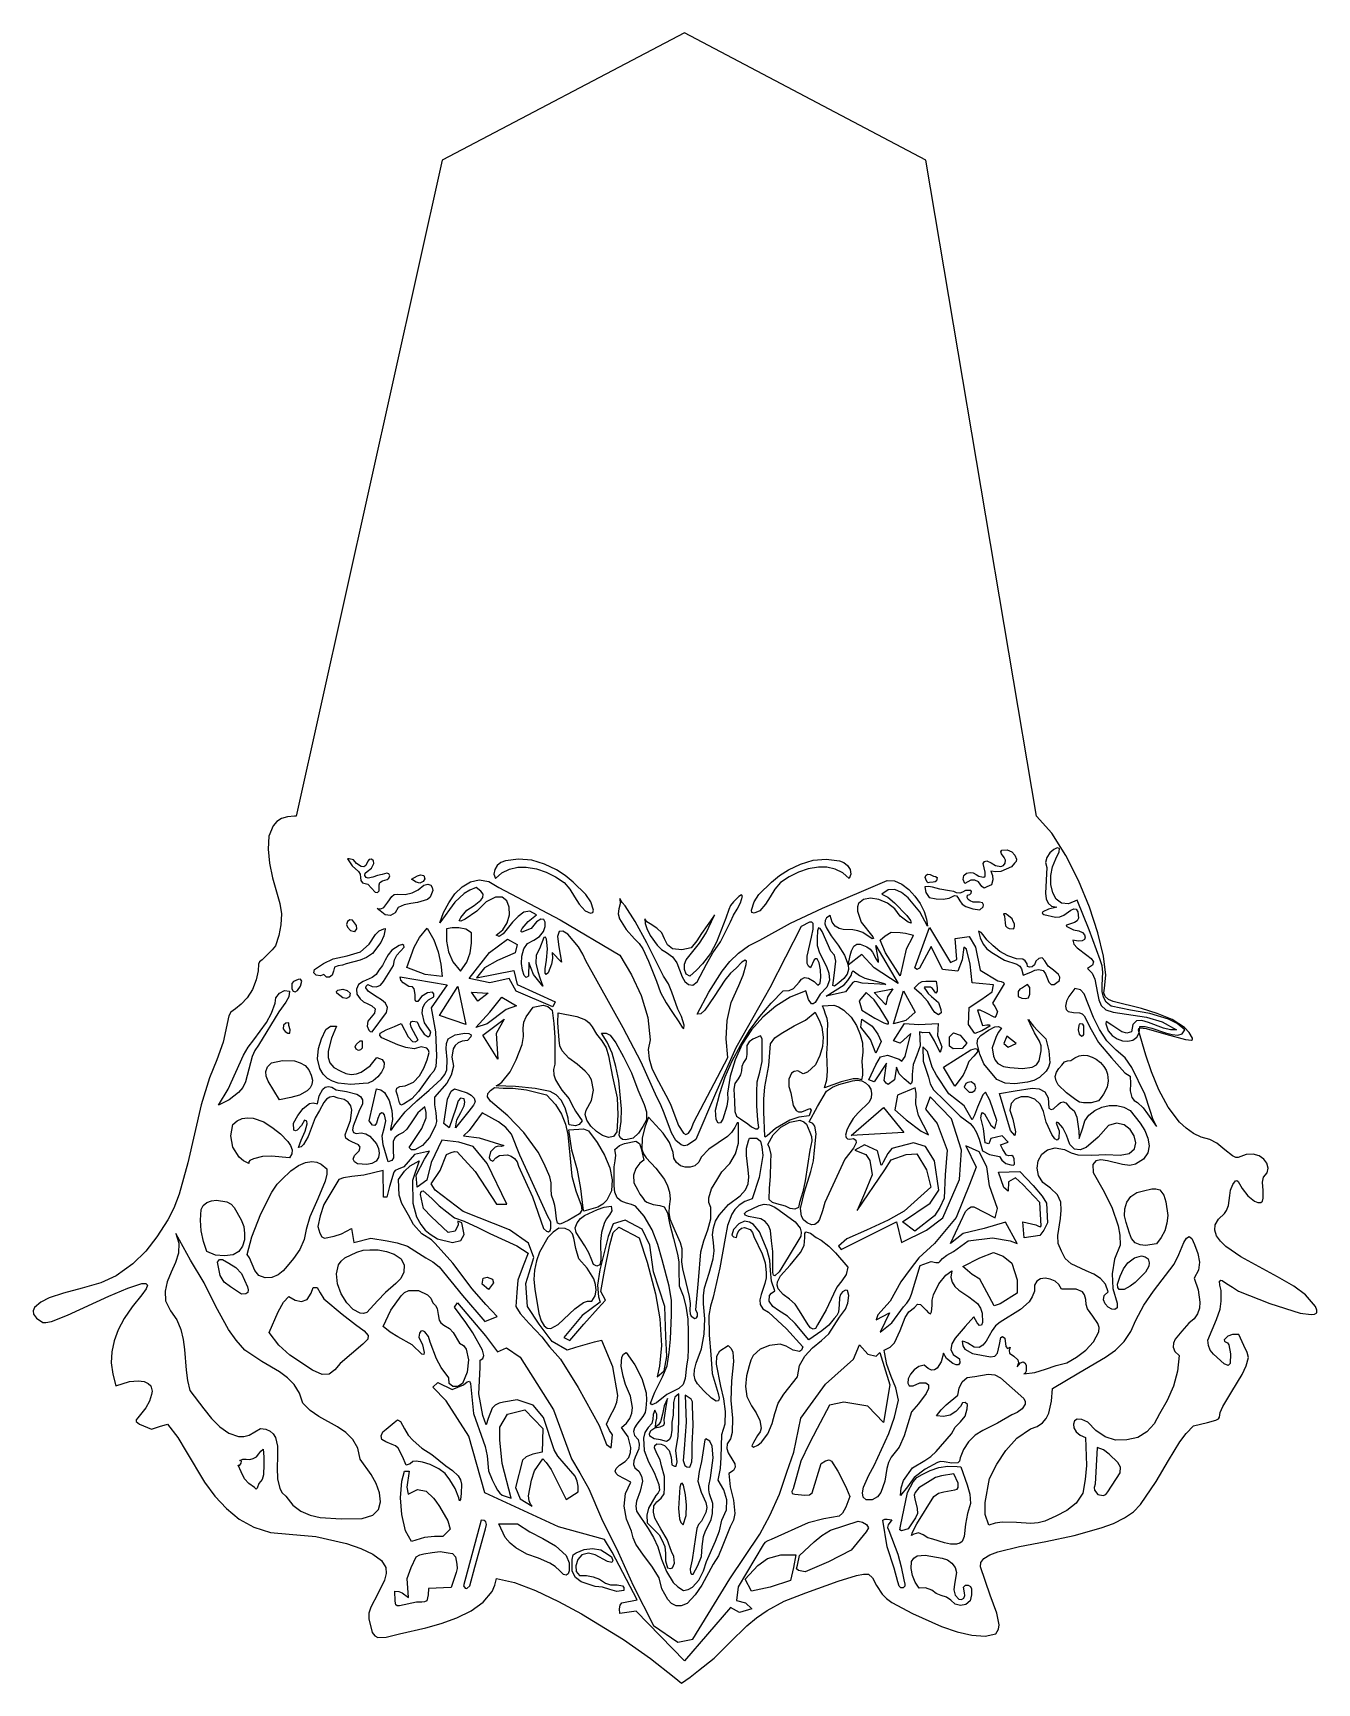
# Model space of a CAD drawing. Extents: x 0 to 159, y 0 to 205.
import ezdxf

# ---------------------------------------------------------------- set-up
doc = ezdxf.new("R2010")
doc.units = 0

msp = doc.modelspace()

# ---------------------------------------------------------------- linework, layer by layer
at = {"layer": 'Layer 1'}
for p, q in [((80.8856, 204.762), (50.8052, 189.002)), ((110.794, 189.002), (80.8856, 204.762)), ((50.8052, 189.002), (32.698, 107.618)), ((124.532465, 107.61801), (110.794, 189.002)), ((30.29353, 106.919773), (29.851073, 106.42004)), ((30.874432, 107.296843), (30.29353, 106.919773)), ((31.606636, 107.535003), (30.874432, 107.296843)), ((32.503, 107.618), (31.606636, 107.535003)), ((32.698, 107.618), (32.503, 107.618)), ((126.432926, 105.482416), (124.532465, 107.61801)), ((29.330071, 105.117589), (29.208572, 103.51949)), ((29.851073, 106.42004), (29.330071, 105.117589)), ((128.193574, 102.733159), (126.432926, 105.482416)), ((29.208572, 103.51949), (29.383724, 101.755742)), ((120.110449, 103.177451), (120.25603, 103.39041)), ((120.19863, 102.934967), (120.110449, 103.177451)), ((120.53897, 102.46181), (120.19863, 102.934967)), ((120.25603, 103.39041), (120.88902, 103.424653)), ((120.689359, 102.138866), (120.53897, 102.46181)), ((120.88902, 103.424653), (121.48004, 103.15747)), ((121.48004, 103.15747), (121.839946, 102.742924)), ((121.839946, 102.742924), (122.06768, 102.24533)), ((125.825875, 102.472828), (125.658182, 101.843823)), ((126.207298, 103.029267), (125.825875, 102.472828)), ((126.676683, 103.444412), (126.207298, 103.029267)), ((127.108256, 103.649539), (126.676683, 103.444412)), ((126.91841, 102.31753), (127.354891, 103.154824)), ((127.376249, 103.575918), (127.108256, 103.649539)), ((127.354891, 103.154824), (127.376249, 103.575918)), ((129.763847, 99.60098), (128.193574, 102.733159)), ((29.383724, 101.755742), (29.752673, 99.956345)), ((39.080848, 102.30901), (39.0808, 102.309)), ((39.0808, 102.309), (39.637611, 101.424177)), ((39.272225, 102.29571), (39.080848, 102.30901)), ((39.822807, 102.162885), (39.272225, 102.29571)), ((39.637611, 101.424177), (40.41944, 100.72981)), ((40.194809, 101.72208), (39.822807, 102.162885)), ((40.777998, 101.350649), (40.194809, 101.72208)), ((40.41944, 100.72981), (40.638601, 100.404456)), ((40.638601, 100.404456), (40.671384, 100.003196)), ((41.091371, 101.306751), (40.777998, 101.350649)), ((41.359049, 101.49425), (41.091371, 101.306751)), ((41.20905, 100.22364), (41.266073, 100.538988)), ((41.266073, 100.538988), (41.505966, 100.744213)), ((41.571298, 102.022742), (41.359049, 101.49425)), ((41.505966, 100.744213), (42.043479, 101.14162)), ((41.760417, 102.206805), (41.571298, 102.022742)), ((42.047579, 102.24471), (41.760417, 102.206805)), ((42.043479, 101.14162), (42.340959, 101.736991)), ((42.30285, 102.04316), (42.047579, 102.24471)), ((42.340959, 101.736991), (42.30285, 102.04316)), ((43.35546, 100.37313), (42.775314, 100.248249)), ((43.936086, 100.545316), (43.35546, 100.37313)), ((44.201882, 100.454399), (43.936086, 100.545316)), ((44.331254, 100.18804), (44.201882, 100.454399)), ((47.741525, 100.20469), (48.131559, 100.31293)), ((48.131559, 100.31293), (48.53549, 100.23283)), ((57.324576, 100.991967), (57.22311, 100.41342)), ((57.22311, 100.41342), (57.435089, 99.88149)), ((57.641125, 101.489301), (57.324576, 100.991967)), ((57.4351, 99.8815), (58.231358, 100.568475)), ((58.107104, 101.863802), (57.641125, 101.489301)), ((58.65686, 102.07385), (58.107104, 101.863802)), ((58.231358, 100.568475), (59.17147, 101.028108)), ((60.285457, 102.282897), (58.65686, 102.07385)), ((59.17147, 101.028108), (60.196519, 101.261687)), ((60.196519, 101.261687), (61.24759, 101.2705)), ((61.914062, 102.119501), (60.285457, 102.282897)), ((61.24759, 101.2705), (62.511148, 101.049942)), ((63.494267, 101.652185), (61.914062, 102.119501)), ((62.511148, 101.049942), (63.727281, 100.640729)), ((64.97766, 100.94947), (63.494267, 101.652185)), ((63.727281, 100.640729), (64.878594, 100.069018)), ((66.061912, 100.235791), (64.97766, 100.94947)), ((92.675175, 100.235791), (93.75942, 100.94947)), ((93.75942, 100.94947), (95.242814, 101.652185)), ((95.009814, 100.640729), (93.858498, 100.069018)), ((96.22595, 101.049942), (95.009814, 100.640729)), ((95.242814, 101.652185), (96.823023, 102.119501)), ((97.48951, 101.2705), (96.22595, 101.049942)), ((96.823023, 102.119501), (98.451632, 102.282897)), ((98.540581, 101.261687), (97.48951, 101.2705)), ((98.451632, 102.282897), (100.08023, 102.07385)), ((99.56563, 101.028108), (98.540581, 101.261687)), ((100.505742, 100.568475), (99.56563, 101.028108)), ((100.08023, 102.07385), (100.629986, 101.863802)), ((101.302, 99.8815), (100.505742, 100.568475)), ((100.629986, 101.863802), (101.095964, 101.489301)), ((101.095964, 101.489301), (101.41251, 100.991967)), ((101.51397, 100.41342), (101.302, 99.88149)), ((101.41251, 100.991967), (101.51397, 100.41342)), ((110.82083, 100.24276), (111, 100.422)), ((111, 100.422), (111.3363, 100.3787)), ((111.3363, 100.3787), (111.7537, 100.1672)), ((115.51308, 100.23325), (115.839566, 100.508194)), ((115.839566, 100.508194), (116.31009, 100.61048)), ((116.31009, 100.61048), (116.687867, 100.554914)), ((116.687867, 100.554914), (117.032498, 100.364749)), ((117.032498, 100.364749), (117.375212, 100.163406)), ((117.91991, 101.72711), (118.105468, 101.978124)), ((118.16139, 100.65182), (117.91991, 101.72711)), ((118.105468, 101.978124), (118.368349, 102.053641)), ((118.159939, 100.17216), (118.16139, 100.65182)), ((118.368349, 102.053641), (118.91734, 101.82521)), ((119.481003, 100.70606), (118.88855, 100.79526)), ((118.88855, 100.79526), (119.077544, 100.258209)), ((118.91734, 101.82521), (119.4603, 101.469234)), ((119.4603, 101.469234), (120.10979, 101.36498)), ((120.10554, 100.71706), (119.481003, 100.70606)), ((121.4485, 101.29243), (120.10554, 100.71706)), ((120.10979, 101.36498), (120.441711, 101.497951)), ((120.441711, 101.497951), (120.64592, 101.786746)), ((120.64592, 101.786746), (120.689359, 102.138866)), ((121.811096, 101.748585), (121.4485, 101.29243)), ((121.994917, 101.971418), (121.811096, 101.748585)), ((122.06768, 102.24533), (121.994917, 101.971418)), ((125.658182, 101.843823), (125.82999, 101.21098)), ((125.83, 101.211), (125.668807, 98.053692)), ((125.82999, 101.21098), (125.83, 101.211)), ((126.321528, 100.224093), (126.516554, 101.327968)), ((126.516554, 101.327968), (126.91841, 102.31753)), ((29.752673, 99.956345), (30.66055, 96.7706)), ((40.671384, 100.003196), (40.704779, 99.6172)), ((40.704779, 99.6172), (40.925774, 99.33764)), ((40.925774, 99.33764), (41.597332, 99.170049)), ((41.377195, 99.997222), (41.20905, 100.22364)), ((41.646473, 99.926056), (41.377195, 99.997222)), ((41.597332, 99.170049), (42.033774, 98.64593)), ((42.22872, 100.02523), (41.646473, 99.926056)), ((42.033774, 98.64593), (42.481589, 98.171094)), ((42.775314, 100.248249), (42.22872, 100.02523)), ((42.771984, 98.12212), (42.995982, 98.33747)), ((42.995982, 98.33747), (43.011515, 99.065953)), ((43.011515, 99.065953), (43.092505, 99.381194)), ((43.092505, 99.381194), (43.418069, 99.56453)), ((43.418069, 99.56453), (43.981841, 99.758265)), ((43.981841, 99.758265), (44.214889, 99.921518)), ((44.214889, 99.921518), (44.331254, 100.18804)), ((47.0074, 99.8011), (47.741525, 100.20469)), ((47.598627, 99.42377), (47.0074, 99.8011)), ((47.0074, 99.8011), (47.0074, 99.8011)), ((47.073052, 98.06921), (47.850007, 98.459877)), ((48.021761, 99.300855), (47.598627, 99.42377)), ((47.850007, 98.459877), (48.5236, 99.05555)), ((48.442004, 99.478875), (48.021761, 99.300855)), ((48.674774, 99.831608), (48.442004, 99.478875)), ((48.5236, 99.05555), (49.0394, 99.158283)), ((48.53549, 100.23283), (48.674774, 99.831608)), ((49.0394, 99.158283), (49.389832, 99.034026)), ((49.633304, 98.362169), (49.331441, 97.555235)), ((49.389832, 99.034026), (49.584574, 98.747186)), ((49.584574, 98.747186), (49.633304, 98.362169)), ((52.402632, 97.953853), (53.299588, 98.850349)), ((53.299588, 98.850349), (54.307053, 99.459319)), ((54.229729, 98.432904), (53.533604, 98.017304)), ((55.0361, 98.7431), (54.229729, 98.432904)), ((54.307053, 99.459319), (55.411749, 99.698436)), ((55.036129, 98.74324), (55.0361, 98.7431)), ((55.627257, 98.313647), (55.036129, 98.74324)), ((55.411749, 99.698436), (56.600398, 99.485376)), ((55.878344, 97.909022), (55.627257, 98.313647)), ((56.600398, 99.485376), (57.85972, 98.73781)), ((57.435089, 99.88149), (57.4351, 99.8815)), ((57.85972, 98.73781), (65.448204, 94.720264)), ((64.878594, 100.069018), (65.94769, 99.36097)), ((65.94769, 99.36097), (66.64624, 98.525823)), ((67.0681, 99.41142), (66.061912, 100.235791)), ((66.64624, 98.525823), (67.226864, 97.598441)), ((68.644037, 97.88463), (67.0681, 99.41142)), ((90.093053, 97.88463), (91.66899, 99.41142)), ((92.09085, 98.525823), (91.510226, 97.598441)), ((91.66899, 99.41142), (92.675175, 100.235791)), ((92.7894, 99.36097), (92.09085, 98.525823)), ((93.858498, 100.069018), (92.7894, 99.36097)), ((97.986986, 96.16629), (106.00229, 99.62269)), ((101.302, 99.88149), (101.302, 99.8815)), ((106.126372, 98.449567), (105.34922, 97.93522)), ((106.00229, 99.62269), (106.93657, 99.556253)), ((106.952683, 98.481876), (106.126372, 98.449567)), ((106.93657, 99.556253), (107.845275, 99.164903)), ((107.793579, 98.128501), (106.952683, 98.481876)), ((107.845275, 99.164903), (108.697088, 98.519269)), ((108.697088, 98.519269), (109.460695, 97.689978)), ((110.682, 98.8504), (110.82672, 98.113019)), ((110.68202, 98.8504), (110.682, 98.8504)), ((111.159372, 98.893263), (110.68202, 98.8504)), ((110.72827, 100.006345), (110.82083, 100.24276)), ((110.79783, 99.76276), (110.72827, 100.006345)), ((110.98699, 99.42927), (110.79783, 99.76276)), ((111.098805, 99.330245), (110.98699, 99.42927)), ((111.26747, 99.36817), (111.098805, 99.330245)), ((111.617631, 98.7837), (111.159372, 98.893263)), ((111.73013, 99.41357), (111.26747, 99.36817)), ((112.53999, 98.55236), (111.617631, 98.7837)), ((111.957937, 99.431955), (111.73013, 99.41357)), ((111.7537, 100.1672), (112.002071, 100.117297)), ((112.13623, 99.56605), (111.957937, 99.431955)), ((112.002071, 100.117297), (112.20443, 99.98488)), ((112.20443, 99.98488), (112.13623, 99.56605)), ((113.76276, 98.34931), (112.53999, 98.55236)), ((114.278397, 98.250107), (113.76276, 98.34931)), ((115.733005, 98.356747), (115.372251, 98.183845)), ((115.451559, 99.74615), (115.51308, 100.23325)), ((115.66, 99.2637), (115.451559, 99.74615)), ((116.38484, 99.66484), (115.66, 99.26367)), ((115.66, 99.26367), (115.66, 99.2637)), ((116.13028, 98.37088), (115.733005, 98.356747)), ((116.372769, 98.38157), (116.13028, 98.37088)), ((116.475201, 98.23548), (116.372769, 98.38157)), ((116.874163, 99.658497), (116.38484, 99.66484)), ((117.33929, 99.46926), (116.874163, 99.658497)), ((117.759704, 98.853909), (117.33929, 99.46926)), ((117.375212, 100.163406), (117.74724, 100.07431)), ((117.74724, 100.07431), (118.02017, 100.046629)), ((118.02699, 98.682889), (117.759704, 98.853909)), ((118.02017, 100.046629), (118.159939, 100.17216)), ((118.37736, 98.82565), (118.02699, 98.682889)), ((118.936084, 99.09499), (118.37736, 98.82565)), ((119.10153, 99.69073), (118.936084, 99.09499)), ((119.077544, 100.258209), (119.10153, 99.69073)), ((126.334937, 99.112339), (126.321528, 100.224093)), ((126.558388, 98.099139), (126.334937, 99.112339)), ((131.093185, 96.316616), (129.763847, 99.60098)), ((30.66055, 96.7706), (30.880119, 95.471858)), ((42.481589, 98.171094), (42.771984, 98.12212)), ((43.221714, 96.096984), (43.575657, 96.259025)), ((43.575657, 96.259025), (44.08195, 96.923052)), ((44.08195, 96.923052), (44.557328, 97.637131)), ((44.557328, 97.637131), (44.872627, 97.861736)), ((44.872627, 97.861736), (45.28724, 97.91741)), ((45.36751, 96.27378), (44.9777, 95.609468)), ((45.28724, 97.91741), (46.212282, 97.887178)), ((46.112539, 96.612707), (45.36751, 96.27378)), ((46.924517, 96.775065), (46.112539, 96.612707)), ((46.212282, 97.887178), (47.073052, 98.06921)), ((47.756532, 96.900456), (46.924517, 96.775065)), ((48.56167, 97.12848), (47.756532, 96.900456)), ((49.000205, 97.262131), (48.56167, 97.12848)), ((49.331441, 97.555235), (49.000205, 97.262131)), ((52.38892, 96.945054), (50.50761, 94.36247)), ((50.993364, 95.627587), (51.629464, 96.852157)), ((51.629464, 96.852157), (52.402632, 97.953853)), ((53.533604, 98.017304), (52.38892, 96.945054)), ((53.872629, 95.92636), (54.778214, 96.511902)), ((54.778214, 96.511902), (55.619579, 97.169016)), ((56.287649, 96.96589), (55.127523, 95.827402)), ((55.619579, 97.169016), (55.854185, 97.52795)), ((55.854185, 97.52795), (55.878344, 97.909022)), ((57.419079, 97.543941), (56.287649, 96.96589)), ((58.272893, 97.534425), (57.419079, 97.543941)), ((58.847844, 97.074755), (58.272893, 97.534425)), ((59.142685, 96.302349), (58.847844, 97.074755)), ((59.156168, 95.35462), (59.142685, 96.302349)), ((67.226864, 97.598441), (67.81527, 96.678052)), ((67.81527, 96.678052), (68.53717, 95.86388)), ((69.234514, 96.971436), (68.644037, 97.88463)), ((69.56833, 95.92908), (69.234514, 96.971436)), ((72.873614, 96.740822), (72.735251, 96.102251)), ((72.8471, 97.3828), (72.873614, 96.740822)), ((72.84712, 97.3828), (72.8471, 97.3828)), ((73.130961, 96.903166), (72.84712, 97.3828)), ((73.51876, 96.49422), (73.130961, 96.903166)), ((74.74887, 94.51278), (73.51876, 96.49422)), ((86.58618, 96.526124), (86.361592, 96.021635)), ((86.93403, 96.96503), (86.58618, 96.526124)), ((87.603074, 97.632127), (86.93403, 96.96503)), ((87.396563, 96.064539), (87.819095, 96.834503)), ((87.938434, 97.859101), (87.603074, 97.632127)), ((87.819095, 96.834503), (88.07354, 97.68037)), ((88.07354, 97.68037), (87.938434, 97.859101)), ((89.16876, 95.92908), (89.502575, 96.971436)), ((89.502575, 96.971436), (90.093053, 97.88463)), ((90.92182, 96.678052), (90.19992, 95.86388)), ((91.510226, 97.598441), (90.92182, 96.678052)), ((102.340152, 96.345031), (102.33701, 95.830223)), ((102.474064, 96.7545), (102.340152, 96.345031)), ((103.060939, 97.276502), (102.474064, 96.7545)), ((103.951125, 97.434398), (103.060939, 97.276502)), ((104.99811, 97.266357), (103.951125, 97.434398)), ((106.055381, 96.810551), (104.99811, 97.266357)), ((105.34922, 97.93522), (106.096735, 97.536184)), ((106.976429, 96.105149), (106.055381, 96.810551)), ((106.096735, 97.536184), (106.940529, 96.864213)), ((106.940529, 96.864213), (108.459066, 95.27915)), ((108.614485, 97.485797), (107.793579, 98.128501)), ((110.058037, 95.717822), (108.614485, 97.485797)), ((109.460695, 97.689978), (110.10478, 96.747656)), ((110.10478, 96.747656), (110.598028, 95.762933)), ((110.82672, 98.113019), (111.23709, 97.50169)), ((111.23709, 97.50169), (112.075535, 97.327699)), ((112.075535, 97.327699), (112.94371, 97.30187)), ((112.94371, 97.30187), (113.687846, 97.441068)), ((113.687846, 97.441068), (114.37001, 97.76277)), ((114.62026, 98.08756), (114.278397, 98.250107)), ((114.37001, 97.76277), (114.616025, 97.704387)), ((114.616025, 97.704387), (114.76491, 97.524835)), ((115.013007, 98.03363), (114.62026, 98.08756)), ((114.76491, 97.524835), (115.00714, 97.08629)), ((115.00714, 97.08629), (115.334223, 96.665746)), ((115.372251, 98.183845), (115.013007, 98.03363)), ((115.334223, 96.665746), (115.77148, 96.37253)), ((115.77148, 96.37253), (116.627293, 96.096206)), ((115.915473, 97.520592), (115.970305, 97.777178)), ((116.043899, 97.245306), (115.915473, 97.520592)), ((115.970305, 97.777178), (116.25559, 97.8872)), ((116.30839, 97.07918), (116.043899, 97.245306)), ((116.25559, 97.8872), (116.436501, 98.03617)), ((116.665155, 96.920939), (116.30839, 97.07918)), ((116.436501, 98.03617), (116.475201, 98.23548)), ((117.057195, 96.923596), (116.665155, 96.920939)), ((117.456247, 96.94658), (117.057195, 96.923596)), ((117.83405, 96.84932), (117.456247, 96.94658)), ((117.51654, 95.99605), (117.928578, 96.348896)), ((117.971459, 96.615462), (117.83405, 96.84932)), ((117.928578, 96.348896), (117.971459, 96.615462)), ((125.668807, 98.053692), (125.743665, 97.351148)), ((125.743665, 97.351148), (125.966623, 96.788957)), ((125.966623, 96.788957), (126.388698, 96.419941)), ((127.06091, 96.29692), (126.021358, 96.047114)), ((126.388698, 96.419941), (127.06091, 96.29692)), ((126.993485, 97.290924), (126.558388, 98.099139)), ((127.641836, 96.794127), (126.993485, 97.290924)), ((128.505045, 96.715182), (127.641836, 96.794127)), ((129.58472, 97.16052), (128.505045, 96.715182)), ((131.057443, 93.485345), (129.58472, 97.16052)), ((132.131026, 93.110808), (131.093185, 96.316616)), ((30.880119, 95.471858), (30.814937, 94.125309)), ((39.074974, 94.512716), (38.962533, 94.175107)), ((38.962533, 94.175107), (39.069558, 93.83174)), ((39.341749, 94.729998), (39.074974, 94.512716)), ((39.697729, 94.71238), (39.341749, 94.729998)), ((40.184997, 94.023408), (39.697729, 94.71238)), ((43.11579, 95.84947), (42.752998, 96.1289)), ((42.752998, 96.1289), (42.753, 96.1289)), ((42.753, 96.1289), (43.221714, 96.096984)), ((43.733328, 95.351229), (43.11579, 95.84947)), ((44.393468, 95.28659), (43.733328, 95.351229)), ((44.9777, 95.609468), (44.393468, 95.28659)), ((50.50761, 94.36247), (50.993364, 95.627587)), ((52.911768, 94.598319), (53.114778, 95.02657)), ((53.137568, 94.552941), (52.911768, 94.598319)), ((53.114778, 95.02657), (53.872629, 95.92636)), ((53.666147, 94.801773), (53.137568, 94.552941)), ((55.127523, 95.827402), (53.666147, 94.801773)), ((58.334067, 93.482855), (58.887044, 94.368984)), ((59.551103, 94.436695), (58.381273, 93.019931)), ((58.887044, 94.368984), (59.156168, 95.35462)), ((60.223567, 95.167329), (59.551103, 94.436695)), ((60.944183, 95.678567), (60.223567, 95.167329)), ((60.726922, 93.657105), (61.489836, 94.528908)), ((61.705287, 95.794738), (60.944183, 95.678567)), ((61.489836, 94.528908), (62.499219, 95.34017)), ((62.499219, 95.34017), (61.705287, 95.794738)), ((62.521169, 94.490778), (61.872107, 93.65077)), ((63.039186, 94.831773), (62.521169, 94.490778)), ((63.404374, 94.777348), (63.039186, 94.831773)), ((63.594947, 94.4311), (63.404374, 94.777348)), ((63.589122, 93.896625), (63.594947, 94.4311)), ((65.448204, 94.720264), (72.83292, 90.33755)), ((68.53717, 95.86388), (69.209414, 95.5714)), ((69.209414, 95.5714), (69.512828, 95.627984)), ((69.512828, 95.627984), (69.56833, 95.92908)), ((72.735251, 96.102251), (72.645288, 95.476793)), ((72.645288, 95.476793), (72.817, 94.87415)), ((72.817, 94.87415), (73.618254, 93.547875)), ((76.2027, 91.87216), (74.74887, 94.51278)), ((75.9371, 94.8591), (75.996295, 94.27223)), ((75.93714, 94.8591), (75.9371, 94.8591)), ((76.201971, 94.495468), (75.93714, 94.8591)), ((75.996295, 94.27223), (76.206211, 93.645065)), ((76.599684, 94.226869), (76.201971, 94.495468)), ((77.43781, 93.7062), (76.599684, 94.226869)), ((84.40222, 95.03015), (82.99306, 93.02233)), ((83.555326, 93.137604), (84.20886, 94.51147)), ((84.20886, 94.51147), (84.55955, 95.249231)), ((84.606919, 95.374088), (84.40222, 95.03015)), ((84.55955, 95.249231), (84.606919, 95.374088)), ((85.99929, 94.96319), (84.860901, 91.960916)), ((85.32632, 92.02617), (86.57743, 94.5063)), ((86.361592, 96.021635), (85.99929, 94.96319)), ((86.57743, 94.5063), (86.938491, 95.308973)), ((86.938491, 95.308973), (87.396563, 96.064539)), ((89.224262, 95.627984), (89.16876, 95.92908)), ((89.527676, 95.5714), (89.224262, 95.627984)), ((90.19992, 95.86388), (89.527676, 95.5714)), ((90.21289, 92.20187), (94.032848, 94.320351)), ((94.032848, 94.320351), (97.986986, 96.16629)), ((96.372079, 94.447604), (95.35173, 93.90627)), ((96.654245, 94.442396), (96.372079, 94.447604)), ((96.811962, 94.283851), (96.654245, 94.442396)), ((96.836719, 93.598494), (96.811962, 94.283851)), ((98.305161, 94.646807), (98.298568, 94.237304)), ((98.298568, 94.237304), (98.448027, 93.778088)), ((98.501843, 94.999614), (98.305161, 94.646807)), ((98.92265, 95.28874), (98.501843, 94.999614)), ((99.194055, 94.464784), (98.92265, 95.28874)), ((99.572679, 93.950386), (99.194055, 94.464784)), ((102.33701, 95.830223), (102.79629, 94.4655)), ((102.79629, 94.4655), (104.218039, 92.631264)), ((107.61474, 95.18832), (106.976429, 96.105149)), ((108.597175, 94.465064), (107.61474, 95.18832)), ((108.459066, 95.27915), (108.904867, 94.654899)), ((108.98906, 94.335397), (108.597175, 94.465064)), ((108.904867, 94.654899), (108.98906, 94.335397)), ((111.00675, 93.94879), (110.058037, 95.717822)), ((110.598028, 95.762933), (110.909123, 94.806435)), ((110.909123, 94.806435), (111.00675, 93.94879)), ((116.627293, 96.096206), (117.51654, 95.99605)), ((120.61592, 95.49065), (120.44766, 95.47655)), ((120.44766, 95.47655), (120.582, 95.2078)), ((120.582, 95.2078), (120.641, 94.357)), ((120.780065, 95.482565), (120.61592, 95.49065)), ((120.641, 94.357), (120.6848, 93.97529)), ((120.87884, 95.36222), (120.780065, 95.482565)), ((121.26975, 95.07626), (120.87884, 95.36222)), ((121.512036, 94.84959), (121.26975, 95.07626)), ((121.66139, 94.54873), (121.512036, 94.84959)), ((121.80557, 94.2483), (121.66139, 94.54873)), ((121.79367, 93.90249), (121.80557, 94.2483)), ((125.316421, 95.725955), (125.245771, 95.554935)), ((125.245771, 95.554935), (125.446379, 95.385656)), ((126.021358, 96.047114), (125.316421, 95.725955)), ((125.446379, 95.385656), (126.91151, 95.07843)), ((126.91151, 95.07843), (127.423936, 95.100897)), ((127.423936, 95.100897), (127.920498, 95.317405)), ((127.920498, 95.317405), (128.807799, 95.922546)), ((129.235076, 94.404859), (128.496109, 94.162069)), ((128.807799, 95.922546), (129.169422, 96.10618)), ((129.169422, 96.10618), (129.45695, 96.073857)), ((129.564781, 94.622865), (129.235076, 94.404859)), ((129.45695, 96.073857), (129.655826, 95.723077)), ((129.75149, 94.95134), (129.564781, 94.622865)), ((129.655826, 95.723077), (129.75149, 94.95134)), ((30.537475, 92.79099), (30.120207, 91.52894)), ((30.814937, 94.125309), (30.537475, 92.79099)), ((39.069558, 93.83174), (39.421154, 93.434778)), ((39.421154, 93.434778), (39.936046, 93.30888)), ((39.936046, 93.30888), (39.976386, 93.26258)), ((39.976386, 93.26258), (40.0313, 93.3328)), ((40.0313, 93.3328), (40.215895, 93.627725)), ((40.215895, 93.627725), (40.184997, 94.023408)), ((41.764514, 91.709869), (42.53891, 92.9255)), ((42.53891, 92.9255), (42.997324, 93.363247)), ((42.997324, 93.363247), (43.58044, 93.63889)), ((43.560446, 92.744735), (43.213876, 91.944115)), ((43.7596, 93.5935), (43.560446, 92.744735)), ((43.58044, 93.63889), (43.72709, 93.673265)), ((43.72709, 93.673265), (43.759601, 93.59349)), ((43.759601, 93.59349), (43.7596, 93.5935)), ((47.321181, 91.353558), (48.01284, 92.55392)), ((48.01284, 92.55392), (48.95969, 93.68771)), ((48.95969, 93.68771), (49.785184, 92.2598)), ((49.785184, 92.2598), (50.319346, 90.775868)), ((51.3497, 93.6039), (51.34347, 92.107827)), ((52.056205, 93.734758), (51.3497, 93.6039)), ((51.3497, 93.6039), (51.3497, 93.6039)), ((52.890969, 93.744326), (52.056205, 93.734758)), ((53.732311, 93.567927), (52.890969, 93.744326)), ((54.45855, 93.14088), (53.732311, 93.567927)), ((54.440035, 91.825185), (54.45855, 93.14088)), ((56.67544, 90.69675), (58.9244, 92.3504)), ((57.495989, 92.83365), (58.334067, 93.482855)), ((57.899232, 92.685144), (57.495989, 92.83365)), ((58.381273, 93.019931), (57.899232, 92.685144)), ((58.9244, 92.3504), (60.11502, 91.68894)), ((60.588798, 93.348414), (60.726922, 93.657105)), ((60.693379, 93.204484), (60.588798, 93.348414)), ((61.872107, 93.65077), (60.693379, 93.204484)), ((61.410596, 91.81692), (62.175399, 92.19979)), ((62.175399, 92.19979), (62.901133, 92.677374)), ((63.437052, 92.553208), (62.898942, 91.13883)), ((62.901133, 92.677374), (63.365112, 93.277518)), ((63.365112, 93.277518), (63.589122, 93.896625)), ((63.630131, 92.600585), (63.437052, 92.553208)), ((63.769953, 92.324564), (63.630131, 92.600585)), ((63.882004, 91.151758), (63.769953, 92.324564)), ((65.318688, 93.28849), (65.12048, 92.681915)), ((65.12048, 92.681915), (65.26635, 91.3855)), ((65.769566, 93.333734), (65.318688, 93.28849)), ((66.381705, 92.946154), (65.769566, 93.333734)), ((67.724132, 91.38655), (66.381705, 92.946154)), ((73.618254, 93.547875), (74.66265, 92.3974)), ((74.66265, 92.3974), (75.243121, 91.810226)), ((76.206211, 93.645065), (76.59899, 92.78977)), ((76.59899, 92.78977), (77.478639, 91.592905)), ((78.045295, 93.14406), (77.43781, 93.7062)), ((78.404352, 92.380391), (78.045295, 93.14406)), ((78.765588, 91.63774), (78.404352, 92.380391)), ((82.99306, 93.02233), (82.38413, 92.112749)), ((82.73191, 91.85835), (83.555326, 93.137604)), ((88.795, 91.495931), (90.21289, 92.20187)), ((95.35173, 93.90627), (91.446101, 86.303049)), ((96.073673, 90.247628), (96.611695, 92.575016)), ((96.611695, 92.575016), (96.836719, 93.598494)), ((97.375781, 93.377267), (97.31611, 92.46903)), ((97.31611, 92.46903), (97.32937, 91.537548)), ((97.513573, 93.738164), (97.375781, 93.377267)), ((97.712607, 93.666485), (97.513573, 93.738164)), ((97.956007, 93.276991), (97.712607, 93.666485)), ((99.03572, 90.83611), (97.956007, 93.276991)), ((98.448027, 93.778088), (99.078956, 92.738446)), ((99.078956, 92.738446), (99.925654, 91.583745)), ((100.03907, 93.670301), (99.572679, 93.950386)), ((100.573776, 93.549288), (100.03907, 93.670301)), ((101.770333, 93.483503), (100.573776, 93.549288)), ((102.393281, 93.388247), (101.770333, 93.483503)), ((103.00674, 93.15109), (102.393281, 93.388247)), ((104.167239, 92.392686), (103.00674, 93.15109)), ((104.303136, 92.412881), (104.167239, 92.392686)), ((104.218039, 92.631264), (104.303136, 92.412881)), ((105.12646, 92.21477), (105.782437, 92.75519)), ((105.82598, 90.62493), (105.12646, 92.21477)), ((105.782437, 92.75519), (106.50656, 93.19031)), ((106.50656, 93.19031), (107.619, 93.14631)), ((107.619, 93.14631), (108.292715, 93.098821)), ((108.292715, 93.098821), (108.9427, 92.9377)), ((109.17362, 92.60584), (108.34839, 91.08809)), ((108.9427, 92.9377), (109.221866, 92.83063)), ((109.221866, 92.83063), (109.17362, 92.60584)), ((109.426, 88.7752), (111.27809, 93.80228)), ((111.27809, 93.80228), (113.85777, 89.43666)), ((114.45309, 92.41322), (116.17288, 92.6778)), ((114.65152, 89.83353), (114.45309, 92.41322)), ((116.17288, 92.6778), (116.96663, 91.35489)), ((117.359, 93.3248), (117.537563, 92.505306)), ((117.675068, 93.151382), (117.359, 93.3248)), ((117.359, 93.3248), (117.359, 93.3248)), ((117.537563, 92.505306), (117.91018, 91.73766)), ((117.929155, 92.868373), (117.675068, 93.151382)), ((118.39533, 92.25413), (117.929155, 92.868373)), ((119.147357, 91.509486), (118.39533, 92.25413)), ((120.6848, 93.97529), (120.90905, 93.8002)), ((120.90905, 93.8002), (121.15324, 93.66173)), ((121.15324, 93.66173), (121.68866, 93.62493)), ((121.68866, 93.62493), (121.785186, 93.735968)), ((121.785186, 93.735968), (121.79367, 93.90249)), ((128.261559, 94.068194), (128.233442, 93.946607)), ((128.233442, 93.946607), (129.14593, 93.48211)), ((128.496109, 94.162069), (128.261559, 94.068194)), ((129.709741, 92.078738), (129.05033, 92.21164)), ((129.05033, 92.21164), (129.147866, 91.730652)), ((129.14593, 93.48211), (129.776717, 93.381216)), ((130.182813, 92.129075), (129.709741, 92.078738)), ((129.776717, 93.381216), (130.225214, 93.163882)), ((130.470222, 92.312705), (130.182813, 92.129075)), ((130.225214, 93.163882), (130.490747, 92.880055)), ((130.572641, 92.57968), (130.470222, 92.312705)), ((130.490747, 92.880055), (130.572641, 92.57968)), ((132.42209, 89.77915), (131.057443, 93.485345)), ((132.826809, 90.214295), (132.131026, 93.110808)), ((29.294568, 90.59617), (28.46752, 89.795665)), ((29.737328, 91.031741), (29.294568, 90.59617)), ((30.120207, 91.52894), (29.737328, 91.031741)), ((37.31068, 89.89154), (39.011346, 90.278044)), ((39.011346, 90.278044), (40.68079, 90.76357)), ((40.68079, 90.76357), (41.764514, 91.709869)), ((42.17135, 90.55123), (41.432901, 90.064537)), ((43.213876, 91.944115), (42.17135, 90.55123)), ((44.105465, 90.402319), (43.75381, 89.742335)), ((44.56233, 90.99018), (44.105465, 90.402319)), ((45.467855, 91.557426), (44.56233, 90.99018)), ((44.905474, 89.756519), (45.172277, 90.365309)), ((45.172277, 90.365309), (46.08691, 91.35611)), ((45.905136, 91.66137), (45.467855, 91.557426)), ((46.039454, 91.573457), (45.905136, 91.66137)), ((46.08691, 91.35611), (46.039454, 91.573457)), ((46.434, 88.8234), (47.321181, 91.353558)), ((50.319346, 90.775868), (50.641403, 89.251146)), ((51.34347, 92.107827), (51.582913, 90.751924)), ((51.582913, 90.751924), (52.135697, 89.515629)), ((53.85584, 89.495215), (54.27591, 90.627056)), ((54.1619, 87.4556), (56.67544, 90.69675)), ((54.27591, 90.627056), (54.440035, 91.825185)), ((59.850437, 90.6306), (57.667627, 89.70456)), ((60.11502, 91.68894), (59.850437, 90.6306)), ((60.651242, 89.315909), (60.693944, 90.242656)), ((60.693944, 90.242656), (60.93192, 91.120435)), ((60.93192, 91.120435), (61.410596, 91.81692)), ((62.472033, 90.354548), (62.444036, 89.363636)), ((62.898942, 91.13883), (62.472033, 90.354548)), ((63.757569, 89.73365), (63.882004, 91.151758)), ((65.60638, 89.489386), (64.451479, 90.69222)), ((64.451479, 90.69222), (64.490938, 89.961052)), ((65.26635, 91.3855), (65.60638, 89.489386)), ((68.271603, 90.471542), (67.724132, 91.38655)), ((68.6147, 89.63774), (68.271603, 90.471542)), ((72.83292, 90.33755), (74.30974, 87.932304)), ((75.243121, 91.810226), (75.712406, 91.12202)), ((75.712406, 91.12202), (76.41573, 89.59752)), ((78.28137, 87.75258), (76.2027, 91.87216)), ((77.478639, 91.592905), (78.004029, 91.075799)), ((78.004029, 91.075799), (78.62915, 90.67054)), ((78.62915, 90.67054), (79.384983, 90.131925)), ((79.37961, 91.13865), (78.765588, 91.63774)), ((80.551627, 91.007289), (79.37961, 91.13865)), ((79.384983, 90.131925), (79.913235, 89.38489)), ((81.70272, 91.24948), (80.551627, 91.007289)), ((81.09551, 89.78468), (82.73191, 91.85835)), ((82.38413, 92.112749), (81.70272, 91.24948)), ((84.095164, 90.555936), (83.11454, 89.28928)), ((83.58128, 89.22051), (84.391707, 90.663559)), ((84.860901, 91.960916), (84.095164, 90.555936)), ((84.391707, 90.663559), (85.32632, 92.02617)), ((86.477963, 89.548386), (87.559066, 90.600865)), ((87.559066, 90.600865), (88.795, 91.495931)), ((96.091362, 89.310684), (96.073673, 90.247628)), ((97.32937, 91.537548), (97.611988, 90.646916)), ((97.611988, 90.646916), (98.467097, 88.941296)), ((99.498908, 90.356674), (99.03572, 90.83611)), ((99.645929, 89.60693), (99.498908, 90.356674)), ((99.925654, 91.583745), (100.71583, 90.369851)), ((100.71583, 90.369851), (101.177191, 89.152627)), ((102.87677, 90.42886), (101.157, 89.10594)), ((101.157, 89.1059), (101.415977, 90.318304)), ((101.415977, 90.318304), (101.585715, 90.91032)), ((101.585715, 90.91032), (101.87279, 91.45459)), ((101.87279, 91.45459), (102.232455, 91.712935)), ((102.232455, 91.712935), (102.652531, 91.706655)), ((102.652531, 91.706655), (103.48853, 91.37699)), ((104.38865, 88.79098), (102.87677, 90.42886)), ((103.48853, 91.37699), (103.896086, 91.104325)), ((103.896086, 91.104325), (104.177376, 90.716991)), ((104.177376, 90.716991), (104.64624, 89.85723)), ((104.92849, 89.7181), (104.59657, 91.55333)), ((104.59657, 91.55333), (107.37469, 86.85698)), ((107.64, 87.783), (105.82598, 90.62493)), ((108.34839, 91.08809), (107.64, 87.78303)), ((111.47647, 91.42113), (110.01485, 88.72634)), ((112.86554, 88.57686), (111.47647, 91.42113)), ((115.51137, 91.35499), (115.31293, 89.76749)), ((115.8421, 91.0904), (115.51137, 91.35499)), ((116.30512, 89.23832), (115.8421, 91.0904)), ((116.96663, 91.35489), (117.56194, 88.51062)), ((117.91018, 91.73766), (118.384469, 91.120265)), ((118.384469, 91.120265), (119.00965, 90.66466)), ((119.00965, 90.66466), (120.58343, 89.742)), ((119.97416, 90.80544), (119.147357, 91.509486)), ((120.973526, 90.27559), (119.97416, 90.80544)), ((122.04481, 89.90312), (120.973526, 90.27559)), ((129.147866, 91.730652), (129.563779, 91.265039)), ((129.563779, 91.265039), (130.787278, 90.374514)), ((130.787278, 90.374514), (131.313133, 89.946891)), ((133.129972, 87.857816), (132.826809, 90.214295)), ((28.006169, 88.426942), (27.735146, 87.31098)), ((28.036658, 89.24653), (28.006169, 88.426942)), ((28.140092, 89.519028), (28.036658, 89.24653)), ((28.46752, 89.795665), (28.140092, 89.519028)), ((34.875668, 88.14412), (34.99062, 88.56848)), ((35.196551, 87.868142), (34.875668, 88.14412)), ((34.99062, 88.56848), (36.108328, 89.311389)), ((36.108328, 89.311389), (37.31068, 89.89154)), ((37.32706, 88.35326), (37.158795, 87.882592)), ((37.471073, 88.862876), (37.32706, 88.35326)), ((37.896596, 89.039455), (37.471073, 88.862876)), ((38.431702, 89.100564), (37.896596, 89.039455)), ((38.90446, 89.26377), (38.431702, 89.100564)), ((40.61931, 89.720525), (38.90446, 89.26377)), ((41.432901, 90.064537), (40.61931, 89.720525)), ((42.967, 88.47592), (42.604327, 87.969828)), ((43.407582, 89.077708), (42.967, 88.47592)), ((43.75381, 89.742335), (43.407582, 89.077708)), ((43.53075, 87.08715), (44.156898, 88.081256)), ((44.156898, 88.081256), (44.78842, 89.06076)), ((44.78842, 89.06076), (44.905474, 89.756519)), ((48.714959, 87.964539), (46.434, 88.8234)), ((46.434, 88.8234), (46.434, 88.8234)), ((50.641403, 89.251146), (50.83058, 87.70087)), ((52.135697, 89.515629), (53.06949, 88.37838)), ((53.06949, 88.37838), (53.85584, 89.495215)), ((56.080127, 88.77852), (55.08794, 87.52175)), ((55.08794, 87.52175), (59.71815, 88.44779)), ((57.667627, 89.70456), (56.080127, 88.77852)), ((59.71815, 88.44779), (60.115025, 86.728)), ((60.758385, 88.472516), (60.651242, 89.315909)), ((60.969948, 87.844801), (60.758385, 88.472516)), ((61.561001, 89.460145), (61.524621, 87.7657)), ((62.13674, 87.97594), (61.561001, 89.460145)), ((62.444036, 89.363636), (62.662871, 88.324969)), ((62.662871, 88.324969), (62.976459, 87.397423)), ((63.579541, 88.673383), (63.757569, 89.73365)), ((63.588865, 88.112782), (63.579541, 88.673383)), ((63.729688, 87.970598), (63.588865, 88.112782)), ((63.946159, 88.165581), (63.729688, 87.970598)), ((64.382636, 89.242057), (63.946159, 88.165581)), ((64.490938, 89.961052), (64.382636, 89.242057)), ((73.275007, 81.319959), (68.6147, 89.63774)), ((76.41573, 89.59752), (77.41552, 87.12604)), ((79.913235, 89.38489), (80.59462, 87.64894)), ((80.871276, 88.560259), (80.873469, 89.220111)), ((81.095773, 87.999855), (80.871276, 88.560259)), ((80.873469, 89.220111), (81.09551, 89.78468)), ((82.343035, 88.49653), (81.5538, 87.73363)), ((83.11454, 89.28928), (82.343035, 88.49653)), ((82.43736, 87.05519), (83.58128, 89.22051)), ((83.892374, 85.763637), (85.524564, 88.370211)), ((85.524564, 88.370211), (86.477963, 89.548386)), ((86.591901, 88.126512), (85.894431, 87.25912)), ((87.29953, 88.74517), (86.591901, 88.126512)), ((87.977882, 89.475021), (87.29953, 88.74517)), ((88.379827, 89.727838), (87.977882, 89.475021)), ((88.154311, 87.882912), (88.54065, 89.185199)), ((88.551903, 89.599328), (88.379827, 89.727838)), ((88.54065, 89.185199), (88.551903, 89.599328)), ((96.244218, 88.979173), (96.091362, 89.310684)), ((96.52064, 88.76955), (96.244218, 88.979173)), ((96.947579, 89.767036), (96.52064, 88.76955)), ((97.137832, 89.918237), (96.947579, 89.767036)), ((97.309167, 89.882513), (97.137832, 89.918237)), ((97.584763, 89.384603), (97.309167, 89.882513)), ((97.753722, 88.541929), (97.584763, 89.384603)), ((97.795404, 87.623112), (97.753722, 88.541929)), ((98.467097, 88.941296), (98.780489, 88.102858)), ((98.780489, 88.102858), (98.845038, 87.258366)), ((99.429735, 87.832204), (99.645929, 89.60693)), ((101.199475, 88.560225), (101.037445, 87.987939)), ((101.157, 89.10594), (101.157, 89.1059)), ((101.177191, 89.152627), (101.199475, 88.560225)), ((101.542, 87.8121), (101.685912, 88.274504)), ((101.685912, 88.274504), (101.790591, 88.404169)), ((101.790591, 88.404169), (101.97603, 88.28327)), ((101.97603, 88.28327), (102.577399, 87.836129)), ((107.37469, 86.85698), (104.38865, 88.79098)), ((104.64624, 89.85723), (104.864945, 89.525217)), ((104.864945, 89.525217), (104.946944, 89.502172)), ((104.946944, 89.502172), (104.92849, 89.7181)), ((109.69707, 88.563935), (109.426, 88.77524)), ((109.426, 88.77524), (109.426, 88.7752)), ((110.01485, 88.72634), (109.69707, 88.563935)), ((114.78377, 88.37842), (112.86554, 88.57686)), ((113.85777, 89.43666), (114.65152, 89.83353)), ((115.31293, 89.76749), (114.78377, 88.37842)), ((116.5697, 86.92322), (116.30512, 89.23832)), ((117.56194, 88.51062), (119.74475, 87.1877)), ((120.58343, 89.742), (122.11303, 89.23462)), ((122.82853, 89.844956), (122.04481, 89.90312)), ((122.11303, 89.23462), (122.462127, 88.997183)), ((122.462127, 88.997183), (122.66275, 88.662296)), ((122.66275, 88.662296), (122.86342, 87.8921)), ((123.13345, 89.631546), (122.82853, 89.844956)), ((122.86342, 87.8921), (123.841434, 88.257138)), ((123.36052, 89.27107), (123.13345, 89.631546)), ((123.423206, 88.953742), (123.36052, 89.27107)), ((123.685561, 88.851746), (123.423206, 88.953742)), ((124.014909, 88.926625), (123.685561, 88.851746)), ((123.841434, 88.257138), (124.32184, 88.478332)), ((124.27857, 89.13992), (124.014909, 88.926625)), ((124.448684, 89.589532), (124.27857, 89.13992)), ((124.32184, 88.478332), (124.84092, 88.59123)), ((124.828202, 89.944456), (124.448684, 89.589532)), ((125.252072, 90.028992), (124.828202, 89.944456)), ((124.84092, 88.59123), (125.346503, 88.463731)), ((125.55524, 89.66744), (125.252072, 90.028992)), ((125.346503, 88.463731), (125.657297, 88.047706)), ((125.998311, 88.979866), (125.55524, 89.66744)), ((125.657297, 88.047706), (126.07019, 87.01921)), ((126.63741, 88.4756), (125.998311, 88.979866)), ((127.254849, 87.94494), (126.63741, 88.4756)), ((131.488734, 89.120145), (130.85675, 88.71831)), ((130.85675, 88.71831), (131.443461, 88.134205)), ((131.313133, 89.946891), (131.593907, 89.52922)), ((131.443461, 88.134205), (131.777787, 87.381891)), ((131.593907, 89.52922), (131.488734, 89.120145)), ((132.675993, 89.050658), (132.42209, 89.77915)), ((132.753997, 88.264968), (132.675993, 89.050658)), ((132.688243, 86.641056), (132.753997, 88.264968)), ((27.265789, 86.113838), (26.640298, 85.05071)), ((27.735146, 87.31098), (27.265789, 86.113838)), ((32.156485, 86.49923), (32.156415, 86.15674)), ((32.156415, 86.15674), (32.324386, 85.886951)), ((32.181124, 86.829981), (32.156485, 86.49923)), ((32.360516, 87.076445), (32.181124, 86.829981)), ((32.9455, 87.3515), (32.360516, 87.076445)), ((32.589286, 85.794329), (32.880004, 85.98334)), ((32.880004, 85.98334), (33.25108, 86.513123)), ((33.223638, 87.3629), (32.9455, 87.3515)), ((32.9455, 87.3515), (32.9455, 87.3515)), ((33.386618, 87.12827), (33.223638, 87.3629)), ((33.25108, 86.513123), (33.386618, 87.12827)), ((35.698606, 87.791541), (35.196551, 87.868142)), ((36.12717, 87.96531), (35.698606, 87.791541)), ((36.461902, 87.619127), (36.12717, 87.96531)), ((36.838093, 87.614718), (36.461902, 87.619127)), ((37.158795, 87.882592), (36.838093, 87.614718)), ((37.714521, 85.855212), (37.889602, 86.01978)), ((37.889602, 86.01978), (38.472261, 86.151246)), ((38.472261, 86.151246), (39.037742, 85.98428)), ((39.037742, 85.98428), (39.389786, 85.642206)), ((40.438425, 86.713994), (40.170028, 86.132821)), ((40.170028, 86.132821), (40.223402, 85.496345)), ((41.00157, 87.09165), (40.438425, 86.713994)), ((42.129953, 87.586947), (41.00157, 87.09165)), ((41.359214, 86.292696), (41.383944, 86.51051)), ((41.682787, 85.842033), (41.359214, 86.292696)), ((41.383944, 86.51051), (41.58466, 86.71118)), ((41.58466, 86.71118), (42.110635, 86.482056)), ((42.110635, 86.482056), (42.667913, 86.429639)), ((42.604327, 87.969828), (42.129953, 87.586947)), ((42.667913, 86.429639), (43.170087, 86.611985)), ((43.170087, 86.611985), (43.53075, 87.08715)), ((45.704702, 87.234717), (45.594991, 87.6507)), ((45.594991, 87.6507), (45.595, 87.6507)), ((45.595, 87.6507), (51.41583, 86.65851)), ((45.958216, 86.911381), (45.704702, 87.234717)), ((46.689441, 86.4835), (45.958216, 86.911381)), ((47.117059, 86.407903), (46.689441, 86.4835)), ((47.34884, 86.177437), (47.117059, 86.407903)), ((47.451, 85.47059), (47.34884, 86.177437)), ((50.83058, 87.70087), (48.714959, 87.964539)), ((51.41583, 86.65851), (49.43145, 83.81424)), ((50.4898, 82.8882), (52.73876, 86.46008)), ((52.73876, 86.46008), (53.730947, 81.76372)), ((56.741589, 86.92644), (54.1619, 87.4556)), ((59.122839, 87.4556), (56.741589, 86.92644)), ((59.982735, 85.8681), (59.122839, 87.4556)), ((60.115025, 86.728), (64.811375, 84.54519)), ((61.240502, 87.565088), (60.969948, 87.844801)), ((61.524621, 87.7657), (61.240502, 87.565088)), ((63.279574, 86.51119), (62.13674, 87.97594)), ((62.976459, 87.397423), (63.279574, 86.51119)), ((74.30974, 87.932304), (75.506366, 85.332096)), ((77.41552, 87.12604), (77.874411, 85.716515)), ((78.873564, 86.8073), (78.28137, 87.75258)), ((79.304156, 85.777177), (78.873564, 86.8073)), ((80.59462, 87.64894), (80.913232, 87.095956)), ((80.913232, 87.095956), (81.380157, 86.703836)), ((81.5538, 87.73363), (81.095773, 87.999855)), ((81.380157, 86.703836), (81.914999, 86.635831)), ((81.914999, 86.635831), (82.43736, 87.05519)), ((85.894431, 87.25912), (84.56729, 85.221241)), ((86.652329, 84.473195), (87.59312, 86.58664)), ((91.446101, 86.303049), (87.2562, 78.85507)), ((87.59312, 86.58664), (88.154311, 87.882912)), ((93.868835, 85.963498), (94.395392, 86.214047)), ((94.395392, 86.214047), (95.088585, 87.014628)), ((95.088585, 87.014628), (95.392012, 87.370538)), ((95.392012, 87.370538), (95.757853, 87.567449)), ((95.757853, 87.567449), (96.254504, 87.5083)), ((96.254504, 87.5083), (96.95036, 87.09603)), ((96.95036, 87.09603), (97.414366, 86.63154)), ((97.414366, 86.63154), (97.689166, 86.896775)), ((97.689166, 86.896775), (97.795404, 87.623112)), ((98.531195, 86.396095), (97.70941, 85.50432)), ((98.4455, 85.2695), (100.69446, 86.65856)), ((98.845038, 87.258366), (98.531195, 86.396095)), ((99.263679, 86.583316), (99.429735, 87.832204)), ((99.473371, 86.490869), (99.263679, 86.583316)), ((100.0243, 86.93165), (99.473371, 86.490869)), ((100.657066, 87.442753), (100.0243, 86.93165)), ((101.037445, 87.987939), (100.657066, 87.442753)), ((100.69446, 86.65856), (101.14994, 87.21751)), ((101.7528, 86.95623), (100.82675, 85.79867)), ((101.14994, 87.21751), (101.542, 87.8121)), ((101.992743, 87.089831), (101.7528, 86.95623)), ((102.294432, 87.044636), (101.992743, 87.089831)), ((102.92446, 86.87703), (102.294432, 87.044636)), ((102.577399, 87.836129), (103.23735, 87.51978)), ((105.82855, 86.72902), (102.92446, 86.87703)), ((103.23735, 87.51978), (105.21527, 86.98096)), ((104.399, 85.7325), (106.71411, 86.19552)), ((105.21527, 86.98096), (105.631597, 86.832977)), ((105.631597, 86.832977), (105.82855, 86.72902)), ((106.71411, 86.19552), (106.05265, 85.20333)), ((107.64, 87.78303), (107.64, 87.783)), ((110.250766, 85.458404), (109.35987, 86.2617)), ((109.35987, 86.2617), (109.36, 86.2617)), ((109.36, 86.2617), (110.001324, 86.869029)), ((110.001324, 86.869029), (110.364379, 87.089946)), ((110.364379, 87.089946), (110.80308, 87.1216)), ((110.626706, 86.380197), (110.594543, 86.289399)), ((110.594543, 86.289399), (110.7755, 86.08851)), ((111.02446, 86.39401), (110.626706, 86.380197)), ((110.7755, 86.08851), (111.088579, 85.60289)), ((110.80308, 87.1216), (112.07198, 87.1216)), ((111.367787, 86.377977), (111.02446, 86.39401)), ((111.63664, 86.198889), (111.367787, 86.377977)), ((112.04428, 85.64922), (111.63664, 86.198889)), ((112.07198, 87.1216), (112.197495, 86.288844)), ((112.197495, 86.288844), (112.210428, 85.896277)), ((117.4296, 86.85702), (116.5697, 86.92322)), ((119.21554, 86.65858), (117.4296, 86.85702)), ((119.0171, 85.79869), (119.21554, 86.65858)), ((120.5385, 86.79082), (119.0833, 84.40957)), ((119.74475, 87.1877), (120.166431, 87.088481)), ((120.166431, 87.088481), (120.442384, 86.964456)), ((120.442384, 86.964456), (120.5385, 86.79082)), ((122.467655, 86.124568), (122.2555, 85.83206)), ((122.80209, 86.30831), (122.467655, 86.124568)), ((123.422, 86.697), (122.80209, 86.30831)), ((123.42164, 86.69698), (123.422, 86.697)), ((123.69707, 86.3436), (123.42164, 86.69698)), ((123.70507, 85.52023), (123.69707, 86.3436)), ((126.07019, 87.01921), (126.340636, 86.706717)), ((126.340636, 86.706717), (126.729349, 86.704015)), ((126.729349, 86.704015), (127.39996, 87.19405)), ((127.4298, 87.604783), (127.254849, 87.94494)), ((127.39996, 87.19405), (127.4298, 87.604783)), ((129.29357, 86.21716), (128.53656, 85.208978)), ((129.99477, 86.051732), (129.29357, 86.21716)), ((130.462925, 85.537811), (129.99477, 86.051732)), ((131.777787, 87.381891), (132.086729, 85.655079)), ((132.69745, 85.862368), (132.688243, 86.641056)), ((132.898068, 85.66631), (132.989955, 86.27211)), ((132.989955, 86.27211), (133.129972, 87.857816)), ((25.896637, 84.256461), (25.174901, 83.698479)), ((26.640298, 85.05071), (25.896637, 84.256461)), ((29.660634, 83.151301), (30.09174, 84.40352)), ((30.09174, 84.40352), (30.197521, 85.070091)), ((30.197521, 85.070091), (30.629512, 85.650851)), ((31.41775, 84.542984), (30.571, 83.32285)), ((30.629512, 85.650851), (31.237477, 85.973861)), ((31.237477, 85.973861), (31.87118, 85.86718)), ((31.786533, 85.169575), (31.41775, 84.542984)), ((31.87118, 85.86718), (31.786533, 85.169575)), ((32.324386, 85.886951), (32.589286, 85.794329)), ((37.75975, 85.655434), (37.714521, 85.855212)), ((38.131476, 85.33188), (37.75975, 85.655434)), ((38.508391, 85.040741), (38.131476, 85.33188)), ((38.9464, 84.978), (38.508391, 85.040741)), ((39.3244, 85.17456), (38.946396, 84.97804)), ((38.946396, 84.97804), (38.9464, 84.978)), ((39.389786, 85.642206), (39.3244, 85.17456)), ((40.223402, 85.496345), (40.625567, 84.95278)), ((40.625567, 84.95278), (41.055234, 84.563154)), ((41.055234, 84.563154), (41.570124, 84.313642)), ((41.570124, 84.313642), (42.084195, 84.073345)), ((42.73757, 85.13538), (41.682787, 85.842033)), ((42.084195, 84.073345), (42.511407, 83.71136)), ((43.296003, 84.82905), (42.73757, 85.13538)), ((43.775484, 84.406609), (43.296003, 84.82905)), ((44.024563, 83.874763), (43.775484, 84.406609)), ((47.448125, 84.800351), (47.451, 85.47059)), ((47.548613, 84.615644), (47.448125, 84.800351)), ((47.792421, 84.60411), (47.548613, 84.615644)), ((48.255508, 85.222194), (47.792421, 84.60411)), ((48.987084, 85.69021), (48.255508, 85.222194)), ((48.394327, 83.803887), (48.654414, 84.353364)), ((48.654414, 84.353364), (49.1154, 84.817608)), ((49.622546, 85.755806), (48.987084, 85.69021)), ((49.1154, 84.817608), (49.797291, 85.16663)), ((49.790296, 85.558837), (49.622546, 85.755806)), ((49.797291, 85.16663), (49.790296, 85.558837)), ((54.4534, 85.7765), (56.53476, 85.65957)), ((55.24853, 84.65397), (54.4534, 85.7765)), ((56.53476, 85.65957), (55.24853, 84.65397)), ((56.707494, 83.276848), (58.22885, 85.13722)), ((58.22885, 85.13722), (60.01479, 84.07888)), ((60.01479, 84.07888), (58.75802, 83.61586)), ((64.546795, 83.94988), (59.982735, 85.8681)), ((62.079482, 83.90189), (63.347741, 84.133427)), ((63.347741, 84.133427), (63.905338, 84.004881)), ((63.905338, 84.004881), (64.442732, 83.5314)), ((64.811375, 84.54519), (64.546795, 83.94988)), ((75.506366, 85.332096), (76.3083, 82.608815)), ((77.874411, 85.716515), (78.60316, 84.42975)), ((78.60316, 84.42975), (79.363997, 83.227494)), ((80.03859, 83.65647), (79.304156, 85.777177)), ((82.44549, 83.03487), (83.892374, 85.763637)), ((84.56729, 85.221241), (83.392759, 83.517752)), ((86.170069, 82.255619), (86.652329, 84.473195)), ((90.231023, 82.742534), (91.627732, 84.396235)), ((92.188445, 84.032092), (90.588818, 82.666789)), ((91.627732, 84.396235), (93.13111, 85.94219)), ((93.97219, 85.129481), (92.188445, 84.032092)), ((93.13111, 85.94219), (93.868835, 85.963498)), ((95.91511, 85.91804), (93.97219, 85.129481)), ((96.270854, 84.843129), (95.91511, 85.91804)), ((96.628544, 84.315648), (96.270854, 84.843129)), ((96.836216, 84.304173), (96.628544, 84.315648)), ((97.078091, 84.485932), (96.836216, 84.304173)), ((97.70941, 85.50432), (97.078091, 84.485932)), ((97.9783, 84.086), (99.384223, 84.130117)), ((98.201334, 83.569609), (97.9783, 84.086)), ((97.9783, 84.086), (97.9783, 84.086)), ((100.82675, 85.79867), (98.4455, 85.26951)), ((98.4455, 85.26951), (98.4455, 85.2695)), ((99.384223, 84.130117), (99.990351, 83.959581)), ((99.990351, 83.959581), (100.6422, 83.52664)), ((103.406, 85.7325), (102.5461, 84.67417)), ((102.5461, 84.67417), (102.87683, 83.54969)), ((104.39818, 84.80642), (103.406, 85.7325)), ((105.12579, 83.74809), (104.39818, 84.80642)), ((105.85421, 84.21114), (104.399, 85.7325)), ((106.05265, 85.20333), (105.85421, 84.21114)), ((106.78, 81.8299), (108.03677, 85.93094)), ((108.03677, 85.93094), (109.49198, 83.28511)), ((111.06619, 84.58508), (110.250766, 85.458404)), ((111.653893, 83.66678), (111.06619, 84.58508)), ((111.088579, 85.60289), (111.49187, 85.206636)), ((111.49187, 85.206636), (112.36139, 84.48533)), ((112.210428, 85.896277), (112.04428, 85.64922)), ((112.36139, 84.48533), (112.684581, 83.599423)), ((116.17283, 83.88046), (117.62804, 84.8065)), ((117.62804, 84.8065), (119.0171, 85.79869)), ((119.0833, 84.40957), (119.380955, 84.004429)), ((119.380955, 84.004429), (119.67861, 83.35124)), ((122.2555, 85.83206), (122.2575, 85.23541)), ((122.2575, 85.23541), (122.69699, 85.00616)), ((122.69699, 85.00616), (123.128019, 84.986848)), ((123.128019, 84.986848), (123.54629, 85.07486)), ((123.54629, 85.07486), (123.70507, 85.52023)), ((128.237279, 84.637294), (128.11936, 84.02675)), ((128.11936, 84.02675), (128.225071, 83.600893)), ((128.53656, 85.208978), (128.237279, 84.637294)), ((131.00729, 84.17255), (130.462925, 85.537811)), ((131.603497, 82.621613), (131.00729, 84.17255)), ((132.086729, 85.655079), (132.26007, 84.821802)), ((132.26007, 84.821802), (132.578474, 84.10276)), ((132.578474, 84.10276), (133.141303, 83.568562)), ((132.836692, 85.145546), (132.69745, 85.862368)), ((133.182451, 84.520358), (132.836692, 85.145546)), ((133.064908, 85.20909), (132.898068, 85.66631)), ((133.455749, 84.867398), (133.064908, 85.20909)), ((133.81121, 84.01657), (133.182451, 84.520358)), ((134.035865, 84.608183), (133.455749, 84.867398)), ((136.178055, 83.523275), (133.81121, 84.01657)), ((137.554555, 83.73507), (134.035865, 84.608183)), ((24.346598, 82.8359), (23.651045, 79.57826)), ((24.612438, 83.262909), (24.346598, 82.8359)), ((25.174901, 83.698479), (24.612438, 83.262909)), ((27.44457, 79.86324), (29.020185, 81.996944)), ((30.571, 83.32285), (28.03697, 79.17304)), ((29.020185, 81.996944), (29.660634, 83.151301)), ((31.417159, 81.931331), (31.148662, 81.68575)), ((31.7771, 81.9479), (31.417159, 81.931331)), ((31.777102, 81.94796), (31.7771, 81.9479)), ((31.802872, 81.61145), (31.777102, 81.94796)), ((41.603924, 82.172173), (41.526288, 81.54855)), ((41.996537, 82.668531), (41.603924, 82.172173)), ((42.400304, 83.145601), (41.996537, 82.668531)), ((42.126, 80.8579), (43.89179, 83.24022)), ((42.511407, 83.71136), (42.400304, 83.145601)), ((43.89179, 83.24022), (44.024563, 83.874763)), ((44.906795, 81.484172), (45.727286, 81.89598)), ((45.727286, 81.89598), (46.602086, 80.231069)), ((46.871732, 81.81168), (46.916297, 82.072991)), ((46.916297, 82.072991), (47.176647, 82.176385)), ((47.176647, 82.176385), (47.711508, 82.07409)), ((47.711508, 82.07409), (48.050172, 81.346275)), ((48.315131, 83.199169), (48.394327, 83.803887)), ((48.619382, 81.943962), (48.315131, 83.199169)), ((49.407108, 80.82766), (48.619382, 81.943962)), ((49.43145, 83.81424), (49.991074, 80.832944)), ((53.730947, 81.76372), (50.4898, 82.8882)), ((54.9877, 81.3669), (56.707494, 83.276848)), ((55.8476, 80.4408), (58.49343, 82.42517)), ((58.75802, 83.61586), (56.37677, 81.82992)), ((58.49343, 82.42517), (57.501243, 80.63923)), ((60.871182, 81.29385), (60.953709, 82.021251)), ((60.953709, 82.021251), (61.213404, 82.710036)), ((61.213404, 82.710036), (62.079482, 83.90189)), ((64.442732, 83.5314), (64.679489, 81.856645)), ((65.158259, 81.959616), (65.218798, 83.2159)), ((65.319119, 79.79821), (65.158259, 81.959616)), ((65.218798, 83.2159), (65.2188, 83.2159)), ((65.2188, 83.2159), (67.529831, 82.74433)), ((67.529831, 82.74433), (68.600369, 82.323429)), ((68.600369, 82.323429), (69.051175, 81.969165)), ((69.051175, 81.969165), (69.42159, 81.48187)), ((76.3083, 82.608815), (76.60104, 79.83435)), ((79.363997, 83.227494), (80.18665, 82.07434)), ((80.495696, 82.747614), (80.03859, 83.65647)), ((80.18665, 82.07434), (80.619406, 81.330606)), ((80.81607, 81.6604), (80.495696, 82.747614)), ((82.886051, 83.068347), (82.44549, 83.03487)), ((83.392759, 83.517752), (82.886051, 83.068347)), ((86.059454, 79.974538), (86.170069, 82.255619)), ((88.952062, 80.990974), (90.231023, 82.742534)), ((90.588818, 82.666789), (89.198252, 81.074489)), ((94.48749, 81.59878), (95.889351, 82.29915)), ((95.889351, 82.29915), (97.0895, 83.27228)), ((97.0895, 83.27228), (97.64122, 82.07465)), ((97.64122, 82.07465), (97.9024, 81.4199)), ((98.37174, 83.03974), (98.201334, 83.569609)), ((98.577783, 82.489589), (98.37174, 83.03974)), ((98.64371, 81.913911), (98.577783, 82.489589)), ((98.60386, 80.74408), (98.64371, 81.913911)), ((100.6422, 83.52664), (101.541296, 82.656607)), ((101.541296, 82.656607), (102.207396, 81.617313)), ((102.74471, 81.43302), (102.877, 82.4252)), ((102.87683, 83.54969), (104.46433, 82.5575)), ((102.877, 82.4252), (104.13377, 81.56531)), ((104.46433, 82.5575), (105.58881, 81.96219)), ((106.18412, 82.02829), (105.12579, 83.74809)), ((105.58881, 81.96219), (105.96088, 81.846429)), ((106.17482, 81.850549), (106.18412, 82.02829)), ((106.77971, 79.71325), (108.16877, 81.89606)), ((108.31671, 82.24282), (106.78, 81.8299)), ((108.16877, 81.89606), (109.95471, 81.76377)), ((109.49198, 83.28511), (108.31671, 82.24282)), ((109.95471, 81.76377), (112.33596, 81.89606)), ((111.944458, 83.222533), (111.653893, 83.66678)), ((112.36839, 82.95341), (111.944458, 83.222533)), ((112.33596, 81.89606), (112.26986, 80.37471)), ((112.695241, 83.182217), (112.36839, 82.95341)), ((112.684581, 83.599423), (112.695241, 83.182217)), ((116.10673, 81.76379), (116.17283, 83.88046)), ((117.534037, 83.544513), (117.23121, 83.54968)), ((117.23121, 83.54968), (117.82652, 81.63145)), ((118.264742, 83.210684), (117.534037, 83.544513)), ((119.34788, 82.62364), (118.264742, 83.210684)), ((119.513245, 82.863416), (119.34788, 82.62364)), ((119.67861, 83.35124), (119.513245, 82.863416)), ((123.516256, 82.342414), (123.533456, 82.416115)), ((123.75576, 81.82669), (123.516256, 82.342414)), ((123.533456, 82.416115), (123.70996, 82.13246)), ((123.70996, 82.13246), (124.146147, 81.533017)), ((128.225071, 83.600893), (128.447699, 83.361572)), ((128.447699, 83.361572), (129.116786, 83.22655)), ((129.116786, 83.22655), (129.872778, 83.189711)), ((129.872778, 83.189711), (130.204037, 83.073118)), ((130.204037, 83.073118), (130.46183, 82.81908)), ((130.46183, 82.81908), (131.299591, 81.151443)), ((132.334769, 81.121226), (131.603497, 82.621613)), ((133.141303, 83.568562), (134.04792, 83.28982)), ((133.176865, 82.118447), (133.156094, 81.819615)), ((133.895841, 81.680399), (133.176865, 82.118447)), ((134.04792, 83.28982), (138.169464, 82.675591)), ((138.59771, 83.116557), (136.178055, 83.523275)), ((136.944697, 82.187726), (136.48463, 81.764676)), ((137.620376, 82.229504), (136.944697, 82.187726)), ((139.524938, 83.118021), (137.554555, 83.73507)), ((138.445304, 82.014425), (137.620376, 82.229504)), ((138.169464, 82.675591), (140.137873, 82.074059)), ((140.277454, 81.311354), (138.445304, 82.014425)), ((140.905637, 82.432269), (138.59771, 83.116557)), ((141.380339, 82.361135), (139.524938, 83.118021)), ((140.137873, 82.074059), (141.91024, 81.07383)), ((141.966285, 81.872239), (140.905637, 82.432269)), ((142.907703, 81.376024), (141.380339, 82.361135)), ((26.742584, 78.935891), (27.44457, 79.86324)), ((31.148662, 81.68575), (31.102152, 81.22323)), ((31.102152, 81.22323), (31.318833, 80.865299)), ((31.318833, 80.865299), (31.683462, 80.65778)), ((31.683462, 80.65778), (31.913771, 80.66778)), ((31.959911, 81.10947), (31.802872, 81.61145)), ((31.913771, 80.66778), (31.959911, 81.10947)), ((35.454348, 78.765372), (35.836743, 79.992643)), ((35.836743, 79.992643), (36.371485, 81.12992)), ((36.371485, 81.12992), (36.963027, 81.560004)), ((37.071389, 80.051131), (36.658569, 78.435258)), ((36.963027, 81.560004), (37.692505, 81.5297)), ((37.6925, 81.5297), (37.071389, 80.051131)), ((37.692505, 81.5297), (37.6925, 81.5297)), ((41.526288, 81.54855), (41.698401, 81.055156)), ((41.698401, 81.055156), (41.877994, 80.880912)), ((41.877994, 80.880912), (42.125994, 80.8579)), ((42.125994, 80.8579), (42.126, 80.8579)), ((43.086904, 80.40721), (43.140108, 80.667112)), ((43.331256, 80.10551), (43.086904, 80.40721)), ((43.140108, 80.667112), (43.854845, 81.100607)), ((45.293729, 79.249229), (43.331256, 80.10551)), ((43.854845, 81.100607), (44.906795, 81.484172)), ((46.602086, 80.231069), (47.143345, 79.626387)), ((46.984225, 81.440222), (46.871732, 81.81168)), ((47.830246, 79.80836), (46.984225, 81.440222)), ((48.050172, 81.346275), (48.571811, 80.559174)), ((48.571811, 80.559174), (49.087197, 80.217923)), ((49.087197, 80.217923), (49.283414, 80.372347)), ((49.283414, 80.372347), (49.407108, 80.82766)), ((49.991074, 80.832944), (50.092908, 77.80505)), ((51.36663, 79.387354), (51.565244, 79.99227)), ((51.565244, 79.99227), (52.440148, 80.453013)), ((52.440148, 80.453013), (53.63073, 80.669331)), ((53.63073, 80.669331), (54.11046, 80.638467)), ((54.370918, 80.203962), (53.964494, 79.76243)), ((54.11046, 80.638467), (54.388381, 80.489659)), ((54.388381, 80.489659), (54.370918, 80.203962)), ((56.37677, 81.82992), (54.9877, 81.3669)), ((57.69968, 77.46423), (55.8476, 80.4408)), ((57.501243, 80.63923), (57.69968, 77.46423)), ((60.744599, 79.270066), (60.900795, 80.273151)), ((60.900795, 80.273151), (60.871182, 81.29385)), ((64.679489, 81.856645), (64.778591, 80.174492)), ((64.778591, 80.174492), (64.788285, 76.84871)), ((69.42159, 81.48187), (69.97607, 80.57077)), ((69.97607, 80.57077), (70.612428, 79.730568)), ((70.5735, 80.6565), (71.163571, 80.662374)), ((70.573507, 80.65654), (70.5735, 80.6565)), ((71.278517, 79.573512), (70.573507, 80.65654)), ((71.163571, 80.662374), (71.632495, 80.417524)), ((71.632495, 80.417524), (72.36427, 79.48785)), ((75.482333, 77.099692), (73.275007, 81.319959)), ((80.619406, 81.330606), (80.803213, 81.245478)), ((80.803213, 81.245478), (80.81607, 81.6604)), ((86.2336, 77.67058), (86.059454, 79.974538)), ((87.801926, 79.151441), (88.952062, 80.990974)), ((89.198252, 81.074489), (88.041691, 79.296107)), ((89.330779, 79.922758), (88.909632, 79.582273)), ((90.31828, 80.35658), (89.330779, 79.922758)), ((90.499425, 79.972962), (90.31828, 80.35658)), ((90.512552, 79.499658), (90.499425, 79.972962)), ((91.53602, 79.36509), (92.095736, 80.102545)), ((92.095736, 80.102545), (92.863131, 80.631174)), ((92.863131, 80.631174), (94.48749, 81.59878)), ((97.9024, 81.4199), (98.068164, 80.160452)), ((98.068164, 80.160452), (97.979435, 79.01415)), ((98.594786, 79.427226), (98.60386, 80.74408)), ((102.207396, 81.617313), (102.663551, 80.517054)), ((102.663551, 80.517054), (102.93281, 79.46413)), ((103.93534, 79.91166), (102.74471, 81.43302)), ((104.59679, 78.19187), (103.93534, 79.91166)), ((104.13377, 81.56531), (104.86138, 80.57312)), ((104.86138, 80.57312), (105.25825, 79.64708)), ((105.96088, 81.846429), (106.17482, 81.850549)), ((108.96252, 80.63929), (107.63961, 79.44867)), ((108.23492, 77.79502), (108.96252, 80.63929)), ((110.41778, 80.70548), (110.02091, 80.83777)), ((110.02091, 80.83777), (110.08701, 79.11798)), ((111.27768, 80.77158), (110.41778, 80.70548)), ((111.87299, 79.71325), (111.27768, 80.77158)), ((112.26986, 80.37471), (112.79903, 78.98565)), ((113.725, 80.2424), (114.25417, 80.70542)), ((113.725, 79.0518), (113.725, 80.2424)), ((114.25417, 80.70542), (115.04792, 80.44083)), ((115.04792, 80.44083), (115.90782, 79.44865)), ((116.90048, 80.63931), (116.10673, 81.76379)), ((117.75211, 80.978306), (116.90048, 80.63931)), ((117.18525, 79.38954), (117.270711, 79.958157)), ((117.270711, 79.958157), (117.620379, 80.387587)), ((117.620379, 80.387587), (118.56703, 81.06435)), ((118.75257, 81.56535), (117.75211, 80.978306)), ((117.82652, 81.63145), (118.363956, 81.722405)), ((118.363956, 81.722405), (118.691587, 81.715184)), ((118.56703, 81.06435), (119.378107, 81.457361)), ((118.691587, 81.715184), (118.75257, 81.56535)), ((119.505894, 80.14216), (119.03015, 78.87767)), ((119.378107, 81.457361), (119.811646, 81.498945)), ((119.775742, 80.758538), (119.505894, 80.14216)), ((120.176, 81.2955), (119.775742, 80.758538)), ((119.811646, 81.498945), (120.17603, 81.2955)), ((120.17603, 81.2955), (120.176, 81.2955)), ((120.869, 80.3085), (120.47213, 79.38246)), ((121.99348, 79.38246), (120.869, 80.3085)), ((124.277916, 80.728492), (123.75576, 81.82669)), ((124.146147, 81.533017), (124.680359, 81.021907)), ((124.90004, 79.68263), (124.277916, 80.728492)), ((124.680359, 81.021907), (125.69029, 79.9582)), ((125.69029, 79.9582), (126.071566, 78.504349)), ((129.781, 81.6172), (129.725388, 81.07609)), ((129.725388, 81.07609), (129.8431, 80.54932)), ((129.84263, 81.79857), (129.78073, 81.61717)), ((129.78073, 81.61717), (129.781, 81.6172)), ((130.05309, 81.85177), (129.84263, 81.79857)), ((129.8431, 80.54932), (130.15717, 80.32047)), ((130.26595, 81.78137), (130.05309, 81.85177)), ((130.15717, 80.32047), (130.319382, 80.370564)), ((130.41233, 81.58239), (130.26595, 81.78137)), ((130.319382, 80.370564), (130.40043, 80.52862)), ((130.40043, 80.52862), (130.42233, 81.17917)), ((130.42233, 81.17917), (130.41233, 81.58239)), ((131.299591, 81.151443), (132.22109, 79.5263)), ((133.253284, 79.741089), (132.334769, 81.121226)), ((133.156094, 81.819615), (133.44385, 80.97676)), ((133.44385, 80.97676), (133.92781, 80.382392)), ((135.104495, 80.855326), (133.895841, 81.680399)), ((133.92781, 80.382392), (134.537029, 79.96106)), ((134.537029, 79.96106), (135.209332, 79.720727)), ((135.737361, 80.670378), (135.104495, 80.855326)), ((136.30654, 80.83594), (135.737361, 80.670378)), ((136.48463, 81.764676), (136.30654, 80.83594)), ((136.494482, 79.81491), (136.982978, 80.16535)), ((136.982978, 80.16535), (137.285852, 80.728639)), ((137.206275, 81.06315), (137.219393, 81.244323)), ((138.117791, 77.965879), (137.206275, 81.06315)), ((137.219393, 81.244323), (137.397371, 81.328548)), ((137.285852, 80.728639), (137.34093, 81.51274)), ((137.34093, 81.51274), (138.028772, 81.494229)), ((137.397371, 81.328548), (138.152874, 81.26148)), ((138.028772, 81.494229), (138.82829, 81.300113)), ((138.152874, 81.26148), (140.596779, 80.572591)), ((138.82829, 81.300113), (140.545686, 80.717821)), ((141.151949, 81.072191), (140.277454, 81.311354)), ((140.545686, 80.717821), (141.355235, 80.496021)), ((140.596779, 80.572591), (143.017357, 79.881769)), ((141.91024, 81.07383), (141.151949, 81.072191)), ((141.355235, 80.496021), (142.059797, 80.431369)), ((142.9373, 81.10626), (141.966285, 81.872239)), ((142.059797, 80.431369), (142.605207, 80.607053)), ((142.605207, 80.607053), (142.9373, 81.10626)), ((143.481791, 80.770263), (142.907703, 81.376024)), ((143.017357, 79.881769), (143.743701, 79.812285)), ((143.893975, 80.0743), (143.481791, 80.770263)), ((143.743701, 79.812285), (143.902726, 79.894939)), ((143.902726, 79.894939), (143.893975, 80.0743)), ((23.651045, 79.57826), (22.850137, 77.36962)), ((25.200221, 75.834654), (26.159443, 77.941318)), ((26.159443, 77.941318), (26.742584, 78.935891)), ((27.560354, 78.51529), (27.237252, 77.786513)), ((28.03697, 79.17304), (27.560354, 78.51529)), ((35.342462, 77.507985), (35.454348, 78.765372)), ((36.658569, 78.435258), (36.663285, 77.668932)), ((40.01537, 78.982519), (40.142438, 79.273116)), ((40.129103, 78.69949), (40.01537, 78.982519)), ((40.415518, 78.54652), (40.129103, 78.69949)), ((40.142438, 79.273116), (40.648239, 79.73836)), ((40.689358, 78.597565), (40.415518, 78.54652)), ((40.648239, 79.73836), (40.872, 79.7384)), ((40.871294, 78.807175), (40.689358, 78.597565)), ((40.882, 79.1299), (40.871294, 78.807175)), ((40.872, 79.7384), (40.882, 79.1299)), ((46.291477, 78.893397), (45.293729, 79.249229)), ((47.318196, 78.74037), (46.291477, 78.893397)), ((47.143345, 79.626387), (47.465009, 79.589285)), ((48.205782, 78.990473), (47.318196, 78.74037)), ((47.465009, 79.589285), (47.830246, 79.80836)), ((48.899524, 78.819828), (48.205782, 78.990473)), ((49.114611, 78.587581), (48.899524, 78.819828)), ((48.949076, 77.35526), (49.210323, 78.263176)), ((49.210323, 78.263176), (49.114611, 78.587581)), ((50.092908, 77.80505), (50.028449, 76.528245)), ((51.322213, 78.746584), (51.36663, 79.387354)), ((51.437867, 77.417582), (51.322213, 78.746584)), ((52.178125, 78.740399), (52.020231, 77.699899)), ((52.423459, 79.165318), (52.178125, 78.740399)), ((52.795216, 79.49376), (52.423459, 79.165318)), ((53.30502, 79.701028), (52.795216, 79.49376)), ((53.964494, 79.76243), (53.30502, 79.701028)), ((59.99829, 77.37538), (60.744599, 79.270066)), ((65.426567, 79.088273), (65.319119, 79.79821)), ((65.681039, 78.502823), (65.426567, 79.088273)), ((66.505929, 77.589189), (65.681039, 78.502823)), ((70.612428, 79.730568), (71.162651, 78.865401)), ((71.162651, 78.865401), (71.45873, 77.87941)), ((71.878759, 78.177537), (71.278517, 79.573512)), ((71.45873, 77.87941), (71.922651, 75.266259)), ((72.366024, 76.560395), (71.878759, 78.177537)), ((72.36427, 79.48785), (73.305807, 77.74393)), ((76.60104, 79.83435), (76.377045, 78.641266)), ((76.377045, 78.641266), (76.478501, 77.477151)), ((87.2562, 78.85507), (84.72525, 73.182569)), ((86.791692, 77.23382), (87.801926, 79.151441)), ((88.041691, 79.296107), (87.144078, 77.372561)), ((88.615063, 78.044033), (88.525759, 77.520008)), ((88.61642, 79.15184), (88.615063, 78.044033)), ((88.909632, 79.582273), (88.61642, 79.15184)), ((90.4909, 78.52356), (90.512552, 79.499658)), ((90.493446, 77.168827), (90.4909, 78.52356)), ((91.328762, 76.673803), (91.53602, 79.36509)), ((97.655176, 77.903217), (97.11435, 76.74988)), ((97.979435, 79.01415), (97.655176, 77.903217)), ((98.54156, 78.11359), (98.594786, 79.427226)), ((98.611103, 75.962976), (98.54156, 78.11359)), ((102.975954, 78.33229), (102.86411, 77.19316)), ((102.93281, 79.46413), (102.975954, 78.33229)), ((105.25825, 79.64708), (104.59679, 78.19187)), ((105.19221, 77.72887), (106.05211, 77.92731)), ((106.05211, 77.92731), (107.50731, 77.46429)), ((107.63961, 79.44867), (106.77971, 79.71325)), ((107.83804, 77.19971), (108.23492, 77.79502)), ((109.681867, 77.935623), (109.22712, 76.80287)), ((110.08701, 79.11798), (109.681867, 77.935623)), ((110.418, 78.9856), (110.4841, 77.19966)), ((111.01326, 78.39019), (110.418, 78.9856)), ((111.60858, 76.47196), (111.01326, 78.39019)), ((112.60059, 78.25804), (111.87299, 79.71325)), ((112.79903, 78.98565), (112.60059, 78.25804)), ((112.998, 76.4721), (116.38342, 78.59313)), ((114.18802, 78.72109), (113.725, 79.0518)), ((115.3125, 78.78719), (114.18802, 78.72109)), ((115.90782, 79.44865), (115.3125, 78.78719)), ((116.75271, 77.81568), (116.15294, 77.15075)), ((116.38342, 78.59313), (116.954199, 78.778851)), ((117.20898, 78.36326), (116.75271, 77.81568)), ((116.954199, 78.778851), (117.161739, 78.692112)), ((117.161739, 78.692112), (117.20898, 78.36326)), ((117.498508, 78.090094), (117.18525, 79.38954)), ((118.01119, 76.85604), (117.498508, 78.090094)), ((119.03015, 78.87767), (119.186569, 77.804278)), ((119.186569, 77.804278), (119.398707, 77.307395)), ((120.47213, 79.38246), (121.00129, 78.91944)), ((121.00129, 78.91944), (121.99348, 79.38246)), ((124.85084, 77.25119), (125.127556, 78.484299)), ((125.135281, 79.098228), (124.90004, 79.68263)), ((125.127556, 78.484299), (125.135281, 79.098228)), ((126.071566, 78.504349), (126.17892, 76.99796)), ((129.288374, 77.613836), (129.82424, 77.85062)), ((129.82424, 77.85062), (130.340524, 77.958816)), ((130.340524, 77.958816), (130.85911, 77.90562)), ((130.85911, 77.90562), (131.425201, 77.716312)), ((132.22109, 79.5263), (133.822477, 77.611625)), ((134.41122, 78.5509), (133.253284, 79.741089)), ((135.545539, 77.63062), (134.41122, 78.5509)), ((135.209332, 79.720727), (135.882541, 79.669356)), ((135.882541, 79.669356), (136.494482, 79.81491)), ((138.817231, 75.864177), (138.117791, 77.965879)), ((22.850137, 77.36962), (21.937432, 75.13107)), ((24.267957, 73.711547), (25.200221, 75.834654)), ((26.839909, 76.215127), (26.421579, 74.657388)), ((27.237252, 77.786513), (26.839909, 76.215127)), ((28.93653, 75.934424), (29.134918, 76.493028)), ((28.984276, 75.340195), (28.93653, 75.934424)), ((29.134918, 76.493028), (29.644607, 76.99999)), ((29.644607, 76.99999), (31.024233, 77.303282)), ((31.024233, 77.303282), (32.514397, 77.224441)), ((32.514397, 77.224441), (33.202924, 77.006849)), ((33.202924, 77.006849), (33.801476, 76.651877)), ((33.801476, 76.651877), (34.270852, 76.145577)), ((34.270852, 76.145577), (34.571847, 75.474)), ((35.619249, 76.28036), (35.342462, 77.507985)), ((36.030961, 75.590313), (35.619249, 76.28036)), ((36.663285, 77.668932), (36.879696, 76.98)), ((36.879696, 76.98), (37.361008, 76.405703)), ((37.361008, 76.405703), (38.160429, 75.98328)), ((38.160429, 75.98328), (38.853618, 75.659393)), ((40.172641, 75.612128), (40.783284, 75.831391)), ((40.783284, 75.831391), (41.868854, 76.612317)), ((41.868854, 76.612317), (42.722829, 77.65858)), ((42.722829, 77.65858), (43.351915, 77.414275)), ((43.288788, 75.821649), (42.826473, 75.247363)), ((43.572238, 76.422861), (43.288788, 75.821649)), ((43.351915, 77.414275), (43.614166, 76.978052)), ((43.614166, 76.978052), (43.572238, 76.422861)), ((47.99308, 75.372164), (48.546563, 76.324812)), ((48.546563, 76.324812), (48.949076, 77.35526)), ((49.782831, 75.961631), (49.330418, 75.46252)), ((50.028449, 76.528245), (49.782831, 75.961631)), ((51.154687, 75.530794), (51.396003, 76.125462)), ((51.396003, 76.125462), (51.437867, 77.417582)), ((52.228544, 76.56981), (51.930367, 75.453154)), ((52.020231, 77.699899), (52.228544, 76.56981)), ((58.2162, 74.592), (59.232147, 75.887506)), ((59.232147, 75.887506), (59.99829, 77.37538)), ((64.788285, 76.84871), (64.628525, 76.177245)), ((64.628525, 76.177245), (64.672931, 75.509325)), ((67.543534, 76.824915), (66.505929, 77.589189)), ((68.543599, 75.97761), (67.543534, 76.824915)), ((69.016823, 75.480686), (68.543599, 75.97761)), ((72.732099, 74.813864), (72.366024, 76.560395)), ((73.305807, 77.74393), (74.304977, 75.735216)), ((77.41978, 72.74144), (75.482333, 77.099692)), ((76.478501, 77.477151), (76.826986, 76.335568)), ((76.826986, 76.335568), (77.344079, 75.210084)), ((82.04063, 69.63828), (86.2336, 77.67058)), ((85.932436, 75.247998), (86.791692, 77.23382)), ((87.144078, 77.372561), (86.530357, 75.344767)), ((87.922586, 76.018479), (87.813397, 75.491009)), ((88.002175, 76.556199), (87.922586, 76.018479)), ((88.19267, 77.0539), (88.002175, 76.556199)), ((88.525759, 77.520008), (88.19267, 77.0539)), ((89.887254, 74.648269), (90.23176, 75.85077)), ((90.23176, 75.85077), (90.493446, 77.168827)), ((90.83673, 74.01721), (91.328762, 76.673803)), ((94.486941, 75.923103), (94.157923, 75.701926)), ((94.93588, 76.00702), (94.486941, 75.923103)), ((95.573774, 75.645482), (94.93588, 76.00702)), ((96.111151, 75.837318), (95.573774, 75.645482)), ((97.11435, 76.74988), (96.111151, 75.837318)), ((98.538548, 74.898817), (98.611103, 75.962976)), ((102.86411, 77.19316), (102.94193, 76.017281)), ((102.94193, 76.017281), (102.969624, 75.449541)), ((103.737, 74.8846), (104.5969, 76.73669)), ((105.91982, 76.93516), (104.39847, 74.62006)), ((104.5969, 76.73669), (105.19221, 77.72887)), ((105.65524, 74.8185), (105.91982, 76.93516)), ((107.1766, 76.47214), (106.91201, 74.88464)), ((107.50732, 75.61225), (107.1766, 76.47214)), ((107.50731, 77.46429), (107.83804, 77.19971)), ((109.22712, 76.80287), (109.09482, 75.5461)), ((110.4841, 77.19966), (111.14556, 75.21528)), ((112.13774, 75.47978), (111.60858, 76.47196)), ((114.38706, 74.09087), (112.998, 76.4721)), ((112.998, 76.4721), (112.998, 76.4721)), ((115.826785, 76.299297), (115.43715, 75.47984)), ((116.15294, 77.15075), (115.826785, 76.299297)), ((119.61528, 74.94728), (118.01119, 76.85604)), ((119.398707, 77.307395), (119.7412, 76.89683)), ((119.7412, 76.89683), (120.449279, 76.55433)), ((120.449279, 76.55433), (121.218798, 76.396973)), ((121.218798, 76.396973), (122.80288, 76.31239)), ((122.80288, 76.31239), (124.011615, 76.470128)), ((124.011615, 76.470128), (124.528709, 76.742857)), ((124.528709, 76.742857), (124.85084, 77.25119)), ((125.747441, 75.968065), (124.92372, 75.18105)), ((126.040422, 76.45097), (125.747441, 75.968065)), ((126.17892, 76.99796), (126.040422, 76.45097)), ((126.8506, 75.31123), (127.014045, 75.84083)), ((127.014045, 75.84083), (127.30403, 76.29585)), ((127.30403, 76.29585), (127.684759, 76.693713)), ((127.684759, 76.693713), (128.02957, 77.11082)), ((128.02957, 77.11082), (128.39959, 77.257188)), ((128.39959, 77.257188), (128.79001, 77.29872)), ((128.79, 77.2987), (129.288374, 77.613836)), ((128.79001, 77.29872), (128.79, 77.2987)), ((131.425201, 77.716312), (131.9463, 77.44047)), ((131.9463, 77.44047), (132.467989, 77.03372)), ((132.467989, 77.03372), (132.89961, 76.54933)), ((132.89961, 76.54933), (133.161811, 76.082714)), ((133.161811, 76.082714), (133.34704, 75.57412)), ((133.822477, 77.611625), (135.47812, 75.74171)), ((135.47812, 75.74171), (136.14, 75.3455)), ((136.35483, 76.42042), (135.545539, 77.63062)), ((137.96475, 73.09642), (136.35483, 76.42042)), ((139.722577, 73.649045), (138.817231, 75.864177)), ((21.937432, 75.13107), (20.906488, 71.7837)), ((23.0637, 71.7403), (24.267957, 73.711547)), ((26.072243, 73.945669), (25.5589, 73.3118)), ((26.421579, 74.657388), (26.072243, 73.945669)), ((29.212986, 74.726364), (28.984276, 75.340195)), ((30.6341, 72.3954), (29.212986, 74.726364)), ((34.428051, 73.879178), (34.0694, 73.510025)), ((34.654919, 74.32532), (34.428051, 73.879178)), ((34.571847, 75.474), (34.71464, 74.854809)), ((34.71464, 74.854809), (34.654919, 74.32532)), ((35.56518, 72.905438), (36.004075, 73.712375)), ((36.004075, 73.712375), (36.314339, 73.960204)), ((36.571134, 75.072162), (36.030961, 75.590313)), ((36.314339, 73.960204), (36.692551, 74.055677)), ((37.21268, 74.705235), (36.571134, 75.072162)), ((36.692551, 74.055677), (37.144267, 73.962348)), ((37.144267, 73.962348), (37.67504, 73.64377)), ((37.928509, 74.468864), (37.21268, 74.705235)), ((39.474666, 74.305109), (37.928509, 74.468864)), ((38.853618, 75.659393), (39.526887, 75.545235)), ((40.992899, 74.41554), (39.474666, 74.305109)), ((39.526887, 75.545235), (40.172641, 75.612128)), ((41.615872, 74.471361), (40.992899, 74.41554)), ((42.247949, 74.772951), (41.615872, 74.471361)), ((41.7585, 69.7914), (42.684542, 73.76015)), ((42.826473, 75.247363), (42.247949, 74.772951)), ((42.684542, 73.76015), (43.22269, 73.627391)), ((45.095696, 73.47834), (45.16861, 73.870951)), ((45.16861, 73.870951), (45.541668, 74.076582)), ((45.541668, 74.076582), (46.226086, 74.12757)), ((46.226086, 74.12757), (47.236847, 74.604141)), ((47.236847, 74.604141), (47.99308, 75.372164)), ((49.330418, 75.46252), (47.862377, 73.448715)), ((49.216818, 73.601274), (50.680415, 74.99042)), ((51.375315, 74.460691), (49.840234, 72.75745)), ((50.680415, 74.99042), (51.154687, 75.530794)), ((51.930367, 75.453154), (51.375315, 74.460691)), ((51.946536, 73.501059), (52.324966, 73.769345)), ((52.324966, 73.769345), (52.883791, 73.62059)), ((56.79561, 73.557109), (57.302193, 73.95309)), ((57.302193, 73.95309), (57.3022, 73.9531)), ((57.3022, 73.9531), (58.368272, 73.867006)), ((57.512135, 74.14552), (57.86417, 74.368756)), ((59.912155, 74.05652), (57.512135, 74.14552)), ((57.86417, 74.368756), (58.216205, 74.59203)), ((58.216205, 74.59203), (58.2162, 74.592)), ((58.368272, 73.867006), (59.592444, 73.853933)), ((59.592444, 73.853933), (61.283931, 73.65745)), ((62.340527, 73.809117), (59.912155, 74.05652)), ((64.218535, 73.426592), (62.340527, 73.809117)), ((64.672931, 75.509325), (64.889471, 74.867723)), ((64.889471, 74.867723), (65.246113, 74.27521)), ((65.246113, 74.27521), (65.666585, 73.594982)), ((69.339764, 74.906955), (69.016823, 75.480686)), ((69.574589, 73.62141), (69.339764, 74.906955)), ((71.922651, 75.266259), (72.50885, 72.64218)), ((73.067846, 71.299753), (72.732099, 74.813864)), ((74.304977, 75.735216), (75.100967, 73.63813)), ((77.344079, 75.210084), (78.570405, 72.98167)), ((85.235236, 73.203859), (85.932436, 75.247998)), ((86.530357, 75.344767), (86.22547, 73.25364)), ((87.123109, 74.421128), (86.980408, 73.714273)), ((86.980408, 73.714273), (87.05733, 72.23833)), ((87.5341, 75.02406), (87.123109, 74.421128)), ((87.813397, 75.491009), (87.5341, 75.02406)), ((89.85501, 73.39818), (89.887254, 74.648269)), ((90.716272, 72.482124), (90.83673, 74.01721)), ((93.813946, 74.974091), (93.812549, 74.076114)), ((93.812549, 74.076114), (94.06233, 73.26059)), ((94.157923, 75.701926), (93.813946, 74.974091)), ((98.22493, 73.87555), (98.538548, 74.898817)), ((100.295565, 74.646544), (98.22493, 73.87555)), ((98.48837, 73.48964), (99.223338, 73.964718)), ((99.223338, 73.964718), (100.016074, 74.29152)), ((100.016074, 74.29152), (101.70082, 74.76862)), ((101.801266, 75.001814), (100.295565, 74.646544)), ((101.70082, 74.76862), (102.305561, 74.865482)), ((102.407064, 75.021249), (101.801266, 75.001814)), ((102.305561, 74.865482), (102.857376, 74.776846)), ((102.81401, 74.87783), (102.407064, 75.021249)), ((102.969624, 75.449541), (102.81401, 74.87783)), ((102.857376, 74.776846), (103.333385, 74.534098)), ((103.333385, 74.534098), (103.710706, 74.168624)), ((103.710706, 74.168624), (103.966459, 73.711811)), ((104.39847, 74.62006), (103.737, 74.8846)), ((103.966459, 73.711811), (104.077761, 73.195045)), ((105.88675, 74.454694), (105.65524, 74.8185)), ((106.11826, 74.28933), (105.88675, 74.454694)), ((106.91201, 74.88464), (106.11826, 74.28933)), ((109.49177, 73.89245), (107.309, 72.9664)), ((108.102634, 75.008653), (107.50732, 75.61225)), ((108.89639, 74.35548), (108.102634, 75.008653)), ((109.038993, 74.457797), (108.89639, 74.35548)), ((109.094804, 74.777157), (109.038993, 74.457797)), ((109.09482, 75.5461), (109.094804, 74.777157)), ((109.62406, 73.23099), (109.49177, 73.89245)), ((111.14556, 75.21528), (111.343994, 74.371921)), ((111.343994, 74.371921), (111.74087, 73.62778)), ((113.6591, 73.16467), (112.13774, 75.47978)), ((115.43715, 75.47984), (114.38706, 74.09087)), ((115.755974, 74.426959), (115.57711, 73.95854)), ((115.57711, 73.95854), (116.17242, 73.36323)), ((116.004738, 74.573793), (115.755974, 74.426959)), ((116.437, 74.62), (116.004738, 74.573793)), ((116.90002, 74.28927), (116.437, 74.62)), ((116.437, 74.62), (116.437, 74.62)), ((116.996072, 73.885454), (116.90002, 74.28927)), ((116.90002, 73.56167), (116.996072, 73.885454)), ((120.66997, 74.476542), (119.61528, 74.94728)), ((121.83935, 74.37758), (120.66997, 74.476542)), ((123.439806, 74.585238), (121.83935, 74.37758)), ((121.898562, 73.534103), (123.984754, 73.869502)), ((124.211071, 74.805339), (123.439806, 74.585238)), ((123.984754, 73.869502), (124.880204, 73.786422)), ((124.92372, 75.18105), (124.211071, 74.805339)), ((124.880204, 73.786422), (125.574031, 73.407873)), ((126.982065, 74.766328), (126.8506, 75.31123)), ((127.23461, 74.25753), (126.982065, 74.766328)), ((128.266881, 73.269283), (127.23461, 74.25753)), ((133.32114, 73.97497), (132.8492, 73.09173)), ((133.429681, 74.770934), (133.32114, 73.97497)), ((133.34704, 75.57412), (133.429681, 74.770934)), ((136.14, 75.3455), (136.189106, 74.451475)), ((136.14, 75.3455), (136.14, 75.3455)), ((136.189106, 74.451475), (136.174566, 73.519345)), ((20.906488, 71.7837), (19.280999, 64.59263)), ((24.382356, 72.408142), (23.0637, 71.7403)), ((23.0637, 71.7403), (23.0637, 71.7403)), ((25.5589, 73.3118), (24.382356, 72.408142)), ((30.634107, 72.3954), (30.6341, 72.3954)), ((32.024267, 72.67618), (30.634107, 72.3954)), ((33.098209, 72.977262), (32.024267, 72.67618)), ((34.0694, 73.510025), (33.098209, 72.977262)), ((33.573278, 71.351314), (34.362223, 71.935114)), ((34.362223, 71.935114), (34.821632, 72.022344)), ((34.821632, 72.022344), (35.33143, 71.92644)), ((35.33143, 71.92644), (35.56518, 72.905438)), ((36.147309, 72.095732), (35.610821, 71.091316)), ((36.470648, 72.495027), (36.147309, 72.095732)), ((36.86024, 72.753046), (36.470648, 72.495027)), ((37.338227, 72.815287), (36.86024, 72.753046)), ((37.92675, 72.62725), (37.338227, 72.815287)), ((37.67504, 73.64377), (38.940382, 73.452816)), ((38.665966, 72.465074), (37.92675, 72.62725)), ((39.167352, 72.133365), (38.665966, 72.465074)), ((38.940382, 73.452816), (40.22165, 73.112395)), ((39.463086, 71.668726), (39.167352, 72.133365)), ((39.585342, 71.10776), (39.463086, 71.668726)), ((40.22165, 73.112395), (40.689617, 72.823317)), ((40.922938, 71.881791), (40.54538, 71.17909)), ((40.689617, 72.823317), (40.947198, 72.421491)), ((40.947198, 72.421491), (40.922938, 71.881791)), ((43.22269, 73.627391), (43.656092, 73.314126)), ((43.656092, 73.314126), (44.251613, 72.313232)), ((44.251613, 72.313232), (44.557022, 71.091791)), ((45.311712, 72.86641), (45.095696, 73.47834)), ((45.525474, 72.022481), (45.311712, 72.86641)), ((45.682319, 71.728257), (45.525474, 72.022481)), ((46.002288, 71.85107), (45.682319, 71.728257)), ((47.028405, 72.540873), (46.002288, 71.85107)), ((46.207644, 70.908837), (47.676931, 72.288709)), ((47.862377, 73.448715), (47.028405, 72.540873)), ((47.676931, 72.288709), (49.216818, 73.601274)), ((49.840234, 72.75745), (49.847404, 71.790281)), ((49.847404, 71.790281), (50.044509, 70.775968)), ((51.019, 69.4606), (51.482021, 72.5033)), ((51.482021, 72.5033), (51.946536, 73.501059)), ((52.794517, 72.2744), (52.502784, 71.32598)), ((53.06699, 72.596485), (52.794517, 72.2744)), ((52.883791, 73.62059), (53.916584, 73.254728)), ((53.533224, 72.53177), (53.06699, 72.596485)), ((53.109424, 70.85407), (53.544646, 71.67978)), ((53.641857, 72.120111), (53.533224, 72.53177)), ((53.544646, 71.67978), (53.641857, 72.120111)), ((53.916584, 73.254728), (54.390406, 72.995172)), ((54.710138, 71.750237), (54.10698, 70.99234)), ((54.390406, 72.995172), (54.764751, 72.60592)), ((54.894364, 72.157995), (54.710138, 71.750237)), ((54.764751, 72.60592), (54.894364, 72.157995)), ((56.454818, 72.761775), (56.481313, 73.179586)), ((56.811641, 72.24493), (56.454818, 72.761775)), ((56.481313, 73.179586), (56.79561, 73.557109)), ((58.966661, 70.402462), (56.811641, 72.24493)), ((61.283931, 73.65745), (63.75195, 73.02113)), ((63.75195, 73.02113), (64.867495, 71.828423)), ((64.960702, 73.018067), (64.218535, 73.426592)), ((64.867495, 71.828423), (65.634208, 70.613645)), ((65.576738, 72.375852), (64.960702, 73.018067)), ((66.070462, 71.433308), (65.576738, 72.375852)), ((65.666585, 73.594982), (66.11893, 73.066896)), ((66.11893, 73.066896), (66.551474, 72.53516)), ((66.551474, 72.53516), (66.912543, 71.84398)), ((66.912543, 71.84398), (67.370313, 70.993845)), ((68.67855, 71.14437), (69.327656, 72.305655)), ((69.327656, 72.305655), (69.574589, 73.62141)), ((72.50885, 72.64218), (72.603129, 70.537768)), ((75.100967, 73.63813), (75.888516, 71.839167)), ((75.888516, 71.839167), (76.139402, 70.900094)), ((77.912331, 71.878961), (77.41978, 72.74144)), ((78.354457, 70.746724), (77.912331, 71.878961)), ((78.570405, 72.98167), (79.122795, 71.865871)), ((79.122795, 71.865871), (79.53011, 70.74043)), ((84.72525, 73.182569), (82.2714, 67.49017)), ((84.71117, 71.11129), (85.235236, 73.203859)), ((86.255183, 72.50331), (86.136321, 71.62678)), ((86.22547, 73.25364), (86.255183, 72.50331)), ((87.05733, 72.23833), (87.134634, 70.940024)), ((89.849555, 71.642854), (89.85501, 73.39818)), ((90.728668, 70.936638), (90.716272, 72.482124)), ((94.06233, 73.26059), (94.368081, 71.697821)), ((94.368081, 71.697821), (94.709659, 71.077591)), ((97.373246, 71.593089), (98.48837, 73.48964)), ((103.77549, 72.1072), (102.414894, 70.80042)), ((104.021732, 72.649712), (103.77549, 72.1072)), ((104.077761, 73.195045), (104.021732, 72.649712)), ((107.309, 72.9664), (106.97827, 71.18047)), ((109.55796, 71.90807), (109.62406, 73.23099)), ((109.88868, 70.45286), (109.55796, 71.90807)), ((111.34356, 72.76785), (110.74825, 71.24649)), ((113.9894, 70.05587), (111.34356, 72.76785)), ((111.74087, 73.62778), (113.12993, 72.30487)), ((113.12993, 72.30487), (115.04816, 70.38664)), ((115.57733, 71.64332), (113.6591, 73.16467)), ((116.17242, 73.36323), (116.559282, 73.354698)), ((116.559282, 73.354698), (116.90002, 73.56167)), ((117.89243, 73.03238), (117.23097, 71.51103)), ((118.22316, 73.36311), (117.89243, 73.03238)), ((118.75233, 72.37092), (118.22316, 73.36311)), ((119.61222, 69.85738), (118.75233, 72.37092)), ((119.93461, 73.17137), (121.898562, 73.534103)), ((121.291, 68.5877), (119.93461, 73.17137)), ((121.376064, 71.944194), (121.238543, 71.110961)), ((121.882373, 72.506062), (121.376064, 71.944194)), ((122.627711, 72.788775), (121.882373, 72.506062)), ((123.482319, 72.784543), (122.627711, 72.788775)), ((124.316438, 72.485578), (123.482319, 72.784543)), ((125.000308, 71.88409), (124.316438, 72.485578)), ((125.40417, 70.97229), (125.000308, 71.88409)), ((125.574031, 73.407873), (125.988841, 72.637643)), ((125.988841, 72.637643), (126.04724, 71.37952)), ((126.643689, 71.276108), (127.205039, 71.823967)), ((127.205039, 71.823967), (127.503169, 72.077724)), ((127.503169, 72.077724), (127.829267, 72.177018)), ((127.829267, 72.177018), (128.195578, 72.01609)), ((128.195578, 72.01609), (128.61435, 71.48918)), ((129.41178, 72.40435), (128.266881, 73.269283)), ((129.857337, 72.109926), (129.41178, 72.40435)), ((130.38388, 72.01366), (129.857337, 72.109926)), ((131.329537, 72.02405), (130.38388, 72.01366)), ((132.21908, 72.29688), (131.329537, 72.02405)), ((132.545146, 72.680685), (132.21908, 72.29688)), ((132.8492, 73.09173), (132.545146, 72.680685)), ((132.631241, 71.481305), (133.564682, 71.693398)), ((133.564682, 71.693398), (134.505454, 71.705943)), ((134.505454, 71.705943), (135.388861, 71.504715)), ((136.174566, 73.519345), (136.371858, 72.682352)), ((136.371858, 72.682352), (136.636028, 72.341171)), ((136.636028, 72.341171), (137.05646, 72.07374)), ((137.05646, 72.07374), (137.759081, 71.426835)), ((138.633664, 71.064095), (137.96475, 73.09642)), ((140.866421, 71.511945), (139.722577, 73.649045)), ((24.85352, 69.35329), (25.394936, 69.815903)), ((25.394936, 69.815903), (26.009716, 70.08704)), ((26.009716, 70.08704), (26.672671, 70.18843)), ((26.672671, 70.18843), (27.358614, 70.1418)), ((27.358614, 70.1418), (28.698712, 69.691397)), ((28.698712, 69.691397), (29.82851, 68.90966)), ((32.3658, 69.5268), (32.922001, 70.455166)), ((32.922001, 70.455166), (33.573278, 71.351314)), ((33.737669, 69.89747), (33.345031, 69.216832)), ((34.006494, 69.747865), (33.737669, 69.89747)), ((34.075713, 69.439119), (34.006494, 69.747865)), ((35.07364, 70.1758), (34.175077, 67.876978)), ((35.610821, 71.091316), (35.07364, 70.1758)), ((38.98313, 68.63268), (39.438131, 69.843258)), ((39.438131, 69.843258), (39.585342, 71.10776)), ((40.54538, 71.17909), (39.752003, 69.134009)), ((42.167225, 69.272499), (41.75849, 69.7914)), ((41.75849, 69.7914), (41.7585, 69.7914)), ((42.83165, 70.08331), (42.673921, 69.499436)), ((43.057215, 70.589673), (42.83165, 70.08331)), ((43.279971, 70.798179), (43.057215, 70.589673)), ((43.48374, 70.766496), (43.279971, 70.798179)), ((43.652346, 70.552288), (43.48374, 70.766496)), ((43.651609, 69.02352), (43.819363, 69.806959)), ((43.819363, 69.806959), (43.652346, 70.552288)), ((44.658232, 69.98412), (44.410797, 68.771589)), ((44.557022, 71.091791), (44.658232, 69.98412)), ((44.955845, 69.31777), (46.207644, 70.908837)), ((47.133207, 69.784865), (46.408878, 68.775807)), ((47.810286, 70.792078), (47.133207, 69.784865)), ((48.664877, 71.51784), (47.810286, 70.792078)), ((48.294842, 68.868012), (48.81178, 70.160291)), ((48.843896, 70.830881), (48.664877, 71.51784)), ((48.81178, 70.160291), (48.843896, 70.830881)), ((50.113841, 69.73156), (50.00131, 69.2034)), ((50.044509, 70.775968), (50.113841, 69.73156)), ((52.502784, 71.32598), (51.680458, 68.93138)), ((54.10698, 70.99234), (52.4742, 68.93143)), ((52.4742, 68.93143), (52.640011, 69.945254)), ((52.640011, 69.945254), (53.109424, 70.85407)), ((55.774639, 70.7858), (54.748569, 69.395026)), ((57.788845, 69.680191), (55.774639, 70.7858)), ((58.697724, 68.986015), (57.788845, 69.680191)), ((60.953392, 68.370976), (58.966661, 70.402462)), ((65.634208, 70.613645), (66.123603, 69.378151)), ((66.445695, 70.1238), (66.070462, 71.433308)), ((66.471142, 69.72037), (66.445695, 70.1238)), ((66.551383, 69.31178), (66.471142, 69.72037)), ((67.370313, 70.993845), (68.197923, 69.81092)), ((68.197923, 69.81092), (67.815774, 69.361002)), ((68.536339, 70.583029), (68.67855, 71.14437)), ((68.763073, 69.886661), (68.536339, 70.583029)), ((69.262274, 69.1547), (68.763073, 69.886661)), ((72.603129, 70.537768), (72.46865, 68.44114)), ((72.820317, 68.36944), (73.021096, 69.715732)), ((73.021096, 69.715732), (73.067846, 71.299753)), ((76.148597, 69.92229), (75.699851, 69.077176)), ((76.40989, 70.25048), (75.940993, 69.021125)), ((76.139402, 70.900094), (76.148597, 69.92229)), ((78.240436, 68.265919), (76.40989, 70.25048)), ((79.253367, 68.33025), (78.354457, 70.746724)), ((79.53011, 70.74043), (80.128692, 69.233052)), ((81.702545, 68.746764), (82.04063, 69.63828)), ((84.818446, 69.972312), (84.71117, 71.11129)), ((85.035157, 69.499336), (84.818446, 69.972312)), ((85.624879, 70.023256), (85.318302, 69.560329)), ((86.136321, 71.62678), (85.624879, 70.023256)), ((87.134634, 70.940024), (87.308215, 70.369386)), ((87.308215, 70.369386), (87.83275, 70.04299)), ((87.83275, 70.04299), (88.735013, 69.424188)), ((89.9806, 69.89865), (89.849555, 71.642854)), ((90.069074, 69.28071), (89.9806, 69.89865)), ((90.84673, 67.8445), (90.728668, 70.936638)), ((93.930167, 69.885763), (92.171555, 68.847316)), ((92.80312, 69.02934), (93.941326, 69.616221)), ((95.059051, 70.254038), (93.930167, 69.885763)), ((93.941326, 69.616221), (95.18871, 69.88403)), ((94.709659, 71.077591), (95.014856, 70.928857)), ((95.014856, 70.928857), (95.44289, 70.93384)), ((96.345, 70.41303), (95.059051, 70.254038)), ((95.18871, 69.88403), (95.663629, 69.68877)), ((95.44289, 70.93384), (96.433802, 71.31467)), ((95.663629, 69.68877), (96.006826, 69.372778)), ((96.3235, 69.6599), (97.373246, 71.593089)), ((96.77097, 69.473071), (96.3235, 69.6599)), ((96.3235, 69.6599), (96.3235, 69.6599)), ((96.601879, 71.113078), (96.345, 70.41303)), ((96.433802, 71.31467), (96.601879, 71.113078)), ((101.791627, 70.098676), (101.30914, 69.27848)), ((101.549, 67.983), (105.57141, 71.44414)), ((102.414894, 70.80042), (101.791627, 70.098676)), ((105.57141, 71.44414), (108.09711, 68.35717)), ((106.97827, 71.18047), (108.36733, 69.9237)), ((108.36733, 69.9237), (110.21941, 68.53463)), ((111.14546, 68.07161), (109.88868, 70.45286)), ((110.74825, 71.24649), (112.20346, 69.46056)), ((115.24617, 66.15326), (113.9894, 70.05587)), ((115.04816, 70.38664), (116.30493, 69.4606)), ((116.56951, 69.92353), (115.57733, 71.64332)), ((116.8341, 70.51884), (116.56951, 69.92353)), ((117.23097, 71.51103), (116.8341, 70.51884)), ((117.62785, 70.18811), (117.710515, 70.642861)), ((117.95858, 68.86519), (117.62785, 70.18811)), ((117.710515, 70.642861), (117.851073, 70.82993)), ((117.851073, 70.82993), (118.09087, 70.65113)), ((118.09087, 70.65113), (118.88462, 69.26207)), ((119.34764, 68.86519), (119.61222, 69.85738)), ((121.238543, 71.110961), (121.59957, 70.01415)), ((121.59957, 70.01415), (121.931169, 68.415569)), ((125.734051, 69.631959), (125.40417, 70.97229)), ((126.437905, 68.092741), (125.734051, 69.631959)), ((126.04724, 71.37952), (126.355975, 71.193525)), ((126.355975, 71.193525), (126.643689, 71.276108)), ((127.076423, 69.629318), (126.9951, 69.522643)), ((127.269894, 69.537985), (127.076423, 69.629318)), ((128.61435, 71.48918), (129.206305, 71.03348)), ((129.206305, 71.03348), (129.552225, 70.272801)), ((129.552225, 70.272801), (129.777651, 68.523491)), ((130.2647, 68.92195), (130.521862, 69.789987)), ((130.521862, 69.789987), (131.045136, 70.515375)), ((131.045136, 70.515375), (131.769827, 71.083889)), ((131.769827, 71.083889), (132.631241, 71.481305)), ((135.388861, 71.504715), (136.15021, 71.07549)), ((136.15021, 71.07549), (137.414126, 69.525085)), ((137.759081, 71.426835), (138.322161, 70.65705)), ((138.322161, 70.65705), (139.42305, 69.08913)), ((138.959848, 70.047043), (138.633664, 71.064095)), ((139.42305, 69.08913), (138.959848, 70.047043)), ((142.281352, 69.644338), (140.866421, 71.511945)), ((143.10066, 68.871426), (142.281352, 69.644338)), ((24.583629, 67.943196), (24.85352, 69.35329)), ((24.856905, 66.523625), (24.583629, 67.943196)), ((29.82851, 68.90966), (30.745086, 68.192228)), ((30.745086, 68.192228), (31.677458, 67.254025)), ((32.424512, 68.632472), (32.365799, 69.5268)), ((32.365799, 69.5268), (32.3658, 69.5268)), ((32.59824, 68.556752), (32.424512, 68.632472)), ((32.829117, 68.662158), (32.59824, 68.556752)), ((33.345031, 69.216832), (32.829117, 68.662158)), ((33.314852, 67.418021), (33.806997, 68.505265)), ((34.175077, 67.876978), (33.630607, 66.85262)), ((33.806997, 68.505265), (34.075713, 69.439119)), ((38.761581, 68.046677), (38.98313, 68.63268)), ((38.860289, 67.649628), (38.761581, 68.046677)), ((39.178251, 67.385339), (38.860289, 67.649628)), ((39.752003, 69.134009), (39.692772, 68.679597)), ((39.692772, 68.679597), (39.804324, 68.357192)), ((39.804324, 68.357192), (40.144227, 68.221426)), ((40.144227, 68.221426), (40.77005, 68.32693)), ((40.77005, 68.32693), (41.328965, 68.206907)), ((41.328965, 68.206907), (41.852913, 67.907307)), ((41.852913, 67.907307), (42.678474, 66.944093)), ((42.462408, 69.202171), (42.167225, 69.272499)), ((42.673921, 69.499436), (42.462408, 69.202171)), ((43.382506, 67.943988), (43.651609, 69.02352)), ((43.475998, 66.838161), (43.382506, 67.943988)), ((44.410797, 68.771589), (44.436679, 68.660646)), ((44.436679, 68.660646), (44.526525, 68.692666)), ((44.526525, 68.692666), (44.955845, 69.31777)), ((44.949548, 67.707177), (44.740368, 67.250233)), ((45.412537, 68.04451), (44.949548, 67.707177)), ((45.958757, 68.357963), (45.412537, 68.04451)), ((46.408878, 68.775807), (45.958757, 68.357963)), ((46.714997, 66.47764), (48.294842, 68.868012)), ((49.227049, 67.731873), (48.362812, 66.760179)), ((49.737697, 68.67411), (49.227049, 67.731873)), ((50.00131, 69.2034), (49.737697, 68.67411)), ((51.680458, 68.93138), (51.018991, 69.4606)), ((51.018991, 69.4606), (51.019, 69.4606)), ((54.156922, 68.594661), (53.466319, 67.93925)), ((53.466319, 67.93925), (55.3857, 67.692)), ((54.748569, 69.395026), (54.156922, 68.594661)), ((55.3857, 67.692), (58.47155, 66.74291)), ((59.425209, 68.13179), (58.697724, 68.986015)), ((60.457907, 65.548107), (59.425209, 68.13179)), ((62.705706, 65.925522), (60.953392, 68.370976)), ((66.123603, 69.378151), (66.40719, 68.123294)), ((66.40719, 68.123294), (66.642992, 65.56091)), ((66.529814, 68.67013), (67.756742, 68.786318)), ((66.894723, 66.147848), (66.529814, 68.67013)), ((67.355318, 69.179255), (66.551383, 69.31178)), ((67.815774, 69.361002), (67.355318, 69.179255)), ((67.756742, 68.786318), (68.352469, 68.799182)), ((68.352469, 68.799182), (68.954944, 68.57333)), ((68.954944, 68.57333), (70.049052, 67.107875)), ((69.937468, 68.486578), (69.262274, 69.1547)), ((70.692178, 67.981728), (69.937468, 68.486578)), ((71.429929, 67.739583), (70.692178, 67.981728)), ((72.054245, 67.859576), (71.429929, 67.739583)), ((72.46865, 68.44114), (72.054245, 67.859576)), ((72.777745, 67.99211), (72.820317, 68.36944)), ((72.914245, 67.696376), (72.777745, 67.99211)), ((73.201038, 67.50104), (72.914245, 67.696376)), ((74.503141, 67.639125), (73.609347, 67.4249)), ((75.154587, 68.26537), (74.503141, 67.639125)), ((75.699851, 69.077176), (75.154587, 68.26537)), ((75.601024, 67.632505), (75.591015, 66.297638)), ((75.940993, 69.021125), (75.601024, 67.632505)), ((78.993454, 67.126877), (78.240436, 68.265919)), ((79.793122, 67.374646), (79.253367, 68.33025)), ((80.128692, 69.233052), (80.739942, 68.262822)), ((80.739942, 68.262822), (81.053457, 68.1123)), ((81.053457, 68.1123), (81.373906, 68.255859)), ((81.373906, 68.255859), (81.702545, 68.746764)), ((85.318302, 69.560329), (85.035157, 69.499336)), ((86.212192, 67.866031), (85.067609, 67.060911)), ((86.701928, 68.360936), (86.212192, 67.866031)), ((87.09726, 68.95951), (86.701928, 68.360936)), ((87.411692, 69.537149), (87.09726, 68.95951)), ((87.560531, 69.539795), (87.411692, 69.537149)), ((87.58977, 68.50587), (87.560531, 69.539795)), ((87.567616, 67.032991), (87.58977, 68.50587)), ((88.735013, 69.424188), (89.168291, 69.071716)), ((88.8003, 67.31966), (88.9216, 67.6666)), ((88.9216, 67.6666), (89.852921, 67.645414)), ((89.168291, 69.071716), (89.66726, 68.8162)), ((89.66726, 68.8162), (89.9836, 68.8161)), ((89.852921, 67.645414), (90.288005, 67.277759)), ((89.9836, 68.8161), (90.108849, 68.982599)), ((90.108849, 68.982599), (90.069074, 69.28071)), ((90.886407, 67.757224), (90.84673, 67.8445)), ((91.125098, 67.949594), (90.886407, 67.757224)), ((92.171555, 68.847316), (91.125098, 67.949594)), ((91.2129, 66.8515), (91.860324, 68.05085)), ((91.860324, 68.05085), (92.80312, 69.02934)), ((96.006826, 69.372778), (96.42892, 68.41385)), ((96.42892, 68.41385), (96.624988, 67.865204)), ((96.624988, 67.865204), (96.64737, 67.306418)), ((97.047303, 69.145656), (96.77097, 69.473071)), ((96.98639, 66.15936), (97.220483, 68.20696)), ((97.220483, 68.20696), (97.047303, 69.145656)), ((100.990797, 68.661293), (100.861575, 68.002311)), ((100.861575, 68.002311), (100.920672, 67.740273)), ((100.920672, 67.740273), (101.090395, 67.567536)), ((101.30914, 69.27848), (100.990797, 68.661293)), ((101.090395, 67.567536), (101.391859, 67.517352)), ((101.391859, 67.517352), (101.84618, 67.62297)), ((108.09711, 68.35717), (101.549, 67.983)), ((101.84618, 67.62297), (102.116392, 67.383416)), ((110.21941, 68.53463), (111.14546, 68.07161)), ((112.20346, 69.46056), (113.46023, 66.15326)), ((116.30493, 69.4606), (116.76795, 68.93143)), ((116.76795, 68.93143), (117.09868, 68.360924)), ((117.09868, 68.360924), (117.42941, 67.54237)), ((118.15701, 67.07926), (117.95858, 68.86519)), ((118.88462, 67.60842), (118.62003, 66.94696)), ((118.88462, 69.26207), (119.34764, 68.86519)), ((120.27368, 67.93915), (118.88462, 67.60842)), ((121.00128, 67.1454), (120.27368, 67.93915)), ((121.837863, 67.989807), (121.291, 68.5877)), ((121.291, 68.5877), (121.291, 68.5877)), ((121.931169, 68.415569), (121.837863, 67.989807)), ((126.803497, 67.571122), (126.437905, 68.092741)), ((127.110694, 67.386866), (126.803497, 67.571122)), ((126.9951, 69.522643), (127.34738, 68.54656)), ((127.308865, 67.669002), (127.110694, 67.386866)), ((127.814791, 68.930002), (127.269894, 69.537985)), ((127.34738, 68.54656), (127.308865, 67.669002)), ((128.27282, 68.03611), (127.814791, 68.930002)), ((128.68547, 66.846197), (128.27282, 68.03611)), ((129.777651, 68.523491), (129.834015, 67.615219)), ((129.834015, 67.615219), (130.2647, 68.92195)), ((132.201245, 67.790591), (130.682219, 66.500124)), ((133.45572, 69.21048), (132.201245, 67.790591)), ((134.474208, 69.507834), (133.45572, 69.21048)), ((135.391383, 69.299728), (134.474208, 69.507834)), ((136.138512, 68.73089), (135.391383, 69.299728)), ((136.646865, 67.946048), (136.138512, 68.73089)), ((136.84771, 67.08993), (136.646865, 67.946048)), ((137.414126, 69.525085), (137.958197, 68.607904)), ((137.958197, 68.607904), (138.34435, 67.657288)), ((138.34435, 67.657288), (138.498089, 66.719146)), ((143.99996, 68.237686), (143.10066, 68.871426)), ((144.983327, 67.76705), (143.99996, 68.237686)), ((146.054835, 67.48345), (144.983327, 67.76705)), ((25.617808, 65.307964), (24.856905, 66.523625)), ((31.677458, 67.254025), (32.016358, 66.740816)), ((32.173173, 65.703545), (31.88452, 65.21043)), ((32.016358, 66.740816), (32.199358, 66.218832)), ((32.199358, 66.218832), (32.173173, 65.703545)), ((32.98261, 66.4995), (33.314852, 67.418021)), ((33.321428, 66.564599), (32.98261, 66.4995)), ((33.630607, 66.85262), (33.321428, 66.564599)), ((39.614461, 67.197616), (39.178251, 67.385339)), ((40.43761, 66.827101), (39.614461, 67.197616)), ((39.776511, 65.057898), (39.951678, 65.518319)), ((39.951678, 65.518319), (40.5217, 66.08854)), ((40.62254, 66.531923), (40.43761, 66.827101)), ((40.5217, 66.08854), (40.62254, 66.531923)), ((42.678474, 66.944093), (42.921373, 66.367837)), ((43.011875, 65.786722), (42.920623, 65.244427)), ((42.921373, 66.367837), (43.011875, 65.786722)), ((44.111517, 64.69952), (43.475998, 66.838161)), ((44.740368, 67.250233), (44.747451, 66.170565)), ((44.747451, 66.170565), (44.761822, 65.191622)), ((47.380965, 65.62416), (46.058045, 64.1028)), ((47.027695, 66.204011), (46.714997, 66.47764)), ((47.430343, 66.196333), (47.027695, 66.204011)), ((49.233045, 66.02103), (47.380965, 65.62416)), ((48.362812, 66.760179), (47.430343, 66.196333)), ((48.637732, 65.02884), (49.233045, 66.02103)), ((50.7544, 67.41009), (49.43148, 64.63197)), ((50.555985, 63.63979), (51.349735, 65.62417)), ((52.87107, 67.14551), (50.7544, 67.41009)), ((51.349735, 65.62417), (51.911974, 65.888752)), ((51.911974, 65.888752), (52.354325, 66.014843)), ((52.354325, 66.014843), (52.672655, 65.9549)), ((52.672655, 65.9549), (54.921615, 63.5075)), ((54.65701, 66.61634), (52.87107, 67.14551)), ((56.3768, 64.49968), (54.65701, 66.61634)), ((56.812061, 65.960529), (56.649359, 65.264457)), ((57.384503, 66.525701), (56.812061, 65.960529)), ((57.763528, 66.649108), (57.384503, 66.525701)), ((58.171971, 66.60768), (57.763528, 66.649108)), ((57.912993, 65.493305), (58.905715, 65.591771)), ((58.47155, 66.74291), (58.171971, 66.60768)), ((58.905715, 65.591771), (59.378234, 65.429071)), ((61.605433, 63.010884), (60.457907, 65.548107)), ((63.47329, 64.47726), (62.705706, 65.925522)), ((66.642992, 65.56091), (66.91371, 62.93733)), ((67.583604, 63.68945), (66.894723, 66.147848)), ((70.049052, 67.107875), (70.954226, 65.551733)), ((70.954226, 65.551733), (71.598459, 63.98114)), ((72.2487, 66.2428), (72.820739, 66.754806)), ((72.24883, 66.2428), (72.2487, 66.2428)), ((72.343636, 65.543261), (72.24883, 66.2428)), ((72.260827, 64.82914), (72.343636, 65.543261)), ((72.820739, 66.754806), (73.411115, 66.984598)), ((73.609347, 67.4249), (73.201038, 67.50104)), ((73.411115, 66.984598), (74.84557, 67.26537)), ((74.84557, 67.26537), (75.275719, 66.977622)), ((75.275719, 66.977622), (75.508265, 66.35995)), ((75.508265, 66.35995), (75.81816, 64.90448)), ((75.591015, 66.297638), (75.772569, 65.716929)), ((75.772569, 65.716929), (76.112, 65.22954)), ((79.47699, 65.878), (78.993454, 67.126877)), ((79.562834, 65.166552), (79.47699, 65.878)), ((80.44839, 66.806553), (79.793122, 67.374646)), ((80.832304, 66.719173), (80.44839, 66.806553)), ((81.260654, 66.790289), (80.832304, 66.719173)), ((82.2714, 67.49017), (81.260654, 66.790289)), ((83.899713, 66.291523), (82.94471, 65.30524)), ((85.067609, 67.060911), (83.899713, 66.291523)), ((86.505847, 64.499845), (87.202245, 65.689004)), ((87.202245, 65.689004), (87.567616, 67.032991)), ((88.556995, 65.503264), (88.575441, 66.414901)), ((88.575441, 66.414901), (88.8003, 67.31966)), ((90.288005, 67.277759), (90.455909, 66.563857)), ((90.455909, 66.563857), (90.58569, 65.50393)), ((91.40346, 66.49123), (91.21289, 66.8515)), ((91.21289, 66.8515), (91.2129, 66.8515)), ((91.607005, 65.607936), (91.40346, 66.49123)), ((91.597121, 64.701186), (91.607005, 65.607936)), ((96.40262, 66.18037), (95.85684, 62.34359)), ((96.64737, 67.306418), (96.40262, 66.18037)), ((96.857287, 64.828411), (96.98639, 66.15936)), ((101.830819, 66.400535), (100.77346, 65.05789)), ((102.170309, 67.08939), (101.830819, 66.400535)), ((103.20763, 66.81472), (102.017, 66.1533)), ((102.017, 66.1533), (103.35645, 65.64068)), ((102.116392, 67.383416), (102.170309, 67.08939)), ((104.79513, 66.08712), (103.20763, 66.81472)), ((103.35645, 65.64068), (103.86908, 64.86346)), ((105.25815, 64.30118), (104.79513, 66.08712)), ((106.084968, 65.739851), (105.78731, 65.22722)), ((106.58106, 66.3517), (106.084968, 65.739851)), ((106.51492, 64.96268), (108.367, 65.62414)), ((109.29304, 67.07931), (106.58106, 66.3517)), ((108.367, 65.62414), (109.68992, 65.69024)), ((110.74825, 66.61628), (109.29304, 67.07931)), ((109.68992, 65.69024), (110.88054, 63.70587)), ((111.87273, 64.83035), (110.74825, 66.61628)), ((113.46023, 66.15326), (113.19565, 63.11056)), ((114.98158, 62.51524), (115.24617, 66.15326)), ((115.776, 66.6825), (117.03277, 64.03667)), ((117.42965, 65.95486), (115.776, 66.6825)), ((117.42941, 67.54237), (117.82628, 66.08716)), ((118.35569, 64.10277), (117.42965, 65.95486)), ((117.82628, 66.08716), (118.68618, 65.62414)), ((118.62003, 66.94696), (118.15701, 67.07926)), ((118.68618, 65.62414), (119.94295, 65.35955)), ((120.07524, 66.81467), (121.00128, 67.1454)), ((120.339824, 66.2607), (120.07524, 66.81467)), ((120.80285, 65.5579), (120.339824, 66.2607)), ((121.108774, 65.45045), (120.80285, 65.5579)), ((124.744227, 64.858716), (125.18553, 65.646626)), ((125.18553, 65.646626), (125.894915, 66.205166)), ((125.894915, 66.205166), (126.842235, 66.43222)), ((126.842235, 66.43222), (127.99734, 66.22567)), ((127.99734, 66.22567), (128.824597, 65.816493)), ((129.254218, 66.271242), (128.68547, 66.846197)), ((128.824597, 65.816493), (129.664819, 65.595953)), ((129.934616, 66.194724), (129.254218, 66.271242)), ((129.664819, 65.595953), (131.379836, 65.528435)), ((130.682219, 66.500124), (129.934616, 66.194724)), ((131.379836, 65.528435), (133.133743, 65.63842)), ((133.133743, 65.63842), (134.91789, 65.54121)), ((134.91789, 65.54121), (136.051954, 65.742783)), ((136.051954, 65.742783), (136.672317, 66.307266)), ((136.672317, 66.307266), (136.84771, 67.08993)), ((138.344919, 65.839391), (137.810344, 65.063935)), ((138.498089, 66.719146), (138.344919, 65.839391)), ((146.898475, 67.02297), (146.054835, 67.48345)), ((147.899479, 66.184851), (146.898475, 67.02297)), ((148.854506, 65.443087), (147.899479, 66.184851)), ((150.530212, 65.626365), (149.560215, 65.27167)), ((151.405705, 65.667188), (150.530212, 65.626365)), ((152.151531, 65.456393), (151.405705, 65.667188)), ((19.280999, 64.59263), (18.177552, 60.689693)), ((26.163764, 64.843284), (25.617808, 65.307964)), ((26.8108, 64.5096), (26.163764, 64.843284)), ((26.810802, 64.5096), (26.8108, 64.5096)), ((26.816025, 64.734648), (26.810802, 64.5096)), ((26.972819, 64.899386), (26.816025, 64.734648)), ((27.41094, 65.09652), (26.972819, 64.899386)), ((28.521334, 65.38008), (27.41094, 65.09652)), ((29.640984, 65.428957), (28.521334, 65.38008)), ((31.88452, 65.21043), (29.640984, 65.428957)), ((30.93449, 62.51328), (32.018368, 63.577592)), ((32.018368, 63.577592), (32.999414, 64.263718)), ((32.999414, 64.263718), (33.873329, 64.632446)), ((33.873329, 64.632446), (34.635816, 64.744566)), ((34.635816, 64.744566), (35.282577, 64.660867)), ((35.282577, 64.660867), (35.809313, 64.442139)), ((35.809313, 64.442139), (36.48552, 63.84275)), ((36.48552, 63.84275), (36.51554, 63.192796)), ((39.917642, 64.710554), (39.776511, 65.057898)), ((40.296514, 64.479563), (39.917642, 64.710554)), ((41.453249, 64.379738), (40.296514, 64.479563)), ((43.47835, 63.63979), (41.0971, 63.04448)), ((42.073999, 64.517457), (41.453249, 64.379738)), ((42.61826, 64.78463), (42.073999, 64.517457)), ((42.920623, 65.244427), (42.61826, 64.78463)), ((43.5445, 60.3325), (43.47835, 63.63979)), ((44.561752, 64.860584), (44.111517, 64.69952)), ((44.761822, 65.191622), (44.561752, 64.860584)), ((44.988345, 63.656316), (44.801275, 63.44134)), ((45.355247, 63.821682), (44.988345, 63.656316)), ((46.058045, 64.1028), (45.355247, 63.821682)), ((45.3966, 62.51531), (46.124204, 63.57365)), ((46.124204, 63.57365), (46.851809, 64.2351)), ((46.851809, 64.2351), (47.976289, 64.83042)), ((47.976289, 64.83042), (47.116393, 62.38302)), ((47.579402, 63.04447), (48.637732, 65.02884)), ((49.43148, 64.63197), (48.902313, 62.44916)), ((49.431505, 61.98615), (50.555985, 63.63979)), ((54.921615, 63.5075), (57.567445, 59.47261)), ((58.8242, 59.4726), (56.3768, 64.49968)), ((56.649359, 65.264457), (56.782509, 64.977426)), ((56.782509, 64.977426), (57.091111, 64.78978)), ((57.091111, 64.78978), (57.463115, 65.220168)), ((57.463115, 65.220168), (57.912993, 65.493305)), ((59.378234, 65.429071), (59.787973, 65.133064)), ((59.787973, 65.133064), (60.09977, 64.709735)), ((60.09977, 64.709735), (60.278461, 64.16507)), ((60.278461, 64.16507), (62.001727, 60.366017)), ((64.157471, 62.84115), (63.47329, 64.47726)), ((68.012483, 61.403496), (67.583604, 63.68945)), ((71.598459, 63.98114), (71.909745, 62.47233)), ((72.148344, 64.095864), (72.260827, 64.82914)), ((72.15413, 63.33886), (72.148344, 64.095864)), ((74.854427, 63.899019), (74.565098, 63.069508)), ((75.31725, 64.535643), (74.854427, 63.899019)), ((75.81816, 64.90448), (75.31725, 64.535643)), ((76.112, 65.22954), (76.112, 65.2295)), ((76.112, 65.2295), (77.314425, 63.92621)), ((77.314425, 63.92621), (78.38185, 62.514361)), ((79.883751, 64.615016), (79.562834, 65.166552)), ((80.371865, 64.234843), (79.883751, 64.615016)), ((80.9593, 64.037485), (80.371865, 64.234843)), ((81.578178, 64.034394), (80.9593, 64.037485)), ((82.160624, 64.237022), (81.578178, 64.034394)), ((82.63876, 64.65682), (82.160624, 64.237022)), ((82.94471, 65.30524), (82.63876, 64.65682)), ((84.888398, 62.423628), (85.49061, 63.49145)), ((85.49061, 63.49145), (86.505847, 64.499845)), ((88.783094, 63.702604), (88.556995, 65.503264)), ((88.849512, 62.835204), (88.783094, 63.702604)), ((90.58569, 65.50393), (90.152619, 62.770537)), ((91.52253, 62.87671), (91.597121, 64.701186)), ((95.77461, 60.97432), (96.538952, 63.534871)), ((96.538952, 63.534871), (96.857287, 64.828411)), ((100.77346, 65.05789), (98.29133, 59.6568)), ((102.28158, 58.67883), (105.72117, 63.70591)), ((103.86908, 64.86346), (104.13367, 63.1106)), ((105.340831, 64.334254), (105.25815, 64.30118)), ((105.52273, 64.664983), (105.340831, 64.334254)), ((105.78731, 65.22722), (105.52273, 64.664983)), ((105.72117, 63.70591), (106.51492, 64.96268)), ((110.88054, 63.70587), (111.40971, 61.5892)), ((112.4019, 61.19233), (111.87273, 64.83035)), ((117.03277, 64.03667), (116.23902, 61.92)), ((118.68642, 61.72152), (118.35569, 64.10277)), ((119.811, 63.4413), (122.45683, 63.5074)), ((119.94295, 65.35955), (120.240608, 64.929605)), ((120.240608, 64.929605), (120.7367, 64.49966)), ((120.7367, 64.49966), (121.365083, 64.342555)), ((121.46431, 65.4918), (121.108774, 65.45045)), ((121.365083, 64.342555), (121.666873, 64.304298)), ((121.655508, 65.372943), (121.46431, 65.4918)), ((121.75369, 65.086654), (121.655508, 65.372943)), ((121.666873, 64.304298), (121.79503, 64.43346)), ((121.79503, 64.43346), (121.75369, 65.086654)), ((122.45683, 63.5074), (124.110475, 61.779341)), ((124.601156, 63.943554), (124.744227, 64.858716)), ((124.786463, 63.003258), (124.601156, 63.943554)), ((131.882969, 64.855474), (131.543427, 64.367794)), ((131.543427, 64.367794), (131.58264, 63.38249)), ((132.511013, 64.972445), (131.882969, 64.855474)), ((133.337304, 64.845623), (132.511013, 64.972445)), ((135.223614, 64.368254), (133.337304, 64.845623)), ((136.103126, 64.271539), (135.223614, 64.368254)), ((136.81987, 64.43869), (136.103126, 64.271539)), ((137.810344, 65.063935), (136.81987, 64.43869)), ((149.251234, 65.25646), (148.854506, 65.443087)), ((149.560215, 65.27167), (149.251234, 65.25646)), ((152.732526, 65.056236), (152.151531, 65.456393)), ((153.113529, 64.528974), (152.732526, 65.056236)), ((153.259377, 63.936862), (153.113529, 64.528974)), ((153.134906, 63.342155), (153.259377, 63.936862)), ((29.669523, 60.94992), (30.330508, 61.926182)), ((30.330508, 61.926182), (30.93449, 62.51328)), ((36.293142, 62.29965), (35.396223, 60.104337)), ((37.98825, 62.51531), (36.13617, 59.40646)), ((36.51554, 63.192796), (36.293142, 62.29965)), ((38.55772, 62.73752), (37.98825, 62.51531)), ((39.617086, 62.903919), (38.55772, 62.73752)), ((41.0971, 63.04448), (39.617086, 62.903919)), ((44.272108, 61.65541), (43.941379, 60.33249)), ((44.801275, 63.44134), (44.272108, 61.65541)), ((45.46275, 60.59708), (45.3966, 62.51531)), ((47.116393, 62.38302), (47.182543, 59.6049)), ((47.711693, 61.58926), (47.579402, 63.04447)), ((48.902313, 62.44916), (47.711693, 61.58926)), ((49.960672, 61.1924), (49.431505, 61.98615)), ((63.908559, 57.93689), (61.605433, 63.010884)), ((64.32347, 62.125053), (64.157471, 62.84115)), ((64.348019, 61.35412), (64.32347, 62.125053)), ((66.91371, 62.93733), (67.38724, 61.10211)), ((71.909745, 62.47233), (71.816079, 61.101539)), ((72.159638, 61.728077), (72.15413, 63.33886)), ((72.217341, 60.954968), (72.159638, 61.728077)), ((74.565098, 63.069508), (74.58467, 62.12201)), ((74.58467, 62.12201), (75.09499, 61.208544)), ((78.38185, 62.514361), (78.776271, 61.752891)), ((78.776271, 61.752891), (79.030542, 60.946477)), ((84.231816, 61.363364), (84.888398, 62.423628)), ((88.443773, 61.220326), (88.766093, 62.004174)), ((88.766093, 62.004174), (88.849512, 62.835204)), ((90.152619, 62.770537), (89.24884, 60.12479)), ((91.38119, 60.04911), (91.43065, 61.455939)), ((91.43065, 61.455939), (91.52253, 62.87671)), ((95.85684, 62.34359), (95.549976, 60.992048)), ((104.13367, 63.1106), (103.207625, 60.770691)), ((111.40971, 61.5892), (108.10242, 58.61264)), ((112.93106, 57.75274), (114.98158, 62.51524)), ((113.19565, 63.11056), (113.06335, 60.20014)), ((116.23902, 61.92), (114.58538, 57.81896)), ((119.67861, 58.9434), (118.68642, 61.72152)), ((120.47251, 61.52303), (119.811, 63.4413)), ((121.00167, 61.06), (120.47251, 61.52303)), ((121.06777, 62.25063), (121.00167, 61.06)), ((121.92767, 62.71365), (121.06777, 62.25063)), ((122.85371, 61.9199), (121.92767, 62.71365)), ((124.97037, 59.67094), (122.85371, 61.9199)), ((124.110475, 61.779341), (125.247356, 60.465728)), ((125.330299, 62.139944), (124.786463, 63.003258)), ((126.26281, 61.45573), (125.330299, 62.139944)), ((127.132557, 60.627709), (126.26281, 61.45573)), ((131.58264, 63.38249), (132.780642, 61.275436)), ((148.600336, 61.209267), (148.883827, 61.911571)), ((148.883827, 61.911571), (149.240913, 62.362433)), ((149.240913, 62.362433), (149.407448, 62.399184)), ((149.407448, 62.399184), (149.544855, 62.25981)), ((149.544855, 62.25981), (150.040601, 61.414201)), ((150.040601, 61.414201), (150.754826, 60.49942)), ((152.559757, 62.184175), (152.704955, 62.80711)), ((152.641874, 61.170394), (152.559757, 62.184175)), ((152.704955, 62.80711), (153.134906, 63.342155)), ((18.177552, 60.689693), (17.521992, 58.966654)), ((21.173955, 59.308701), (21.614527, 59.664868)), ((21.614527, 59.664868), (22.178344, 59.880711)), ((22.178344, 59.880711), (22.813256, 59.962051)), ((22.813256, 59.962051), (24.087766, 59.744504)), ((24.087766, 59.744504), (24.623064, 59.457257)), ((24.623064, 59.457257), (25.020858, 59.05879)), ((28.328305, 58.280404), (29.669523, 60.94992)), ((35.396223, 60.104337), (34.405023, 57.897921)), ((36.13617, 59.40646), (35.697954, 58.025664)), ((43.941379, 60.33249), (43.5445, 60.3325)), ((45.793479, 59.53875), (45.46275, 60.59708)), ((46.653375, 58.08354), (45.793479, 59.53875)), ((47.182543, 59.6049), (47.645564, 57.88511)), ((48.108572, 60.66323), (48.174719, 60.919546)), ((48.505447, 58.94344), (48.108572, 60.66323)), ((48.174719, 60.919546), (48.276006, 61.08181)), ((48.276006, 61.08181), (48.439302, 61.12625)), ((48.439302, 61.12625), (49.530711, 60.175423)), ((49.530711, 60.175423), (50.423682, 59.27417)), ((53.400252, 58.54656), (49.960672, 61.1924)), ((57.567445, 59.47261), (58.8242, 59.4726)), ((62.001727, 60.366017), (63.390861, 56.43414)), ((64.388622, 60.584327), (64.348019, 61.35412)), ((64.602785, 59.87165), (64.388622, 60.584327)), ((64.805493, 59.316785), (64.602785, 59.87165)), ((67.38724, 61.10211), (68.05379, 59.33802)), ((68.3221, 58.9596), (68.012483, 61.403496)), ((70.758781, 59.470902), (70.125865, 59.078954)), ((71.245454, 59.945002), (70.758781, 59.470902)), ((71.816079, 61.101539), (71.245454, 59.945002)), ((72.51309, 60.24574), (72.217341, 60.954968)), ((73.03569, 59.829392), (72.51309, 60.24574)), ((73.685861, 59.594706), (73.03569, 59.829392)), ((74.317411, 59.423555), (73.685861, 59.594706)), ((74.78415, 59.19781), (74.317411, 59.423555)), ((75.09499, 61.208544), (75.348545, 60.692342)), ((75.348545, 60.692342), (75.66864, 60.28961)), ((75.66864, 60.28961), (75.894576, 59.935277)), ((75.894576, 59.935277), (76.210761, 59.689577)), ((76.210761, 59.689577), (76.996937, 59.425788)), ((76.996937, 59.425788), (77.793295, 59.301674)), ((79.109198, 60.089185), (78.97677, 59.17508)), ((79.030542, 60.946477), (79.109198, 60.089185)), ((83.870406, 60.25803), (84.231816, 61.363364)), ((83.909622, 59.672016), (83.870406, 60.25803)), ((84.15371, 59.055), (83.909622, 59.672016)), ((85.155365, 58.10104), (86.347963, 59.410692)), ((86.347963, 59.410692), (87.79349, 60.49447)), ((88.367202, 59.773791), (87.671247, 59.334562)), ((87.79349, 60.49447), (88.443773, 61.220326)), ((89.24884, 60.12479), (88.367202, 59.773791)), ((90.146, 59.2845), (90.753443, 59.449828)), ((90.753443, 59.449828), (91.431799, 59.3637)), ((91.785729, 59.675129), (91.38119, 60.04911)), ((92.316638, 59.513851), (91.785729, 59.675129)), ((93.41728, 59.2312), (92.316638, 59.513851)), ((95.12213, 59.67511), (95.002745, 59.047306)), ((95.549976, 60.992048), (95.12213, 59.67511)), ((95.273309, 58.919917), (95.77461, 60.97432)), ((98.29133, 59.6568), (98.005315, 58.635597)), ((103.207625, 60.770691), (102.28158, 58.67883)), ((107.90398, 57.28972), (111.34356, 59.60483)), ((111.34356, 59.60483), (112.4019, 61.19233)), ((113.06335, 60.20014), (112.54247, 59.059126)), ((125.10267, 56.76053), (124.97037, 59.67094)), ((125.247356, 60.465728), (125.76412, 59.6048)), ((125.76412, 59.6048), (125.89642, 57.1574)), ((127.540162, 59.703397), (127.132557, 60.627709)), ((127.616634, 58.709669), (127.540162, 59.703397)), ((132.780642, 61.275436), (133.87857, 59.076781)), ((135.492, 58.8889), (135.723433, 59.729901)), ((135.723433, 59.729901), (136.240011, 60.430621)), ((136.240011, 60.430621), (136.963029, 60.915201)), ((136.963029, 60.915201), (137.81378, 61.10778)), ((137.81378, 61.10778), (138.83721, 61.346521)), ((138.83721, 61.346521), (139.351697, 61.384149)), ((139.351697, 61.384149), (139.85233, 61.24573)), ((139.85233, 61.24573), (140.336062, 60.572162)), ((140.336062, 60.572162), (140.56298, 59.75329)), ((140.56298, 59.75329), (140.80857, 58.05058)), ((148.339045, 59.308894), (148.517175, 60.55756)), ((148.517175, 60.55756), (148.600336, 61.209267)), ((150.754826, 60.49942), (151.572509, 59.816029)), ((151.572509, 59.816029), (151.984201, 59.65503)), ((151.984201, 59.65503), (152.378625, 59.66459)), ((152.378625, 59.66459), (152.584546, 59.843454)), ((152.584546, 59.843454), (152.673949, 60.18934)), ((152.673949, 60.18934), (152.641874, 61.170394)), ((16.785338, 57.5122), (15.431354, 55.391543)), ((17.521992, 58.966654), (16.785338, 57.5122)), ((20.828841, 57.478453), (20.908778, 58.80639)), ((20.919448, 56.15022), (20.828841, 57.478453)), ((20.908778, 58.80639), (21.173955, 59.308701)), ((25.020858, 59.05879), (25.875734, 57.510553)), ((25.875734, 57.510553), (26.201231, 56.700199)), ((27.214356, 55.405731), (28.328305, 58.280404)), ((34.405023, 57.897921), (33.9298, 56.32151)), ((35.697954, 58.025664), (35.408566, 56.69448)), ((47.248688, 56.95906), (46.653375, 58.08354)), ((47.645564, 57.88511), (48.174729, 56.934261)), ((49.497635, 57.88511), (48.505447, 58.94344)), ((51.548155, 55.96688), (49.497635, 57.88511)), ((50.423682, 59.27417), (52.341912, 57.75281)), ((52.341912, 57.75281), (53.532532, 57.35594)), ((53.267945, 57.1575), (52.755315, 57.35594)), ((52.755315, 57.35594), (52.804925, 56.89292)), ((59.154942, 56.29761), (53.400252, 58.54656)), ((53.532532, 57.35594), (55.252322, 56.56219)), ((64.273088, 57.271313), (63.908559, 57.93689)), ((64.860553, 58.753779), (64.805493, 59.316785)), ((65.00351, 57.64916), (64.860553, 58.753779)), ((65.115175, 57.10518), (65.00351, 57.64916)), ((66.45902, 57.42071), (65.429303, 56.981934)), ((67.846229, 58.268841), (66.45902, 57.42071)), ((67.544298, 57.142756), (67.97173, 57.670345)), ((68.122465, 58.71002), (67.846229, 58.268841)), ((67.97173, 57.670345), (68.472802, 58.04575)), ((68.05379, 59.33802), (68.122465, 58.71002)), ((68.322145, 58.95952), (68.3221, 58.9596)), ((68.385305, 58.57963), (68.322145, 58.95952)), ((70.125865, 59.078954), (68.385305, 58.57963)), ((68.4728, 58.0459), (70.059549, 58.815728)), ((68.472802, 58.04575), (68.4728, 58.0459)), ((70.059549, 58.815728), (70.886638, 59.105543)), ((70.886638, 59.105543), (71.75765, 59.22971)), ((71.165011, 57.617823), (70.905701, 57.06822)), ((71.568704, 58.129431), (71.165011, 57.617823)), ((71.853883, 58.650807), (71.568704, 58.129431)), ((71.75765, 59.22971), (71.853883, 58.650807)), ((73.524565, 57.48419), (72.003215, 57.02117)), ((75.641235, 56.35971), (73.524565, 57.48419)), ((75.884142, 57.962056), (74.78415, 59.19781)), ((76.85893, 56.25783), (75.884142, 57.962056)), ((77.793295, 59.301674), (78.36596, 59.12067)), ((78.36596, 59.12067), (78.766612, 58.368841)), ((78.766612, 58.368841), (79.02517, 57.12304)), ((78.97677, 59.17508), (78.912962, 58.409764)), ((78.912962, 58.409764), (79.050573, 57.661802)), ((79.050573, 57.661802), (79.675765, 56.193056)), ((83.759502, 56.278288), (84.143892, 57.6486)), ((84.143892, 57.6486), (84.15371, 59.055)), ((84.449397, 56.543251), (84.726946, 57.354554)), ((84.726946, 57.354554), (85.155365, 58.10104)), ((86.730227, 58.219174), (86.213472, 56.834144)), ((87.134435, 58.814043), (86.730227, 58.219174)), ((87.671247, 59.334562), (87.134435, 58.814043)), ((88.33279, 57.33457), (87.591357, 57.013179)), ((88.330875, 58.314112), (88.551184, 58.535947)), ((88.378804, 58.104212), (88.330875, 58.314112)), ((88.945823, 57.211113), (88.33279, 57.33457)), ((88.793409, 57.919152), (88.378804, 58.104212)), ((88.551184, 58.535947), (90.146, 59.2845)), ((89.67313, 57.77184), (88.793409, 57.919152)), ((90.331745, 57.656868), (89.67313, 57.77184)), ((90.146, 59.2845), (90.146, 59.2845)), ((90.885506, 57.314785), (90.331745, 57.656868)), ((91.431799, 59.3637), (92.081938, 59.095809)), ((92.081938, 59.095809), (92.60473, 58.71585)), ((92.60473, 58.71585), (94.59524, 57.26895)), ((93.96934, 58.938276), (93.41728, 59.2312)), ((94.558155, 58.839336), (93.96934, 58.938276)), ((95.002745, 59.047306), (94.558155, 58.839336)), ((95.377512, 57.961477), (95.273309, 58.919917)), ((95.643147, 57.533806), (95.377512, 57.961477)), ((96.09869, 57.15359), (95.643147, 57.533806)), ((97.63655, 57.578155), (97.378005, 57.176394)), ((98.005315, 58.635597), (97.63655, 57.578155)), ((106.11804, 57.48816), (103.447401, 56.231393)), ((108.10242, 58.61264), (106.11804, 57.48816)), ((111.87273, 58.01733), (109.42533, 56.0991)), ((110.88054, 56.23139), (112.93106, 57.75274)), ((112.54247, 59.059126), (111.87273, 58.01733)), ((114.58538, 57.81896), (111.8734, 54.57781)), ((113.85777, 54.57777), (115.70986, 58.54652)), ((115.70986, 58.54652), (116.090199, 58.918591)), ((116.090199, 58.918591), (116.435396, 59.132534)), ((116.435396, 59.132534), (116.76819, 59.14184)), ((116.76819, 59.14184), (119.41402, 57.75277)), ((119.41402, 57.75277), (119.67861, 58.9434)), ((127.16937, 55.580741), (127.492986, 57.6734)), ((127.492986, 57.6734), (127.616634, 58.709669)), ((133.87857, 59.076781), (134.664783, 56.782721)), ((135.455117, 58.025494), (135.492, 58.8889)), ((135.64958, 57.17951), (135.455117, 58.025494)), ((135.492, 58.8889), (135.492, 58.8889)), ((140.80857, 58.05058), (140.708238, 57.093885)), ((146.701261, 56.905269), (147.093045, 57.598265)), ((147.093045, 57.598265), (147.854105, 58.29701)), ((147.854105, 58.29701), (148.112276, 58.676806)), ((148.112276, 58.676806), (148.339045, 59.308894)), ((15.431354, 55.391543), (14.057418, 53.624444)), ((17.7669, 55.8244), (18.164833, 54.603265)), ((17.766909, 55.82439), (17.7669, 55.8244)), ((19.611179, 52.50498), (17.766909, 55.82439)), ((21.186576, 54.847149), (20.919448, 56.15022)), ((26.201231, 56.700199), (26.283278, 55.82355)), ((26.283278, 55.82355), (26.273137, 55.020148)), ((26.6312, 53.2269), (27.214356, 55.405731)), ((33.9298, 56.32151), (33.696319, 55.075462)), ((35.408566, 56.69448), (35.656611, 55.867658)), ((35.656611, 55.867658), (35.892257, 55.42944)), ((35.892257, 55.42944), (36.202316, 55.23927)), ((36.202316, 55.23927), (37.434284, 55.503855)), ((37.434284, 55.503855), (38.318986, 55.76844)), ((38.318986, 55.76844), (39.575756, 56.4299)), ((39.575756, 56.4299), (39.840339, 54.71011)), ((48.307018, 55.76844), (47.248688, 56.95906)), ((48.174729, 56.934261), (48.703894, 56.23146)), ((49.497638, 55.04083), (48.307018, 55.76844)), ((48.703894, 56.23146), (49.315743, 55.751904)), ((49.315743, 55.751904), (50.225244, 55.17313)), ((52.40805, 56.09917), (51.548155, 55.96688)), ((52.804925, 56.89292), (52.40805, 56.09917)), ((53.135654, 54.97469), (53.532529, 55.70229)), ((53.532529, 55.70229), (53.267945, 57.1575)), ((55.252322, 56.56219), (56.707532, 55.83458)), ((56.707532, 55.83458), (60.080972, 54.31323)), ((61.536192, 54.64396), (59.154942, 56.29761)), ((63.935842, 55.318403), (62.870815, 53.49889)), ((63.390861, 56.43414), (63.738702, 56.098461)), ((63.738702, 56.098461), (64.007367, 56.033875)), ((64.584947, 56.000783), (63.935842, 55.318403)), ((64.007367, 56.033875), (64.195997, 56.179625)), ((64.195997, 56.179625), (64.303733, 56.474954)), ((64.303733, 56.474954), (64.273088, 57.271313)), ((65.2821, 56.4896), (64.584947, 56.000783)), ((65.429303, 56.981934), (65.115175, 57.10518)), ((66.077072, 56.44703), (65.2821, 56.4896)), ((65.2821, 56.4896), (65.2821, 56.4896)), ((66.616918, 56.195514), (66.077072, 56.44703)), ((66.959658, 55.777225), (66.616918, 56.195514)), ((67.163316, 55.234335), (66.959658, 55.777225)), ((67.324383, 56.538707), (67.544298, 57.142756)), ((67.445862, 55.93392), (67.324383, 56.538707)), ((68.524213, 54.281633), (67.445862, 55.93392)), ((71.407902, 55.43367), (70.349572, 51.33262)), ((70.575868, 55.961253), (70.452772, 54.818144)), ((70.905701, 57.06822), (70.575868, 55.961253)), ((72.003215, 57.02117), (71.407902, 55.43367)), ((71.603018, 54.39803), (72.003218, 55.96283)), ((72.003218, 55.96283), (72.730815, 56.62429)), ((72.730815, 56.62429), (75.244365, 55.30137)), ((75.244365, 55.30137), (76.236545, 52.25867)), ((76.567275, 54.37533), (75.641235, 56.35971)), ((77.582325, 54.457768), (76.85893, 56.25783)), ((79.02517, 57.12304), (79.503414, 55.207773)), ((79.675765, 56.193056), (80.343774, 54.719077)), ((83.255687, 54.917782), (83.759502, 56.278288)), ((84.35193, 55.664347), (84.449397, 56.543251)), ((84.46376, 54.71506), (84.35193, 55.664347)), ((86.213472, 56.834144), (85.90867, 55.23499)), ((86.95718, 56.319206), (86.76227, 55.632525)), ((86.76227, 55.632525), (86.933294, 55.41063)), ((86.933294, 55.41063), (87.33864, 55.33301)), ((87.591357, 57.013179), (86.95718, 56.319206)), ((87.33864, 55.33301), (87.435266, 55.858502)), ((87.435266, 55.858502), (87.654262, 56.238421)), ((87.654262, 56.238421), (87.958716, 56.472708)), ((87.958716, 56.472708), (88.311716, 56.561305)), ((88.311716, 56.561305), (89.01571, 56.301199)), ((89.448064, 56.930716), (88.945823, 57.211113)), ((89.01571, 56.301199), (89.29288, 55.95238)), ((89.29288, 55.95238), (89.47095, 55.45764)), ((90.192214, 56.029294), (89.448064, 56.930716)), ((89.47095, 55.45764), (90.489278, 53.293588)), ((91.14353, 53.77532), (90.192214, 56.029294)), ((91.30043, 56.811737), (90.885506, 57.314785)), ((91.54253, 56.21387), (91.30043, 56.811737)), ((91.679359, 54.913053), (91.54253, 56.21387)), ((95.31939, 55.49879), (93.72306, 52.8908)), ((94.59524, 57.26895), (95.21578, 56.47762)), ((95.21578, 56.47762), (95.359438, 55.995759)), ((95.359438, 55.995759), (95.31939, 55.49879)), ((95.704302, 54.325424), (95.79281, 55.32802)), ((95.790631, 55.823258), (95.928794, 56.032154)), ((95.79281, 55.32802), (95.790631, 55.823258)), ((95.928794, 56.032154), (96.492634, 55.856174)), ((96.626328, 56.907891), (96.09869, 57.15359)), ((96.492634, 55.856174), (97.217309, 55.330586)), ((97.047015, 56.934232), (96.626328, 56.907891)), ((97.378005, 57.176394), (97.047015, 56.934232)), ((97.217309, 55.330586), (97.8358, 54.9859)), ((100.29721, 53.85014), (107.17638, 57.28972)), ((103.447401, 56.231393), (101.02481, 55.17306)), ((107.17638, 57.28972), (107.77169, 54.71004)), ((107.77169, 54.71004), (110.88054, 56.23139)), ((109.42533, 56.0991), (107.90398, 57.28972)), ((115.44527, 55.83454), (113.85777, 54.57777)), ((118.02496, 56.42986), (115.44527, 55.83454)), ((116.04059, 54.9085), (119.0833, 55.30538)), ((120.6708, 57.22361), (118.02496, 56.42986)), ((119.0833, 55.30538), (121.26611, 54.9085)), ((122.126, 54.57777), (120.6708, 57.22361)), ((122.986, 55.30532), (122.85371, 57.28969)), ((122.85371, 57.28969), (124.44121, 56.89282)), ((124.97037, 55.5699), (122.986, 55.30532)), ((124.44121, 56.89282), (124.796743, 56.727454)), ((124.796743, 56.727454), (125.02722, 56.669576)), ((125.433395, 56.239626), (124.97037, 55.5699)), ((125.02722, 56.669576), (125.10267, 56.76053)), ((125.89642, 57.1574), (125.433395, 56.239626)), ((127.231424, 54.578101), (127.16937, 55.580741)), ((134.664783, 56.782721), (134.874858, 55.598725)), ((134.874858, 55.598725), (134.92764, 54.38945)), ((136.056781, 55.844805), (135.64958, 57.17951)), ((136.329365, 55.212079), (136.056781, 55.844805)), ((140.004554, 55.311618), (139.41348, 54.55262)), ((140.438186, 56.169802), (140.004554, 55.311618)), ((140.708238, 57.093885), (140.438186, 56.169802)), ((143.148826, 55.229436), (143.475303, 55.441979)), ((143.475303, 55.441979), (143.809218, 55.219614)), ((146.639334, 56.218742), (146.701261, 56.905269)), ((146.867847, 55.5394), (146.639334, 56.218742)), ((147.34738, 54.867962), (146.867847, 55.5394)), ((14.057418, 53.624444), (12.440332, 52.061388)), ((18.092526, 53.400413), (17.716434, 52.209886)), ((18.164833, 54.603265), (18.092526, 53.400413)), ((21.6362, 53.5947), (21.186576, 54.847149)), ((21.636198, 53.59469), (21.6362, 53.5947)), ((22.713098, 53.14492), (21.636198, 53.59469)), ((25.594773, 53.59021), (24.893538, 53.19502)), ((26.049137, 54.237144), (25.594773, 53.59021)), ((26.273137, 55.020148), (26.049137, 54.237144)), ((26.91022, 52.80166), (26.631194, 53.2269)), ((26.631194, 53.2269), (26.6312, 53.2269)), ((33.135378, 53.857536), (32.389557, 52.73079)), ((33.696319, 55.075462), (33.135378, 53.857536)), ((38.73009, 52.78523), (40.221362, 53.517235)), ((39.840339, 54.71011), (41.957009, 55.23927)), ((40.221362, 53.517235), (41.004224, 53.753762)), ((41.004224, 53.753762), (41.84285, 53.77668)), ((41.84285, 53.77668), (42.873839, 53.779484)), ((41.957009, 55.23927), (44.007529, 54.90854)), ((42.873839, 53.779484), (43.894781, 53.608045)), ((43.894781, 53.608045), (44.857953, 53.246518)), ((44.007529, 54.90854), (45.21469, 54.677046)), ((44.857953, 53.246518), (45.71563, 52.67906)), ((45.21469, 54.677046), (46.521069, 54.24708)), ((46.521069, 54.24708), (48.770029, 52.79188)), ((49.960659, 54.57781), (49.497638, 55.04083)), ((52.143469, 52.13042), (49.960659, 54.57781)), ((50.225244, 55.17313), (52.077324, 54.71011)), ((52.077324, 54.71011), (53.135654, 54.97469)), ((60.080972, 54.31323), (61.470032, 53.38719)), ((61.470032, 53.38719), (60.841647, 51.824494)), ((62.197651, 52.85802), (61.536192, 54.64396)), ((62.870815, 53.49889), (62.499414, 52.424728)), ((67.385471, 53.943441), (67.163316, 55.234335)), ((67.74756, 52.66021), (67.385471, 53.943441)), ((69.012209, 53.428309), (68.524213, 54.281633)), ((69.376452, 52.51002), (69.012209, 53.428309)), ((70.452772, 54.818144), (70.482432, 52.50902)), ((70.944884, 51.13419), (71.603018, 54.39803)), ((77.030295, 51.06804), (76.567275, 54.37533)), ((78.10799, 52.56838), (77.582325, 54.457768)), ((79.503414, 55.207773), (80.01717, 53.2681)), ((80.01717, 53.2681), (80.182848, 52.291273)), ((80.343774, 54.719077), (80.534907, 53.964574)), ((80.534907, 53.964574), (80.54603, 53.1901)), ((82.609469, 49.999341), (82.88759, 53.5408)), ((82.88759, 53.5408), (83.255687, 54.917782)), ((84.444223, 52.695173), (84.544984, 53.666801)), ((84.544984, 53.666801), (84.46376, 54.71506)), ((85.90867, 55.23499), (85.240519, 51.557564)), ((90.489278, 53.293588), (90.897467, 52.184891)), ((91.459133, 52.508667), (91.14353, 53.77532)), ((91.8115, 53.6097), (91.679359, 54.913053)), ((91.837, 50.99301), (91.8115, 53.6097)), ((93.97733, 51.9015), (95.247879, 53.458584)), ((95.247879, 53.458584), (95.704302, 54.325424)), ((97.8358, 54.9859), (98.760077, 54.262525)), ((97.8358, 54.9859), (97.8358, 54.9859)), ((98.760077, 54.262525), (99.590051, 53.418377)), ((99.590051, 53.418377), (101.1185, 51.63349)), ((101.02481, 55.17306), (99.96648, 54.24701)), ((99.96648, 54.24701), (100.29721, 53.85014)), ((111.8734, 54.57781), (109.95517, 52.79188)), ((113.427825, 53.114299), (114.25465, 53.58559)), ((114.25465, 53.58559), (116.04059, 54.9085)), ((117.49567, 52.79184), (119.21546, 53.45329)), ((119.21546, 53.45329), (120.40608, 52.99027)), ((121.26611, 54.9085), (122.126, 54.57777)), ((127.6174, 53.64042), (127.231424, 54.578101)), ((128.10614, 52.721621), (127.6174, 53.64042)), ((134.92764, 54.38945), (134.22978, 52.631794)), ((136.77674, 54.68332), (136.329365, 55.212079)), ((137.395442, 54.404608), (136.77674, 54.68332)), ((138.064866, 54.339881), (137.395442, 54.404608)), ((139.41348, 54.55262), (138.064866, 54.339881)), ((141.60108, 52.01771), (142.206326, 53.232244)), ((142.206326, 53.232244), (142.829016, 54.706973)), ((142.829016, 54.706973), (143.148826, 55.229436)), ((143.809218, 55.219614), (144.15134, 54.43735)), ((144.15134, 54.43735), (144.543396, 53.320802)), ((144.543396, 53.320802), (144.745424, 52.273096)), ((148.038514, 54.205144), (147.34738, 54.867962)), ((149.897916, 52.908243), (148.038514, 54.205144)), ((12.440332, 52.061388), (10.356898, 50.55286)), ((17.716434, 52.209886), (17.203013, 51.025726)), ((21.303314, 49.713865), (19.611179, 52.50498)), ((23.803817, 53.055224), (22.713098, 53.14492)), ((22.9375, 52.247), (23.172502, 52.60467)), ((23.283943, 50.632446), (22.9375, 52.247)), ((22.9375, 52.247), (22.9375, 52.247)), ((23.172502, 52.60467), (23.553487, 52.594499)), ((23.553487, 52.594499), (24.33143, 52.1547)), ((24.893538, 53.19502), (23.803817, 53.055224)), ((24.33143, 52.1547), (25.201034, 51.592814)), ((25.201034, 51.592814), (25.91219, 50.87537)), ((27.566351, 51.247551), (26.91022, 52.80166)), ((28.079153, 50.619544), (27.566351, 51.247551)), ((31.08233, 51.191204), (30.447056, 50.70557)), ((31.60144, 51.75828), (31.08233, 51.191204)), ((32.389557, 52.73079), (31.60144, 51.75828)), ((37.701507, 50.799116), (37.969547, 51.916132)), ((37.969547, 51.916132), (38.282711, 52.389612)), ((38.282711, 52.389612), (38.73009, 52.78523)), ((45.71563, 52.67906), (46.079352, 51.885877)), ((46.079352, 51.885877), (46.056455, 51.029245)), ((48.770029, 52.79188), (49.671267, 52.304051)), ((49.671267, 52.304051), (50.423679, 51.6674)), ((50.423679, 51.6674), (53.342363, 48.14513)), ((54.524719, 48.95542), (52.143469, 52.13042)), ((60.841647, 51.824494), (60.213262, 50.01375)), ((61.602338, 50.93979), (62.197651, 52.85802)), ((62.265103, 51.282943), (62.190141, 50.105018)), ((62.499414, 52.424728), (62.265103, 51.282943)), ((68.795762, 51.505539), (67.74756, 52.66021)), ((69.618743, 50.193323), (68.795762, 51.505539)), ((69.581929, 51.9684), (69.376452, 52.51002)), ((69.987576, 51.768996), (69.581929, 51.9684)), ((70.364156, 51.939855), (69.987576, 51.768996)), ((70.349572, 51.33262), (70.084988, 49.41439)), ((70.482432, 52.50902), (70.364156, 51.939855)), ((76.236545, 52.25867), (77.294885, 48.35606)), ((78.954183, 49.287434), (78.10799, 52.56838)), ((80.182848, 52.291273), (80.188195, 51.302098)), ((80.188195, 51.302098), (80.22872, 49.32858)), ((80.54603, 53.1901), (80.506101, 52.299981)), ((80.506101, 52.299981), (80.603775, 51.43111)), ((80.603775, 51.43111), (81.02943, 49.728899)), ((83.925197, 50.882956), (84.444223, 52.695173)), ((85.240519, 51.557564), (84.4133, 47.91058)), ((90.897467, 52.184891), (91.00437, 50.99191)), ((91.540329, 51.212031), (91.459133, 52.508667)), ((91.66113, 49.925943), (91.540329, 51.212031)), ((93.72306, 52.8908), (92.607616, 51.076128)), ((92.790523, 50.572815), (93.97733, 51.9015)), ((101.1185, 51.63349), (100.913997, 50.732145)), ((108.855496, 51.402816), (107.70621, 49.81531)), ((109.95517, 52.79188), (108.855496, 51.402816)), ((109.02913, 48.29396), (110.08746, 51.86583)), ((110.08746, 51.86583), (111.47652, 52.32886)), ((111.47652, 52.32886), (112.03876, 52.237901)), ((112.03876, 52.237901), (112.4253, 52.245122)), ((112.4253, 52.245122), (112.601, 52.39496)), ((112.601, 52.39496), (112.859383, 52.720523)), ((112.859383, 52.720523), (113.427825, 53.114299)), ((113.274811, 50.65019), (114.03649, 51.18266)), ((114.03649, 51.18266), (113.919808, 50.421775)), ((115.379, 51.7335), (117.49567, 52.79184)), ((116.56975, 50.74131), (115.379, 51.7335)), ((120.40608, 52.99027), (121.46442, 52.13038)), ((121.46442, 52.13038), (122.12587, 50.07986)), ((128.844218, 52.06366), (128.10614, 52.721621)), ((130.705032, 51.172338), (128.844218, 52.06366)), ((134.22978, 52.631794), (133.9033, 50.819531)), ((134.902489, 50.52622), (135.334, 51.4487)), ((135.334, 51.4487), (135.88088, 52.203646)), ((135.334, 51.4487), (135.334, 51.4487)), ((135.88088, 52.203646), (136.67817, 52.808661)), ((136.67817, 52.808661), (137.56681, 53.036743)), ((137.56681, 53.036743), (137.99568, 52.938496)), ((137.99568, 52.938496), (138.38774, 52.66089)), ((138.484155, 51.775589), (138.076964, 51.009456)), ((138.38774, 52.66089), (138.514638, 52.201817)), ((138.514638, 52.201817), (138.484155, 51.775589)), ((139.04523, 48.663264), (141.60108, 52.01771)), ((144.636785, 51.270662), (144.09684, 50.28993)), ((144.745424, 52.273096), (144.636785, 51.270662)), ((154.42153, 50.449468), (149.897916, 52.908243)), ((8.484646, 49.71371), (6.157019, 49.038271)), ((10.356898, 50.55286), (8.484646, 49.71371)), ((11.819976, 49.054655), (13.551949, 49.612)), ((13.551949, 49.612), (14.056499, 49.629527)), ((14.056499, 49.629527), (14.255682, 49.426928)), ((14.255682, 49.426928), (14.10119, 48.969679)), ((16.718718, 49.841978), (16.430003, 48.652684)), ((17.203013, 51.025726), (16.718718, 49.841978)), ((22.749043, 46.766594), (21.303314, 49.713865)), ((23.749454, 49.79775), (23.283943, 50.632446)), ((24.558747, 49.202806), (23.749454, 49.79775)), ((25.93654, 48.30751), (24.558747, 49.202806)), ((25.91219, 50.87537), (26.646542, 49.221491)), ((26.646542, 49.221491), (26.743436, 48.821249)), ((28.84811, 50.30899), (28.079153, 50.619544)), ((29.700641, 50.383969), (28.84811, 50.30899)), ((30.447056, 50.70557), (29.700641, 50.383969)), ((34.56714, 48.40273), (34.801014, 49.13516)), ((34.801014, 49.13516), (35.312239, 49.10956)), ((37.837262, 49.561239), (37.701507, 50.799116)), ((38.2881, 48.329556), (37.837262, 49.561239)), ((45.076523, 49.62495), (43.773826, 48.48755)), ((45.703369, 50.233993), (45.076523, 49.62495)), ((46.056455, 51.029245), (45.703369, 50.233993)), ((55.7815, 49.5507), (55.913792, 50.2783)), ((56.57525, 48.88924), (55.7815, 49.5507)), ((55.913792, 50.2783), (56.376812, 50.4106)), ((56.376812, 50.4106), (57.038271, 50.14601)), ((57.170562, 49.68299), (56.57525, 48.88924)), ((57.038271, 50.14601), (57.170562, 49.68299)), ((60.213262, 50.01375), (60.056166, 48.5172)), ((61.205463, 49.61688), (61.602338, 50.93979)), ((61.403901, 46.77261), (61.205463, 49.61688)), ((62.190141, 50.105018), (62.29679, 48.92244)), ((69.85153, 49.503842), (69.618743, 50.193323)), ((69.914917, 48.805825), (69.85153, 49.503842)), ((70.084988, 49.41439), (70.21728, 47.95919)), ((70.481863, 48.62064), (70.944884, 51.13419)), ((78.419365, 46.76856), (77.030295, 51.06804)), ((79.260038, 47.52927), (78.954183, 49.287434)), ((80.22872, 49.32858), (80.6929, 48.100989)), ((81.02943, 49.728899), (81.458003, 48.027038)), ((82.269, 46.3603), (82.609469, 49.999341)), ((83.363583, 49.080701), (83.925197, 50.882956)), ((90.851917, 49.61145), (90.361885, 48.239774)), ((91.01626, 50.309001), (90.851917, 49.61145)), ((91.00437, 50.99191), (91.01626, 50.309001)), ((92.09555, 48.69093), (91.66113, 49.925943)), ((91.91787, 50.65233), (91.837, 50.99301)), ((92.088397, 50.590552), (91.91787, 50.65233)), ((92.607616, 51.076128), (92.088397, 50.590552)), ((92.367185, 49.398459), (92.404268, 49.817083)), ((92.47385, 48.94584), (92.367185, 49.398459)), ((92.404268, 49.817083), (92.790523, 50.572815)), ((99.78903, 49.171015), (99.36077, 48.31615)), ((100.388806, 49.943834), (99.78903, 49.171015)), ((100.913997, 50.732145), (100.388806, 49.943834)), ((107.70621, 49.81531), (106.3833, 47.43406)), ((111.764357, 48.219541), (112.419209, 49.567879)), ((112.419209, 49.567879), (113.274811, 50.65019)), ((113.919808, 50.421775), (114.065595, 49.785728)), ((114.065595, 49.785728), (114.416275, 49.248939)), ((114.416275, 49.248939), (114.914274, 48.785831)), ((117.4958, 50.14599), (116.56975, 50.74131)), ((118.35569, 48.55849), (117.4958, 50.14599)), ((122.12587, 50.07986), (122.126, 48.4262)), ((124.295695, 49.417783), (124.29054, 48.68266)), ((124.568135, 49.917437), (124.295695, 49.417783)), ((125.032943, 50.19875), (124.568135, 49.917437)), ((125.6152, 50.278846), (125.032943, 50.19875)), ((126.239988, 50.174854), (125.6152, 50.278846)), ((126.832388, 49.9039), (126.239988, 50.174854)), ((127.317481, 49.483109), (126.832388, 49.9039)), ((127.62035, 48.92961), (127.317481, 49.483109)), ((131.64609, 50.760021), (130.705032, 51.172338)), ((132.473128, 50.250629), (131.64609, 50.760021)), ((133.095308, 49.554685), (132.473128, 50.250629)), ((133.42179, 48.58271), (133.095308, 49.554685)), ((133.9033, 50.819531), (133.990062, 48.98654)), ((134.5745, 49.55646), (134.902489, 50.52622)), ((134.618085, 49.111041), (134.5745, 49.55646)), ((136.174974, 49.273165), (135.426591, 48.883893)), ((136.75914, 49.73702), (136.174974, 49.273165)), ((138.076964, 51.009456), (136.75914, 49.73702)), ((144.09684, 50.28993), (144.58777, 48.82164)), ((147.248765, 49.89381), (147.383073, 50.033337)), ((147.295094, 49.413405), (147.248765, 49.89381)), ((147.437775, 48.7326), (147.295094, 49.413405)), ((147.383073, 50.033337), (147.56166, 49.986695)), ((147.56166, 49.986695), (148.088125, 49.60456)), ((148.088125, 49.60456), (148.835627, 49.176389)), ((148.835627, 49.176389), (149.592565, 48.65104)), ((156.455046, 49.299079), (154.42153, 50.449468)), ((157.915905, 48.20901), (156.455046, 49.299079)), ((1.045892, 47.312578), (0.228098, 46.643568)), ((2.065628, 47.82921), (1.045892, 47.312578)), ((3.856514, 48.439214), (2.065628, 47.82921)), ((6.157019, 49.038271), (3.856514, 48.439214)), ((4.319217, 45.689899), (9.446222, 48.031071)), ((9.446222, 48.031071), (11.819976, 49.054655)), ((13.544715, 48.22326), (12.343889, 46.723484)), ((14.10119, 48.969679), (13.544715, 48.22326)), ((16.430003, 48.652684), (16.503324, 47.451887)), ((16.503324, 47.451887), (17.105135, 46.23363)), ((26.444029, 48.323305), (25.93654, 48.30751)), ((26.694462, 48.508203), (26.444029, 48.323305)), ((26.743436, 48.821249), (26.694462, 48.508203)), ((30.463862, 46.101426), (31.120471, 47.299838)), ((31.120471, 47.299838), (31.80962, 48.02719)), ((31.80962, 48.02719), (32.563031, 47.534375)), ((32.563031, 47.534375), (33.362172, 47.371116)), ((33.362172, 47.371116), (34.074417, 47.62978)), ((34.074417, 47.62978), (34.56714, 48.40273)), ((35.312239, 49.10956), (35.660509, 48.45666)), ((35.660509, 48.45666), (36.137346, 47.7083)), ((36.137346, 47.7083), (38.390234, 45.79781)), ((38.965313, 47.231125), (38.2881, 48.329556)), ((39.78019, 46.393001), (38.965313, 47.231125)), ((42.799704, 47.468524), (41.468103, 46.0059)), ((43.773826, 48.48755), (42.799704, 47.468524)), ((44.452607, 46.3303), (45.73638, 48.10928)), ((45.73638, 48.10928), (46.157471, 48.504117)), ((46.157471, 48.504117), (46.686274, 48.736941)), ((46.686274, 48.736941), (47.890312, 48.752035)), ((47.890312, 48.752035), (48.995087, 48.225532)), ((48.995087, 48.225532), (49.39981, 47.781359)), ((49.39981, 47.781359), (49.64719, 47.2284)), ((49.64719, 47.2284), (49.988392, 46.88382)), ((52.350493, 46.6722), (52.724669, 47.23347)), ((52.724669, 47.23347), (56.185809, 43.11752)), ((53.342363, 48.14513), (56.112219, 44.92052)), ((56.22797, 47.012384), (54.524719, 48.95542)), ((60.056166, 48.5172), (59.948678, 46.77261)), ((62.29679, 48.92244), (62.795148, 45.890074)), ((67.252273, 46.493368), (68.323173, 47.267139)), ((70.415718, 47.29773), (68.166758, 45.64408)), ((68.323173, 47.267139), (68.856265, 47.445495)), ((68.856265, 47.445495), (69.3827, 47.42531)), ((69.3827, 47.42531), (69.771206, 48.109553)), ((69.771206, 48.109553), (69.914917, 48.805825)), ((70.151134, 46.57012), (71.077176, 47.56231)), ((70.21728, 47.95919), (70.415718, 47.29773)), ((71.077176, 47.56231), (70.481863, 48.62064)), ((77.294885, 48.35606), (77.824045, 45.24721)), ((79.25157, 45.72328), (79.260038, 47.52927)), ((80.6929, 48.100989), (81.05529, 46.79974)), ((81.458003, 48.027038), (81.559323, 47.158605)), ((81.559323, 47.158605), (81.5245, 46.2691)), ((83.209586, 48.121526), (83.363583, 49.080701)), ((83.21628, 47.0907), (83.209586, 48.121526)), ((83.390137, 45.228924), (83.21628, 47.0907)), ((84.4133, 47.91058), (84.078991, 46.79806)), ((90.361885, 48.239774), (90.219874, 47.599325)), ((90.219874, 47.599325), (90.268986, 47.011585)), ((91.370383, 47.432724), (91.404071, 48.11602)), ((91.812056, 46.773614), (91.370383, 47.432724)), ((91.404071, 48.11602), (91.656185, 48.425309)), ((91.656185, 48.425309), (92.09555, 48.69093)), ((93.108922, 48.237967), (92.47385, 48.94584)), ((93.876209, 47.670431), (93.108922, 48.237967)), ((94.608266, 47.06413), (93.876209, 47.670431)), ((99.36077, 48.31615), (98.440469, 46.368212)), ((100.099192, 47.83314), (100.060005, 46.955856)), ((100.220988, 48.237846), (100.099192, 47.83314)), ((100.4767, 48.60306), (100.220988, 48.237846)), ((100.852405, 48.805606), (100.4767, 48.60306)), ((100.8268, 46.44193), (101.136574, 47.183978)), ((101.098921, 48.751388), (100.852405, 48.805606)), ((101.27308, 48.116079), (101.098921, 48.751388)), ((101.136574, 47.183978), (101.27308, 48.116079)), ((106.3833, 47.43406), (104.86194, 45.71427)), ((108.03694, 46.70646), (108.45862, 47.177748)), ((108.45862, 47.177748), (108.790383, 47.683143)), ((108.790383, 47.683143), (109.02913, 48.29396)), ((111.604298, 47.534304), (111.764357, 48.219541)), ((111.60493, 46.88899), (111.604298, 47.534304)), ((114.914274, 48.785831), (116.121924, 47.978349)), ((116.121924, 47.978349), (117.22794, 47.15866)), ((117.22794, 47.15866), (117.581214, 46.576489)), ((119.28173, 46.8387), (118.35569, 48.55849)), ((120.00934, 47.10328), (119.28173, 46.8387)), ((122.126, 48.4262), (120.00934, 47.10328)), ((123.616141, 47.362035), (122.537718, 46.390026)), ((124.017166, 47.968296), (123.616141, 47.362035)), ((124.29054, 48.68266), (124.017166, 47.968296)), ((129.473343, 48.912139), (127.62035, 48.92961)), ((130.232476, 48.576142), (129.473343, 48.912139)), ((130.494082, 48.192755), (130.232476, 48.576142)), ((130.64805, 47.61489), (130.494082, 48.192755)), ((130.680126, 46.997615), (130.64805, 47.61489)), ((132.863291, 47.607467), (132.948698, 48.119818)), ((133.059134, 47.111228), (132.863291, 47.607467)), ((132.948698, 48.119818), (133.42179, 48.58271)), ((133.429795, 46.696673), (133.059134, 47.111228)), ((133.990062, 48.98654), (134.53193, 47.1667)), ((134.53193, 47.1667), (134.52634, 46.598814)), ((134.798323, 48.876043), (134.618085, 49.111041)), ((135.426591, 48.883893), (134.798323, 48.876043)), ((137.835424, 46.942226), (139.04523, 48.663264)), ((144.58777, 48.82164), (144.80932, 47.288038)), ((144.80932, 47.288038), (144.74004, 46.550153)), ((147.321865, 46.4234), (147.455491, 47.423879)), ((147.455491, 47.423879), (147.437775, 48.7326)), ((149.592565, 48.65104), (153.476066, 47.13334)), ((153.476066, 47.13334), (157.259731, 45.945751)), ((159.132291, 46.778383), (157.915905, 48.20901)), ((0.228098, 46.643568), (0.0562, 46.247975)), ((0.0562, 46.247975), (0.128315, 45.809554)), ((0.128315, 45.809554), (0.50895, 45.326725)), ((0.50895, 45.326725), (1.262615, 44.79791)), ((2.338886, 44.924668), (4.319217, 45.689899)), ((11.370688, 45.2806), (10.625818, 43.87879)), ((12.343889, 46.723484), (11.370688, 45.2806)), ((17.105135, 46.23363), (17.890778, 45.102925)), ((17.890778, 45.102925), (18.398668, 43.913059)), ((24.30706, 43.904415), (22.749043, 46.766594)), ((29.3629, 43.5538), (30.463862, 46.101426)), ((38.390234, 45.79781), (40.048613, 44.537436)), ((40.644023, 45.942241), (39.78019, 46.393001)), ((41.066575, 45.901827), (40.644023, 45.942241)), ((41.4681, 46.0059), (41.066575, 45.901827)), ((41.468103, 46.0059), (41.4681, 46.0059)), ((43.4971, 44.2779), (44.452607, 46.3303)), ((49.988392, 46.88382), (50.175516, 46.520645)), ((50.175516, 46.520645), (50.298037, 45.774673)), ((50.298037, 45.774673), (50.435775, 45.062806)), ((50.435775, 45.062806), (50.641919, 44.742264)), ((53.753663, 44.80132), (52.350493, 46.6722)), ((56.112219, 44.92052), (57.633569, 45.51583)), ((57.633569, 45.51583), (56.22797, 47.012384)), ((59.948678, 46.77261), (60.483015, 45.904444)), ((60.483015, 45.904444), (61.594059, 44.639403)), ((62.859111, 44.58979), (61.403901, 46.77261)), ((62.795148, 45.890074), (63.110624, 44.968905)), ((65.198409, 44.527547), (67.252273, 46.493368)), ((68.166758, 45.64408), (65.9178, 42.9321)), ((68.365194, 44.58575), (70.151134, 46.57012)), ((77.824045, 45.24721), (78.022485, 41.93992)), ((78.551655, 43.06439), (78.419365, 46.76856)), ((79.13651, 42.72933), (79.25157, 45.72328)), ((81.05529, 46.79974), (81.269614, 45.187579)), ((81.269614, 45.187579), (81.32013, 43.5785)), ((81.5245, 46.2691), (81.562113, 45.853355)), ((81.562113, 45.853355), (81.716302, 45.548347)), ((81.716302, 45.548347), (82.172937, 45.293151)), ((82.172937, 45.293151), (82.374653, 45.354268)), ((82.473051, 45.88219), (82.269, 46.3603)), ((82.374653, 45.354268), (82.49148, 45.54873)), ((82.49148, 45.54873), (82.473051, 45.88219)), ((83.320006, 43.345931), (83.390137, 45.228924)), ((84.078991, 46.79806), (83.909901, 45.637222)), ((83.909901, 45.637222), (83.918696, 43.226746)), ((90.268986, 47.011585), (90.601058, 46.493395)), ((90.601058, 46.493395), (91.30793, 46.06159)), ((91.30793, 46.06159), (93.518505, 43.999753)), ((92.54666, 46.27126), (91.812056, 46.773614)), ((93.657632, 45.552182), (92.54666, 46.27126)), ((94.606758, 44.643978), (93.657632, 45.552182)), ((95.13765, 46.23996), (94.608266, 47.06413)), ((96.218966, 44.478849), (95.13765, 46.23996)), ((98.440469, 46.368212), (97.37772, 44.49796)), ((99.41783, 45.28406), (98.771788, 44.456305)), ((99.77219, 45.660033), (99.41783, 45.28406)), ((99.453653, 44.388541), (100.092995, 45.448098)), ((99.964448, 46.072425), (99.77219, 45.660033)), ((100.060005, 46.955856), (99.964448, 46.072425)), ((100.092995, 45.448098), (100.8268, 46.44193)), ((104.6635, 45.11896), (106.31715, 45.97886)), ((104.86194, 45.71427), (104.6635, 45.11896)), ((106.31715, 45.97886), (105.12652, 43.59761)), ((106.58173, 44.72208), (108.03694, 46.70646)), ((107.605887, 43.770493), (108.230951, 45.392886)), ((108.230951, 45.392886), (108.710949, 46.090682)), ((108.710949, 46.090682), (109.40133, 46.62965)), ((109.40133, 46.62965), (109.785828, 47.044618)), ((109.785828, 47.044618), (110.164792, 47.022913)), ((110.164792, 47.022913), (110.854872, 46.32423)), ((110.854872, 46.32423), (111.140367, 45.974625)), ((111.140367, 45.974625), (111.369082, 45.843092)), ((111.369082, 45.843092), (111.528206, 46.093318)), ((111.528206, 46.093318), (111.60493, 46.88899)), ((116.77354, 45.49933), (115.670692, 44.268561)), ((117.16553, 44.736841), (116.77354, 45.49933)), ((117.581214, 46.576489), (117.795929, 45.931348)), ((117.795929, 45.931348), (117.85247, 44.792241)), ((122.537718, 46.390026), (120.02144, 44.82148)), ((130.87841, 46.466817), (130.680126, 46.997615)), ((131.538647, 45.558189), (130.87841, 46.466817)), ((132.158846, 44.676071), (131.538647, 45.558189)), ((133.868839, 46.429371), (133.429795, 46.696673)), ((134.269832, 46.374895), (133.868839, 46.429371)), ((134.52634, 46.598814), (134.269832, 46.374895)), ((136.237189, 43.67228), (136.85802, 45.06536)), ((136.85802, 45.06536), (137.835424, 46.942226)), ((144.083295, 45.239036), (143.4326, 44.70853)), ((144.50857, 45.860032), (144.083295, 45.239036)), ((144.74004, 46.550153), (144.50857, 45.860032)), ((145.791455, 42.60935), (146.845035, 45.148681)), ((146.845035, 45.148681), (147.321865, 46.4234)), ((157.259731, 45.945751), (158.59759, 45.760757)), ((158.59759, 45.760757), (159.037633, 45.820336)), ((159.037633, 45.820336), (159.290649, 46.0003)), ((159.33081, 46.314898), (159.132291, 46.778383)), ((159.290649, 46.0003), (159.33081, 46.314898)), ((1.262615, 44.79791), (1.663589, 44.764218)), ((1.663589, 44.764218), (2.338886, 44.924668)), ((10.625818, 43.87879), (10.10998, 42.502239)), ((18.398668, 43.913059), (18.69823, 42.678647)), ((25.240268, 42.580627), (24.30706, 43.904415)), ((29.362906, 43.55379), (29.3629, 43.5538)), ((30.529747, 41.975363), (29.362906, 43.55379)), ((40.048613, 44.537436), (41.123902, 43.73214)), ((41.123902, 43.73214), (41.62752, 43.186881)), ((41.62752, 43.186881), (41.570885, 42.706622)), ((43.497108, 44.2779), (43.4971, 44.2779)), ((44.342562, 43.599196), (43.497108, 44.2779)), ((45.301839, 43.005705), (44.342562, 43.599196)), ((47.097928, 42.01575), (45.301839, 43.005705)), ((47.99663, 43.475621), (47.906732, 42.97295)), ((48.169608, 43.722115), (47.99663, 43.475621)), ((48.396805, 43.757326), (48.169608, 43.722115)), ((48.64936, 43.626149), (48.396805, 43.757326)), ((49.115097, 43.044203), (48.64936, 43.626149)), ((49.335932, 42.33543), (49.115097, 43.044203)), ((50.641919, 44.742264), (51.00975, 44.45737)), ((51.00975, 44.45737), (51.722057, 44.051723)), ((51.722057, 44.051723), (52.181039, 43.547549)), ((52.181039, 43.547549), (52.976, 42.23335)), ((54.607253, 43.491699), (53.753663, 44.80132)), ((55.811633, 41.34018), (54.607253, 43.491699)), ((56.185809, 43.11752), (57.682519, 41.15309)), ((61.594059, 44.639403), (63.189828, 43.00229)), ((64.446611, 42.40698), (62.859111, 44.58979)), ((63.110624, 44.968905), (63.465213, 44.384891)), ((63.189828, 43.00229), (64.11587, 41.74552)), ((63.465213, 44.384891), (63.8551, 44.093389)), ((63.8551, 44.093389), (64.276471, 44.049758)), ((64.276471, 44.049758), (65.198409, 44.527547)), ((66.645404, 42.53523), (68.365194, 44.58575)), ((78.683945, 40.55085), (78.551655, 43.06439)), ((81.32013, 43.5785), (81.336772, 41.454453)), ((82.977163, 41.49897), (83.320006, 43.345931)), ((83.918696, 43.226746), (84.142331, 40.791455)), ((93.518505, 43.999753), (95.5351, 41.74557)), ((96.31527, 42.62278), (94.606758, 44.643978)), ((96.518123, 44.116115), (96.218966, 44.478849)), ((97.898939, 43.730753), (96.31527, 42.62278)), ((96.815429, 43.944891), (96.518123, 44.116115)), ((97.104191, 44.045424), (96.815429, 43.944891)), ((97.37772, 44.49796), (97.104191, 44.045424)), ((97.86257, 42.53424), (98.759826, 43.378756)), ((98.771788, 44.456305), (97.898939, 43.730753)), ((98.759826, 43.378756), (99.453653, 44.388541)), ((105.12652, 43.59761), (106.58173, 44.72208)), ((106.933713, 42.26184), (107.605887, 43.770493)), ((115.670692, 44.268561), (114.432337, 42.84814)), ((117.483146, 44.421511), (117.16553, 44.736841)), ((117.715692, 44.468318), (117.483146, 44.421511)), ((117.85247, 44.792241), (117.715692, 44.468318)), ((119.020466, 43.769901), (118.284893, 42.468194)), ((119.46319, 44.375236), (119.020466, 43.769901)), ((120.02144, 44.82148), (119.46319, 44.375236)), ((120.126052, 42.931612), (120.304244, 43.063241)), ((120.304244, 43.063241), (120.62404, 42.85142)), ((131.605399, 42.377298), (132.26909, 43.60753)), ((132.307082, 44.178412), (132.158846, 44.676071)), ((132.26909, 43.60753), (132.307082, 44.178412)), ((135.398555, 42.427379), (136.237189, 43.67228)), ((142.552719, 43.701039), (141.750527, 42.710579)), ((143.4326, 44.70853), (142.552719, 43.701039)), ((148.250752, 43.092125), (147.826635, 42.62628)), ((148.861447, 43.30026), (148.250752, 43.092125)), ((149.650365, 43.28403), (148.861447, 43.30026)), ((150.270744, 41.932716), (149.650365, 43.28403)), ((9.823878, 41.135127), (9.768217, 39.761639)), ((10.10998, 42.502239), (9.823878, 41.135127)), ((18.69823, 42.678647), (18.858893, 41.414305)), ((18.858893, 41.414305), (19.041223, 38.854291)), ((26.336059, 41.36858), (25.240268, 42.580627)), ((28.429052, 39.958391), (26.336059, 41.36858)), ((31.899854, 40.738506), (30.529747, 41.975363)), ((40.965417, 42.096323), (38.153656, 39.70545)), ((41.570885, 42.706622), (40.965417, 42.096323)), ((48.285254, 40.832164), (47.097928, 42.01575)), ((47.906732, 42.97295), (48.362012, 41.993347)), ((48.362012, 41.993347), (48.597401, 41.052224)), ((48.597401, 41.052224), (48.530247, 40.809399)), ((50.098382, 40.27144), (49.335932, 42.33543)), ((52.976, 42.23335), (53.451548, 41.939922)), ((53.451548, 41.939922), (53.789472, 41.462153)), ((53.789472, 41.462153), (54.082348, 40.132039)), ((55.965104, 40.676579), (55.811633, 41.34018)), ((57.682519, 41.15309), (58.805049, 41.62081)), ((58.805049, 41.62081), (60.488849, 40.49828)), ((64.11587, 41.74552), (65.50493, 40.22417)), ((66.298691, 41.34865), (64.446611, 42.40698)), ((65.9178, 42.9321), (66.645404, 42.53523)), ((67.357021, 41.67938), (66.298691, 41.34865)), ((69.672121, 42.34083), (67.357021, 41.67938)), ((70.598162, 42.53927), (69.672121, 42.34083)), ((71.987222, 39.29813), (70.598162, 42.53927)), ((73.298523, 40.862506), (73.65206, 41.07281)), ((73.65206, 41.07281), (74.692122, 39.509444)), ((78.022485, 41.93992), (77.757905, 39.36023)), ((78.71761, 39.42029), (78.972004, 41.067036)), ((78.972004, 41.067036), (79.13651, 42.72933)), ((81.336772, 41.454453), (81.299531, 40.397638)), ((82.33288, 39.74529), (82.977163, 41.49897)), ((84.876322, 40.610516), (85.27299, 41.25777)), ((85.27299, 41.25777), (86.2805, 41.91711)), ((86.2805, 41.91711), (86.650155, 41.560382)), ((86.650155, 41.560382), (86.860311, 41.091086)), ((86.860311, 41.091086), (86.938821, 39.930461)), ((90.2572, 41.485596), (89.382402, 40.685318)), ((91.418715, 41.917477), (90.2572, 41.485596)), ((92.757, 42.0763), (91.418715, 41.917477)), ((93.494214, 41.831706), (92.757, 42.0763)), ((92.757, 42.0763), (92.757, 42.0763)), ((94.364896, 41.36858), (93.494214, 41.831706)), ((95.126156, 41.176632), (94.364896, 41.36858)), ((95.389848, 41.335383), (95.126156, 41.176632)), ((95.5351, 41.74557), (95.389848, 41.335383)), ((95.805956, 40.623601), (96.760821, 41.625913)), ((96.760821, 41.625913), (97.86257, 42.53424)), ((101.835439, 40.21765), (102.584, 41.995)), ((102.584, 41.995), (103.61299, 40.87247)), ((104.64198, 40.59183), (105.1097, 41.05955)), ((105.1097, 41.05955), (106.32577, 37.03715)), ((105.62164, 41.36622), (105.622, 41.3663)), ((105.67894, 41.07991), (105.62164, 41.36622)), ((105.622, 41.3663), (106.394825, 41.706221)), ((105.963682, 39.551121), (105.67894, 41.07991)), ((106.394825, 41.706221), (106.933713, 42.26184)), ((113.01321, 40.97463), (112.714149, 39.91568)), ((113.371818, 40.31151), (113.01321, 40.97463)), ((114.029875, 42.130921), (113.914572, 41.443221)), ((113.914572, 41.443221), (114.19344, 40.810686)), ((114.432337, 42.84814), (114.029875, 42.130921)), ((115.31301, 42.47311), (115.313, 42.4731)), ((115.313, 42.4731), (115.38039, 41.897139)), ((115.66684, 42.37024), (115.31301, 42.47311)), ((115.38039, 41.897139), (115.644062, 41.466039)), ((115.644062, 41.466039), (116.581419, 40.939116)), ((116.03635, 42.20431), (115.66684, 42.37024)), ((116.818597, 41.73644), (116.03635, 42.20431)), ((117.42132, 41.688837), (116.818597, 41.73644)), ((117.893694, 41.964942), (117.42132, 41.688837)), ((118.284893, 42.468194), (117.893694, 41.964942)), ((119.367781, 40.622879), (119.691398, 40.971258)), ((119.691398, 40.971258), (119.966895, 42.038135)), ((119.966895, 42.038135), (120.126052, 42.931612)), ((120.62404, 42.85142), (120.725653, 41.8066)), ((120.725653, 41.8066), (120.948678, 41.567877)), ((120.948678, 41.567877), (121.27656, 41.73165)), ((121.27656, 41.73165), (121.13474, 41.300229)), ((121.13474, 41.300229), (121.206809, 40.995588)), ((121.206809, 40.995588), (121.707768, 40.58487)), ((129.51616, 40.486998), (130.650966, 41.346004)), ((130.650966, 41.346004), (131.605399, 42.377298)), ((133.10146, 40.46793), (134.350513, 41.35211)), ((134.350513, 41.35211), (135.398555, 42.427379)), ((141.524461, 42.212923), (141.492892, 41.70895)), ((141.492892, 41.70895), (141.714179, 41.195134)), ((141.750527, 42.710579), (141.524461, 42.212923)), ((141.714179, 41.195134), (142.24668, 40.66795)), ((145.887369, 41.908964), (145.791455, 42.60935)), ((146.096531, 41.338751), (145.887369, 41.908964)), ((146.481245, 40.83771), (146.096531, 41.338751)), ((147.826635, 42.62628), (147.838247, 42.464419)), ((147.838247, 42.464419), (147.9993, 42.378038)), ((147.9993, 42.378038), (148.216633, 42.25665)), ((148.216633, 42.25665), (148.397085, 41.98977)), ((148.397085, 41.98977), (148.613657, 40.884833)), ((150.677213, 41.041223), (150.270744, 41.932716)), ((150.828055, 40.45373), (150.677213, 41.041223)), ((9.768217, 39.761639), (9.943698, 38.365955)), ((30.626535, 38.664315), (28.429052, 39.958391)), ((34.728326, 38.87462), (31.899854, 40.738506)), ((37.476647, 38.895736), (36.788328, 38.38564)), ((38.153656, 39.70545), (37.476647, 38.895736)), ((48.530247, 40.809399), (48.285254, 40.832164)), ((50.672083, 39.201394), (50.098382, 40.27144)), ((51.647432, 37.89854), (50.672083, 39.201394)), ((54.082348, 40.132039), (53.914428, 38.599902)), ((55.343883, 35.91466), (55.53097, 39.18871)), ((55.53097, 39.18871), (55.531, 40.1241)), ((55.531, 40.1241), (55.846712, 40.311172)), ((55.846712, 40.311172), (55.965104, 40.676579)), ((60.488849, 40.49828), (64.604799, 33.95018)), ((65.50493, 40.22417), (67.68774, 36.71844)), ((72.582542, 35.72625), (71.987222, 39.29813)), ((73.027358, 39.383219), (73.093653, 40.481213)), ((73.248061, 38.13394), (73.027358, 39.383219)), ((73.093653, 40.481213), (73.298523, 40.862506)), ((74.692122, 39.509444), (75.573616, 37.834795)), ((77.757905, 39.36023), (77.493315, 38.03731)), ((78.145011, 38.022317), (78.71761, 39.42029)), ((78.353215, 38.76492), (78.683945, 40.55085)), ((81.10332, 39.3618), (80.971035, 37.814731)), ((81.299531, 40.397638), (81.10332, 39.3618)), ((82.085677, 38.233776), (82.115537, 38.916943)), ((82.115537, 38.916943), (82.33288, 39.74529)), ((84.142331, 40.791455), (84.28345, 38.44365)), ((84.84713, 39.605914), (84.876322, 40.610516)), ((85.399214, 36.867117), (84.84713, 39.605914)), ((86.938821, 39.930461), (86.68551, 37.53078)), ((88.90427, 39.4213), (88.579262, 38.152838)), ((89.086881, 40.117235), (88.90427, 39.4213)), ((89.382402, 40.685318), (89.086881, 40.117235)), ((94.88743, 38.03719), (95.135614, 39.452346)), ((95.135614, 39.452346), (95.805956, 40.623601)), ((98.374299, 37.13068), (101.835439, 40.21765)), ((103.61299, 40.87247), (104.64198, 40.59183)), ((106.505554, 38.09938), (105.963682, 39.551121)), ((109.371738, 38.91928), (108.919314, 38.365572)), ((109.946864, 39.330231), (109.371738, 38.91928)), ((110.59982, 39.48923), (109.946864, 39.330231)), ((111.08235, 39.056656), (110.59982, 39.48923)), ((111.512056, 38.875176), (111.08235, 39.056656)), ((111.889514, 38.907564), (111.512056, 38.875176)), ((112.215299, 39.116594), (111.889514, 38.907564)), ((112.714149, 39.91568), (112.215299, 39.116594)), ((114.170991, 39.694449), (113.371818, 40.31151)), ((114.570357, 39.532913), (114.170991, 39.694449)), ((114.19344, 40.810686), (114.97349, 40.25896)), ((114.881344, 39.53856), (114.570357, 39.532913)), ((115.03778, 39.76328), (114.881344, 39.53856)), ((114.97349, 40.25896), (115.03778, 39.76328)), ((116.581419, 40.939116), (118.84439, 40.53125)), ((118.84439, 40.53125), (119.367781, 40.622879)), ((121.707768, 40.58487), (122.209742, 40.135947)), ((122.283081, 39.78355), (122.14304, 39.28527)), ((122.14304, 39.28527), (122.554962, 39.77214)), ((122.209742, 40.135947), (122.283081, 39.78355)), ((122.554962, 39.77214), (122.872592, 39.909037)), ((122.872592, 39.909037), (123.098925, 39.785899)), ((123.098925, 39.785899), (123.236953, 39.492669)), ((123.236953, 39.492669), (123.260067, 38.755689)), ((124.324728, 38.588319), (125.646501, 38.997293)), ((125.646501, 38.997293), (126.964331, 39.455433)), ((126.964331, 39.455433), (128.31135, 39.77363)), ((128.31135, 39.77363), (129.51616, 40.486998)), ((129.786181, 38.541109), (133.10146, 40.46793)), ((142.24668, 40.66795), (142.047222, 38.750711)), ((147.82676, 39.67077), (146.481245, 40.83771)), ((148.296109, 39.445168), (147.82676, 39.67077)), ((148.568465, 39.69768), (148.296109, 39.445168)), ((148.613657, 40.884833), (148.568465, 39.69768)), ((150.041598, 38.338895), (150.530188, 39.413892)), ((150.530188, 39.413892), (150.828055, 40.45373)), ((9.943698, 38.365955), (10.351025, 36.93226)), ((10.351025, 36.93226), (12.007545, 37.45966)), ((12.007545, 37.45966), (13.08574, 37.536138)), ((13.08574, 37.536138), (13.852868, 37.440748)), ((13.852868, 37.440748), (14.359779, 37.219747)), ((14.359779, 37.219747), (14.657322, 36.919396)), ((14.657322, 36.919396), (14.827701, 36.265679)), ((19.041223, 38.854291), (19.201746, 37.58785)), ((19.201746, 37.58785), (19.501075, 36.34994)), ((31.621735, 37.931143), (30.626535, 38.664315)), ((32.471788, 37.071387), (31.621735, 37.931143)), ((33.119602, 36.033176), (32.471788, 37.071387)), ((35.92634, 38.327741), (34.728326, 38.87462)), ((36.788328, 38.38564), (35.92634, 38.327741)), ((49.637915, 36.75651), (50.292724, 37.31778)), ((50.292724, 37.31778), (52.070064, 36.47588)), ((51.695428, 37.203713), (51.647432, 37.89854)), ((52.136774, 36.844389), (51.695428, 37.203713)), ((52.070064, 36.47588), (53.473234, 37.03715)), ((53.345512, 37.22264), (52.75797, 36.843165)), ((53.914428, 38.599902), (53.345512, 37.22264)), ((53.473234, 37.03715), (53.894184, 37.411326)), ((53.894184, 37.411326), (54.183586, 37.510717)), ((54.183586, 37.510717), (54.315133, 37.22424)), ((54.315133, 37.22424), (54.689309, 33.48246)), ((73.55065, 37.08849), (73.248061, 38.13394)), ((74.18967, 35.6605), (73.55065, 37.08849)), ((75.573616, 37.834795), (76.103782, 36.053743)), ((77.188351, 36.155642), (78.145011, 38.022317)), ((77.493315, 38.03731), (78.353215, 38.76492)), ((80.717468, 37.106182), (80.17344, 36.60127)), ((80.971035, 37.814731), (80.717468, 37.106182)), ((82.214442, 37.663681), (82.085677, 38.233776)), ((82.472976, 37.17455), (82.214442, 37.663681)), ((83.26392, 36.310744), (82.472976, 37.17455)), ((84.28345, 38.44365), (85.06717, 35.988879)), ((85.734514, 35.304145), (85.399214, 36.867117)), ((86.6855, 37.5308), (86.639277, 35.086507)), ((86.68551, 37.53078), (86.6855, 37.5308)), ((88.579262, 38.152838), (88.437384, 36.852496)), ((88.437384, 36.852496), (88.601129, 35.589124)), ((93.191479, 35.910117), (94.88743, 38.03719)), ((95.287329, 32.92119), (98.374299, 37.13068)), ((106.32577, 37.03715), (105.57742, 32.35993)), ((107.069256, 36.656556), (106.505554, 38.09938)), ((108.634466, 37.778299), (108.562068, 37.266655)), ((108.562068, 37.266655), (108.746991, 36.939835)), ((108.919314, 38.365572), (108.634466, 37.778299)), ((108.746991, 36.939835), (109.234111, 36.907032)), ((109.234111, 36.907032), (110.0683, 37.27744)), ((110.0683, 37.27744), (110.826916, 37.31292)), ((110.826916, 37.31292), (111.15182, 37.060354)), ((111.15182, 37.060354), (111.133172, 36.594912)), ((114.962836, 36.637155), (115.334371, 37.411028)), ((115.334371, 37.411028), (115.946838, 37.937913)), ((115.946838, 37.937913), (116.8678, 38.08766)), ((116.8678, 38.08766), (118.530875, 38.359584)), ((118.530875, 38.359584), (119.347798, 38.306333)), ((119.347798, 38.306333), (120.0885, 37.91915)), ((120.0885, 37.91915), (121.523445, 36.620357)), ((122.96588, 38.41762), (124.324728, 38.588319)), ((123.151139, 38.49182), (122.96588, 38.41762)), ((123.260067, 38.755689), (123.151139, 38.49182)), ((126.54087, 36.582), (129.786181, 38.541109)), ((141.521351, 36.897578), (140.745425, 35.121076)), ((142.047222, 38.750711), (141.521351, 36.897578)), ((148.787249, 36.218298), (150.041598, 38.338895)), ((14.489493, 35.008566), (14.046536, 34.209723)), ((14.770795, 35.84967), (14.489493, 35.008566)), ((14.827701, 36.265679), (14.770795, 35.84967)), ((19.501075, 36.34994), (21.234067, 34.069922)), ((33.508089, 34.76464), (33.119602, 36.033176)), ((51.321715, 35.07272), (49.637915, 36.75651)), ((54.128045, 30.67613), (51.321715, 35.07272)), ((52.75797, 36.843165), (52.136774, 36.844389)), ((55.858374, 33.24864), (55.343883, 35.91466)), ((58.430841, 34.88567), (57.869575, 34.757063)), ((60.114641, 35.1663), (58.430841, 34.88567)), ((62.079071, 34.51149), (60.114641, 35.1663)), ((67.68774, 36.71844), (70.26743, 32.02208)), ((72.185662, 34.13875), (72.458513, 34.882891)), ((72.458513, 34.882891), (72.582542, 35.72625)), ((74.417155, 34.224717), (74.18967, 35.6605)), ((76.17688, 35.124842), (76.08986, 34.17117)), ((76.103782, 36.053743), (76.17688, 35.124842)), ((76.662748, 34.772032), (77.188351, 36.155642)), ((77.38332, 34.82325), (76.816317, 34.558802)), ((78.685208, 35.841297), (77.38332, 34.82325)), ((78.7562, 35.368), (78.353572, 34.454705)), ((78.552635, 34.060246), (78.75629, 35.368)), ((80.17344, 36.60127), (78.685208, 35.841297)), ((78.75629, 35.368), (78.7562, 35.368)), ((79.491523, 34.849002), (79.45058, 33.29288)), ((79.654275, 35.530404), (79.491523, 34.849002)), ((80.15015, 35.93816), (79.654275, 35.530404)), ((80.1492, 32.47306), (80.15015, 35.93816)), ((81.703578, 35.272895), (80.97275, 35.748)), ((80.97275, 35.748), (80.9728, 35.748)), ((80.9728, 35.748), (81.058378, 32.41802)), ((81.884782, 34.925611), (81.703578, 35.272895)), ((81.86781, 34.44256), (81.884782, 34.925611)), ((84.22765, 35.38549), (83.26392, 36.310744)), ((84.789165, 35.008409), (84.22765, 35.38549)), ((85.078265, 35.050778), (84.789165, 35.008409)), ((85.06717, 35.988879), (85.151938, 35.41135)), ((85.151938, 35.41135), (85.078265, 35.050778)), ((85.945334, 33.726272), (85.734514, 35.304145)), ((86.639277, 35.086507), (86.81365, 32.931359)), ((88.601129, 35.589124), (89.19299, 34.43157)), ((92.474124, 34.775506), (93.191479, 35.910117)), ((100.61957, 34.88563), (98.84223, 34.51145)), ((103.61299, 34.41791), (100.61957, 34.88563)), ((106.916318, 33.048107), (107.41949, 35.15452)), ((107.41949, 35.15452), (107.069256, 36.656556)), ((110.86113, 35.99176), (109.917505, 34.673003)), ((111.133172, 36.594912), (110.86113, 35.99176)), ((113.350774, 34.569278), (114.76467, 35.74645)), ((114.76467, 35.74645), (114.962836, 36.637155)), ((115.354505, 34.826006), (115.10674, 34.36718)), ((115.697186, 34.869646), (115.354505, 34.826006)), ((115.956822, 34.587878), (115.697186, 34.869646)), ((121.523445, 36.620357), (122.97897, 35.3439)), ((122.97897, 35.3439), (123.134689, 34.986045)), ((123.134689, 34.986045), (123.133456, 34.652305)), ((126.073459, 33.525929), (126.407207, 35.014551)), ((126.407207, 35.014551), (126.54087, 36.582)), ((140.745425, 35.121076), (139.7958, 33.43373)), ((147.655005, 34.361689), (148.787249, 36.218298)), ((13.043645, 32.95361), (12.860453, 32.692598)), ((14.046536, 34.209723), (13.043645, 32.95361)), ((21.234067, 34.069922), (22.198735, 32.874614)), ((22.198735, 32.874614), (23.237645, 31.818769)), ((34.434106, 33.863364), (33.508089, 34.76464)), ((35.518076, 33.124151), (34.434106, 33.863364)), ((37.82299, 31.825885), (35.518076, 33.124151)), ((54.689309, 33.48246), (55.905389, 30.11487)), ((56.279325, 32.07934), (55.858374, 33.24864)), ((56.513186, 32.862771), (56.279325, 32.07934)), ((57.027681, 34.13731), (56.513186, 32.862771)), ((57.404778, 34.53051), (57.027681, 34.13731)), ((57.869575, 34.757063), (57.404778, 34.53051)), ((57.9631, 31.7987), (58.898542, 33.38896)), ((58.898542, 33.38896), (61.050062, 33.95023)), ((61.050062, 33.95023), (63.295122, 31.61162)), ((63.388691, 33.01478), (62.079071, 34.51149)), ((64.698311, 28.99238), (63.388691, 33.01478)), ((64.604799, 33.95018), (66.849859, 27.86979)), ((71.193472, 32.15438), (71.639958, 33.171371)), ((71.639958, 33.171371), (72.185662, 34.13875)), ((73.663327, 32.277433), (74.085253, 32.882171)), ((74.085253, 32.882171), (74.330368, 33.535476)), ((74.330368, 33.535476), (74.417155, 34.224717)), ((75.712041, 33.110337), (74.961156, 32.172497)), ((75.991044, 33.619056), (75.712041, 33.110337)), ((76.08986, 34.17117), (75.991044, 33.619056)), ((76.816317, 34.558802), (76.662748, 34.772032)), ((76.938185, 32.788579), (76.820337, 32.251392)), ((76.977831, 33.347559), (76.938185, 32.788579)), ((77.20883, 33.9021), (76.977831, 33.347559)), ((77.457187, 33.419899), (77.20883, 33.9021)), ((77.305437, 32.390242), (77.428673, 32.923589)), ((77.428673, 32.923589), (77.457187, 33.419899)), ((78.154166, 33.405274), (77.884135, 32.444439)), ((78.353572, 34.454705), (78.154166, 33.405274)), ((78.33701, 32.71152), (78.552635, 34.060246)), ((79.45058, 33.29288), (79.314163, 32.411541)), ((81.946524, 32.043862), (81.86781, 34.44256)), ((85.908685, 32.21911), (85.945334, 33.726272)), ((86.81365, 32.931359), (86.796338, 31.123721)), ((89.19299, 34.43157), (89.744648, 33.580657)), ((89.744648, 33.580657), (90.22721, 32.638025)), ((91.736514, 32.235649), (92.07836, 33.47571)), ((92.07836, 33.47571), (92.474124, 34.775506)), ((94.445429, 28.71169), (95.287329, 32.92119)), ((98.84223, 34.51145), (97.34552, 31.61158)), ((105.57742, 32.35993), (103.61299, 34.41791)), ((106.199972, 30.994886), (106.916318, 33.048107)), ((109.04222, 33.70543), (108.121358, 30.725605)), ((109.917505, 34.673003), (109.04222, 33.70543)), ((112.131, 33.1946), (112.693977, 33.927128)), ((112.995052, 33.107342), (112.131, 33.1946)), ((112.131, 33.1946), (112.131, 33.1946)), ((112.693977, 33.927128), (113.350774, 34.569278)), ((113.818089, 33.293551), (112.995052, 33.107342)), ((114.541516, 33.72343), (113.818089, 33.293551)), ((115.10674, 34.36718), (114.541516, 33.72343)), ((115.11877, 32.466581), (115.702668, 33.169485)), ((115.702668, 33.169485), (115.95545, 34.07048)), ((115.95545, 34.07048), (115.956822, 34.587878)), ((121.49217, 33.33411), (119.710226, 32.30387)), ((122.152617, 33.622005), (121.49217, 33.33411)), ((122.778859, 34.069871), (122.152617, 33.622005)), ((123.133456, 34.652305), (122.778859, 34.069871)), ((125.284421, 32.316207), (125.751801, 32.8737)), ((125.751801, 32.8737), (126.073459, 33.525929)), ((129.593654, 32.783507), (129.251611, 32.567552)), ((130.143429, 32.754687), (129.593654, 32.783507)), ((130.90209, 32.40378), (130.143429, 32.754687)), ((139.7958, 33.43373), (139.148994, 32.219486)), ((146.79746, 32.675471), (147.127779, 32.847638)), ((147.127779, 32.847638), (147.234865, 33.03882)), ((147.234865, 33.03882), (147.319047, 33.616678)), ((147.319047, 33.616678), (147.655005, 34.361689)), ((12.860453, 32.692598), (12.856783, 32.483718)), ((12.856783, 32.483718), (13.255032, 32.167191)), ((13.255032, 32.167191), (14.743055, 31.55292)), ((14.743055, 31.55292), (15.765697, 31.876295)), ((15.765697, 31.876295), (16.758595, 32.1667)), ((16.758595, 32.1667), (18.011774, 30.513034)), ((23.237645, 31.818769), (24.357394, 31.034631)), ((24.357394, 31.034631), (25.564578, 30.654446)), ((26.203019, 30.657163), (26.865793, 30.810461)), ((26.865793, 30.810461), (28.267635, 31.63492)), ((28.267635, 31.63492), (28.953844, 31.528952)), ((28.953844, 31.528952), (29.478326, 31.299907)), ((29.478326, 31.299907), (29.861725, 30.962153)), ((29.861725, 30.962153), (30.124687, 30.530057)), ((38.875491, 31.11382), (37.82299, 31.825885)), ((39.749059, 30.257792), (38.875491, 31.11382)), ((43.251331, 30.731731), (43.46482, 31.207191)), ((43.334243, 30.279321), (43.251331, 30.731731)), ((43.46482, 31.207191), (43.880394, 31.56736)), ((43.880394, 31.56736), (44.874606, 32.37718)), ((44.874606, 32.37718), (45.289487, 32.698746)), ((45.289487, 32.698746), (45.632571, 32.50481)), ((45.632571, 32.50481), (46.155106, 31.59507)), ((46.155106, 31.59507), (46.596497, 30.792362)), ((46.596497, 30.792362), (47.209346, 30.12701)), ((57.963363, 30.20841), (57.9631, 31.7987)), ((63.295122, 31.61162), (63.201582, 28.71174)), ((70.26743, 32.02208), (71.193472, 29.64083)), ((71.557274, 31.368896), (71.193472, 32.15438)), ((71.921076, 30.83146), (71.557274, 31.368896)), ((71.788784, 29.24396), (71.921076, 30.83146)), ((73.04611, 31.73389), (73.663327, 32.277433)), ((73.864273, 30.585015), (73.04611, 31.73389)), ((74.663113, 31.718079), (74.532563, 31.256464)), ((74.532563, 31.256464), (74.656426, 30.775004)), ((74.656426, 30.775004), (75.12162, 30.26105)), ((74.961156, 32.172497), (74.663113, 31.718079)), ((75.943444, 31.148742), (75.771048, 30.422089)), ((76.35473, 31.76223), (75.943444, 31.148742)), ((76.820337, 32.251392), (76.35473, 31.76223)), ((76.5361, 30.975046), (76.71427, 31.39929)), ((76.572742, 30.679159), (76.5361, 30.975046)), ((76.71427, 31.39929), (77.212383, 31.730814)), ((77.212383, 31.730814), (77.848744, 31.817981)), ((77.26963, 31.79693), (77.305437, 32.390242)), ((77.637057, 32.067473), (77.26963, 31.79693)), ((77.884135, 32.444439), (77.637057, 32.067473)), ((77.848744, 31.817981), (78.323553, 32.02386)), ((78.323553, 32.02386), (78.406688, 32.284776)), ((78.406688, 32.284776), (78.33701, 32.71152)), ((79.311154, 31.44188), (79.170735, 30.575907)), ((79.314163, 32.411541), (79.311154, 31.44188)), ((80.090659, 30.670455), (80.1492, 32.47306)), ((81.058378, 32.41802), (80.82405, 29.09887)), ((81.83131, 29.64335), (81.946524, 32.043862)), ((85.421185, 28.031742), (85.50158, 30.86827)), ((85.50158, 30.86827), (85.908685, 32.21911)), ((86.796338, 31.123721), (86.586962, 30.368458)), ((89.9444, 30.76447), (89.416179, 29.884632)), ((90.252395, 31.208984), (89.9444, 30.76447)), ((90.22721, 32.638025), (90.380515, 31.67539)), ((90.380515, 31.67539), (90.252395, 31.208984)), ((90.423318, 29.922577), (91.191706, 30.973717)), ((91.191706, 30.973717), (91.736514, 32.235649)), ((97.34552, 31.61158), (96.31653, 29.740693)), ((104.4027, 27.02609), (106.199972, 30.994886)), ((108.121358, 30.725605), (107.505343, 29.317472)), ((112.08613, 28.75697), (113.97417, 30.98749)), ((113.97417, 30.98749), (114.457892, 31.794879)), ((114.457892, 31.794879), (115.11877, 32.466581)), ((116.913567, 30.792714), (116.116354, 29.990948)), ((117.86673, 31.39345), (116.913567, 30.792714)), ((119.710226, 32.30387), (117.86673, 31.39345)), ((122.113717, 30.419451), (123.78489, 31.58546)), ((123.78489, 31.58546), (124.639417, 31.878457)), ((124.639417, 31.878457), (125.284421, 32.316207)), ((129.251611, 32.567552), (129.116145, 32.184131)), ((129.116145, 32.184131), (129.1861, 31.710555)), ((129.1861, 31.710555), (129.460321, 31.224135)), ((129.460321, 31.224135), (129.937653, 30.802179)), ((129.937653, 30.802179), (130.61694, 30.522)), ((131.87721, 31.38946), (130.90209, 32.40378)), ((133.033825, 30.610676), (131.87721, 31.38946)), ((138.239695, 31.222773), (137.097454, 30.53078)), ((139.148994, 32.219486), (138.239695, 31.222773)), ((142.321611, 29.97621), (143.109469, 31.006849)), ((143.109469, 31.006849), (144.006495, 31.94889)), ((144.006495, 31.94889), (145.744183, 32.38155)), ((145.744183, 32.38155), (146.79746, 32.675471)), ((18.011774, 30.513034), (19.047185, 28.78442)), ((19.047185, 28.78442), (21.346949, 24.976931)), ((25.564578, 30.654446), (26.203019, 30.657163)), ((28.058304, 28.474474), (28.310021, 28.836)), ((28.310021, 28.836), (28.615608, 29.06862)), ((28.615608, 29.06862), (28.682705, 28.126133)), ((30.124687, 30.530057), (30.371878, 29.440316)), ((30.371878, 29.440316), (30.38506, 28.145631)), ((40.359472, 29.181294), (39.749059, 30.257792)), ((40.622509, 27.80782), (40.359472, 29.181294)), ((43.807874, 29.9883), (43.334243, 30.279321)), ((44.6191, 29.645424), (43.807874, 29.9883)), ((45.022262, 29.488259), (44.6191, 29.645424)), ((45.340044, 29.20117), (45.022262, 29.488259)), ((45.884545, 28.158277), (45.340044, 29.20117)), ((47.209346, 30.12701), (48.306267, 29.183876)), ((48.306267, 29.183876), (49.522366, 28.40875)), ((56.092475, 23.66031), (54.128045, 30.67613)), ((55.905389, 30.11487), (56.139249, 29.389901)), ((56.139249, 29.389901), (56.373109, 28.24398)), ((58.243996, 27.30854), (57.963363, 30.20841)), ((63.201582, 28.71174), (62.055666, 28.442802)), ((65.160184, 28.191403), (64.698311, 28.99238)), ((71.193472, 29.64083), (71.788784, 29.24396)), ((74.233931, 29.287641), (73.864273, 30.585015)), ((74.186652, 28.648597), (74.233931, 29.287641)), ((75.199772, 29.110252), (74.768056, 28.075817)), ((75.12162, 30.26105), (75.26872, 29.670766)), ((75.26872, 29.670766), (75.199772, 29.110252)), ((75.771048, 30.422089), (75.85602, 28.9092)), ((75.85602, 28.9092), (76.398256, 27.490663)), ((77.098923, 30.358622), (76.572742, 30.679159)), ((77.909732, 30.210005), (77.098923, 30.358622)), ((77.161587, 29.220565), (77.209159, 29.501226)), ((77.431485, 28.514514), (77.161587, 29.220565)), ((77.209159, 29.501226), (77.44509, 29.71075)), ((77.44509, 29.71075), (77.979456, 29.688337)), ((78.62209, 30.00563), (77.909732, 30.210005)), ((77.979456, 29.688337), (78.399646, 29.533971)), ((78.399646, 29.533971), (78.9532, 28.920959)), ((78.964367, 30.241806), (78.62209, 30.00563)), ((78.9532, 28.920959), (79.217156, 28.054872)), ((79.170735, 30.575907), (78.964367, 30.241806)), ((79.79838, 28.90229), (80.090659, 30.670455)), ((79.975356, 27.481481), (79.79838, 28.90229)), ((80.82405, 29.09887), (80.700288, 27.64105)), ((81.820339, 28.192226), (81.83131, 29.64335)), ((83.3795, 30.2381), (82.97765, 27.51792)), ((83.37962, 30.2381), (83.3795, 30.2381)), ((83.53309, 30.3417), (83.37962, 30.2381)), ((84.028798, 30.049454), (83.53309, 30.3417)), ((84.292994, 29.423126), (84.028798, 30.049454)), ((84.41308, 27.97752), (84.292994, 29.423126)), ((86.17506, 29.72196), (86.131771, 29.154034)), ((86.131771, 29.154034), (86.299882, 28.625685)), ((86.586962, 30.368458), (86.17506, 29.72196)), ((89.416179, 29.884632), (89.230696, 29.491352)), ((89.230696, 29.491352), (89.41073, 29.31489)), ((89.41073, 29.31489), (89.948837, 29.548761)), ((89.948837, 29.548761), (90.423318, 29.922577)), ((93.556759, 26.232768), (94.445429, 28.71169)), ((96.31653, 29.740693), (95.28754, 27.58917)), ((107.505343, 29.317472), (106.51243, 28.09336)), ((111.41764, 28.154523), (112.08613, 28.75697)), ((115.495411, 29.042268), (115.07106, 28.00079)), ((116.116354, 29.990948), (115.495411, 29.042268)), ((119.63041, 27.208349), (120.750986, 28.91896)), ((120.750986, 28.91896), (122.113717, 30.419451)), ((130.61694, 30.522), (130.617, 30.522)), ((130.617, 30.522), (130.72704, 27.047296)), ((132.05, 29.2681), (131.79477, 24.70752)), ((132.859141, 28.977696), (132.05, 29.2681)), ((132.05, 29.2681), (132.05, 29.2681)), ((133.55963, 28.46278), (132.859141, 28.977696)), ((134.337005, 30.185175), (133.033825, 30.610676)), ((135.75182, 30.2307), (134.337005, 30.185175)), ((137.097454, 30.53078), (135.75182, 30.2307)), ((140.899819, 27.668984), (142.321611, 29.97621)), ((25.49349, 27.07135), (25.4935, 27.0714)), ((25.896599, 26.239516), (25.49349, 27.07135)), ((25.4935, 27.0714), (25.705891, 27.101102)), ((25.701168, 27.67714), (26.074266, 27.844167)), ((25.925324, 27.569245), (25.701168, 27.67714)), ((25.705891, 27.101102), (25.888365, 27.322141)), ((25.888365, 27.322141), (25.925324, 27.569245)), ((26.074266, 27.844167), (26.501007, 27.832914)), ((26.501007, 27.832914), (26.947375, 27.803074)), ((26.947375, 27.803074), (27.379358, 27.91434)), ((27.379358, 27.91434), (27.776176, 28.12145)), ((27.776176, 28.12145), (28.058304, 28.474474)), ((28.704338, 27.14334), (28.665451, 25.890094)), ((28.682705, 28.126133), (28.704338, 27.14334)), ((30.38506, 28.145631), (30.329394, 26.760949)), ((30.329394, 26.760949), (30.370041, 25.401215)), ((42.002693, 25.932989), (40.622509, 27.80782)), ((46.3356, 27.0737), (45.884545, 28.158277)), ((46.828207, 27.25269), (46.335595, 27.0737)), ((46.335595, 27.0737), (46.3356, 27.0737)), ((47.185359, 27.52826), (46.828207, 27.25269)), ((47.573478, 27.588179), (47.185359, 27.52826)), ((48.385107, 27.44927), (47.573478, 27.588179)), ((49.335227, 27.16433), (48.385107, 27.44927)), ((50.390777, 26.62112), (49.335227, 27.16433)), ((49.522366, 28.40875), (51.270526, 27.01825)), ((51.171956, 26.049344), (50.390777, 26.62112)), ((51.270526, 27.01825), (52.074349, 26.431364)), ((56.373109, 28.24398), (56.560198, 26.3731)), ((59.366526, 23.0055), (58.243996, 27.30854)), ((60.769432, 27.68275), (59.927533, 24.31516)), ((61.228384, 28.119782), (60.769432, 27.68275)), ((62.055666, 28.442802), (61.228384, 28.119782)), ((62.266147, 26.37314), (63.295137, 27.86984)), ((63.295137, 27.86984), (63.704394, 27.425506)), ((63.704394, 27.425506), (64.324127, 26.56022)), ((65.937771, 27.285191), (65.160184, 28.191403)), ((67.317551, 25.71832), (65.937771, 27.285191)), ((66.849859, 27.86979), (67.890541, 26.139223)), ((72.283352, 26.334033), (72.40328, 26.679228)), ((72.40328, 26.679228), (72.80957, 27.08362)), ((72.80957, 27.08362), (73.500039, 27.520455)), ((73.500039, 27.520455), (73.950544, 28.050824)), ((73.950544, 28.050824), (74.186652, 28.648597)), ((74.582451, 27.600538), (74.535122, 27.152312)), ((74.535122, 27.152312), (74.714652, 26.730459)), ((74.768056, 28.075817), (74.582451, 27.600538)), ((74.714652, 26.730459), (75.20962, 26.3343)), ((76.398256, 27.490663), (77.11633, 26.15164)), ((77.854705, 27.729958), (77.431485, 28.514514)), ((78.03117, 27.00426), (77.854705, 27.729958)), ((78.390548, 25.662019), (78.03117, 27.00426)), ((79.217156, 28.054872), (79.30292, 27.11887)), ((79.30292, 27.11887), (79.638028, 26.936826)), ((79.638028, 26.936826), (79.845162, 26.969626)), ((79.845162, 26.969626), (79.975356, 27.481481)), ((80.700288, 27.64105), (80.902319, 27.029418)), ((80.902319, 27.029418), (81.155215, 26.861029)), ((81.155215, 26.861029), (81.54209, 26.82544)), ((81.54209, 26.82544), (81.793711, 27.47551)), ((81.793711, 27.47551), (81.820339, 28.192226)), ((82.97765, 27.51792), (82.698445, 26.311285)), ((84.10976, 25.52943), (84.41308, 27.97752)), ((85.04325, 25.22505), (85.328862, 26.654979)), ((85.328862, 26.654979), (85.421185, 28.031742)), ((86.299882, 28.625685), (86.885666, 27.671389)), ((86.885666, 27.671389), (87.11102, 27.237274)), ((87.163135, 26.826403), (86.945851, 26.434693)), ((87.11102, 27.237274), (87.163135, 26.826403)), ((95.28754, 27.58917), (94.3521, 24.12803)), ((96.69071, 23.66031), (97.81324, 27.30854)), ((97.81324, 27.30854), (98.362814, 27.62425)), ((98.362814, 27.62425), (98.799841, 27.742641)), ((98.799841, 27.742641), (99.12286, 27.58917)), ((99.12286, 27.58917), (99.894599, 26.338017)), ((103.736608, 25.84893), (104.4027, 27.02609)), ((105.984242, 26.682698), (105.705542, 25.100668)), ((106.189673, 27.430494), (105.984242, 26.682698)), ((106.51243, 28.09336), (106.189673, 27.430494)), ((108.054261, 25.163746), (109.14053, 26.74155)), ((109.14053, 26.74155), (110.676, 27.658319)), ((110.676, 27.658319), (111.41764, 28.154523)), ((112.25233, 27.39774), (110.707816, 26.604009)), ((111.365303, 26.436233), (112.438749, 26.791831)), ((112.638056, 27.51995), (112.25233, 27.39774)), ((112.438749, 26.791831), (113.55072, 26.960682)), ((113.083835, 27.51346), (112.638056, 27.51995)), ((114.01637, 27.345018), (113.083835, 27.51346)), ((113.55072, 26.960682), (114.68188, 26.90026)), ((114.771568, 27.353699), (114.01637, 27.345018)), ((114.68188, 26.90026), (115.164, 26.86696)), ((114.995675, 27.568613), (114.771568, 27.353699)), ((115.07106, 28.00079), (114.995675, 27.568613)), ((115.164, 26.867), (115.948404, 24.630617)), ((115.164, 26.86696), (115.164, 26.867)), ((118.6857, 25.41198), (119.63041, 27.208349)), ((130.72704, 27.047296), (130.576368, 25.312343)), ((134.613401, 27.431619), (133.55963, 28.46278)), ((134.962658, 26.82151), (134.613401, 27.431619)), ((134.91784, 26.12055), (134.962658, 26.82151)), ((139.393957, 25.066901), (140.899819, 27.668984)), ((21.346949, 24.976931), (22.631381, 23.237189)), ((26.282896, 25.40175), (25.896599, 26.239516)), ((26.844661, 24.795307), (26.282896, 25.40175)), ((27.518426, 24.31485), (26.844661, 24.795307)), ((28.083129, 24.81426), (27.850098, 24.242066)), ((28.469087, 25.304495), (28.083129, 24.81426)), ((28.665451, 25.890094), (28.469087, 25.304495)), ((30.370041, 25.401215), (30.672161, 24.181376)), ((42.611133, 24.794216), (42.002693, 25.932989)), ((43.033483, 23.633689), (42.611133, 24.794216)), ((45.66025, 23.03173), (45.800566, 25.0897)), ((45.800566, 25.0897), (46.127972, 26.35255)), ((46.127972, 26.35255), (46.736, 26.3525)), ((46.736, 26.3525), (46.408596, 24.3413)), ((51.767617, 25.27914), (51.171956, 26.049344)), ((52.425361, 24.195279), (51.767617, 25.27914)), ((52.074349, 26.431364), (52.780826, 25.74778)), ((52.780826, 25.74778), (53.090962, 25.263113)), ((53.090962, 25.263113), (53.221158, 24.714789)), ((53.221158, 24.714789), (53.17201, 23.56842)), ((56.560198, 26.3731), (57.016225, 25.262256)), ((57.016225, 25.262256), (57.402097, 24.50221)), ((61.517792, 23.28617), (61.89197, 25.215526)), ((61.89197, 25.215526), (62.266147, 26.37314)), ((64.324127, 26.56022), (66.195017, 22.81845)), ((67.573338, 25.095668), (67.317551, 25.71832)), ((67.680036, 24.455474), (67.573338, 25.095668)), ((67.890541, 26.139223), (69.001379, 24.12802)), ((72.389663, 26.03839), (72.283352, 26.334033)), ((72.66209, 25.782652), (72.389663, 26.03839)), ((74.21048, 24.96587), (72.66209, 25.782652)), ((73.564927, 23.584142), (74.21048, 24.96587)), ((75.20962, 26.3343), (75.558218, 25.706588)), ((75.653546, 25.087207), (75.371266, 23.860334)), ((75.558218, 25.706588), (75.653546, 25.087207)), ((77.11633, 26.15164), (77.697115, 24.692986)), ((77.697115, 24.692986), (77.762426, 23.976426)), ((78.39903, 24.26811), (78.390548, 25.662019)), ((80.421235, 24.777475), (80.27621, 24.3481)), ((80.570102, 24.827547), (80.421235, 24.777475)), ((80.73381, 24.61363), (80.570102, 24.827547)), ((80.997947, 23.404105), (80.73381, 24.61363)), ((82.698445, 26.311285), (82.50684, 25.09004)), ((82.50684, 25.09004), (82.937087, 23.739809)), ((83.909662, 24.52274), (84.10976, 25.52943)), ((85.732356, 24.025483), (85.04325, 25.22505)), ((86.945851, 26.434693), (86.36301, 26.05806)), ((86.36301, 26.05806), (86.550804, 24.413152)), ((92.668089, 23.47321), (93.556759, 26.232768)), ((99.894599, 26.338017), (100.52602, 25.15702)), ((100.52602, 25.15702), (100.98207, 24.174801)), ((103.088101, 24.347665), (103.736608, 25.84893)), ((105.705542, 25.100668), (105.2367, 23.68397)), ((107.729998, 24.267412), (108.054261, 25.163746)), ((109.34097, 25.53784), (108.534907, 24.381895)), ((108.53516, 23.7094), (109.248771, 25.004855)), ((109.248771, 25.004855), (109.703401, 25.564885)), ((110.707816, 26.604009), (109.34097, 25.53784)), ((109.703401, 25.564885), (110.34972, 25.93641)), ((111.34342, 25.15136), (109.959917, 24.285408)), ((110.34972, 25.93641), (111.365303, 26.436233)), ((112.013686, 25.541715), (111.34342, 25.15136)), ((112.747946, 25.753943), (112.013686, 25.541715)), ((114.27404, 26.00056), (112.747946, 25.753943)), ((114.818576, 24.863493), (114.27404, 26.00056)), ((114.835565, 24.301281), (114.818576, 24.863493)), ((115.948404, 24.630617), (116.27056, 23.497358)), ((118.154209, 22.452756), (118.6857, 25.41198)), ((130.576368, 25.312343), (130.28016, 23.62276)), ((131.79477, 24.70752), (131.684333, 24.325258)), ((133.40472, 23.7583), (134.91784, 26.12055)), ((137.456865, 22.20965), (139.393957, 25.066901)), ((22.631381, 23.237189), (24.053079, 21.68456)), ((27.724238, 24.103756), (27.518426, 24.31485)), ((27.850098, 24.242066), (27.724238, 24.103756)), ((30.672161, 24.181376), (30.972886, 23.659839)), ((30.972886, 23.659839), (31.400915, 23.21638)), ((31.400915, 23.21638), (32.270004, 22.132128)), ((42.924953, 21.584819), (43.171003, 22.535769)), ((43.171003, 22.535769), (43.033483, 23.633689)), ((45.800566, 20.97375), (45.66025, 23.03173)), ((46.408596, 24.3413), (46.595683, 23.4994)), ((46.595683, 23.4994), (47.764993, 24.06067)), ((47.764993, 24.06067), (48.840753, 23.87358)), ((48.840753, 23.87358), (49.729425, 22.98491)), ((49.729425, 22.98491), (50.033446, 22.628271)), ((50.033446, 22.628271), (50.47778, 21.95592)), ((52.881027, 23.02219), (52.425361, 24.195279)), ((52.960199, 22.675046), (52.881027, 23.02219)), ((53.080014, 22.820367), (52.960199, 22.675046)), ((53.17201, 23.56842), (53.080014, 22.820367)), ((65.259815, 19.45081), (56.092475, 23.66031)), ((57.402097, 24.50221), (57.682731, 23.976023)), ((57.682731, 23.976023), (57.954594, 23.594538)), ((57.954594, 23.594538), (58.243996, 23.37968)), ((58.243996, 23.37968), (59.366526, 23.0055)), ((59.927533, 24.31516), (60.488799, 22.91199)), ((60.488799, 22.91199), (61.985509, 21.97655)), ((61.590873, 22.647437), (61.517792, 23.28617)), ((61.751651, 22.245489), (61.590873, 22.647437)), ((66.195017, 22.81845), (67.691727, 23.75389)), ((67.691727, 23.75389), (67.680036, 24.455474)), ((69.001379, 24.12802), (70.591629, 20.47979)), ((73.398213, 21.997642), (73.564927, 23.584142)), ((74.936536, 22.627466), (74.8413, 22.000592)), ((75.371266, 23.860334), (74.936536, 22.627466)), ((77.29762, 23.31015), (76.425723, 21.738609)), ((77.05324, 22.01718), (77.436311, 22.551035)), ((77.614103, 23.635044), (77.29762, 23.31015)), ((77.436311, 22.551035), (77.961658, 23.000809)), ((77.762426, 23.976426), (77.614103, 23.635044)), ((77.961658, 23.000809), (78.369243, 23.5215)), ((78.369243, 23.5215), (78.39903, 24.26811)), ((80.2762, 24.3481), (80.134361, 21.699265)), ((80.27621, 24.3481), (80.2762, 24.3481)), ((81.13318, 22.125479), (80.997947, 23.404105)), ((82.937087, 23.739809), (83.50157, 22.43307)), ((83.872191, 24.016966), (83.909662, 24.52274)), ((83.98564, 23.52634), (83.872191, 24.016966)), ((84.368882, 22.331646), (83.98564, 23.52634)), ((86.106956, 22.79672), (85.732356, 24.025483)), ((86.062361, 21.539682), (86.106956, 22.79672)), ((86.550804, 24.413152), (86.95809, 22.759229)), ((86.95809, 22.759229), (87.115753, 21.098358)), ((91.452014, 20.853968), (92.668089, 23.47321)), ((94.3521, 24.12803), (94.200091, 23.800625)), ((94.200091, 23.800625), (94.233709, 23.575534)), ((94.233709, 23.575534), (94.53919, 23.47322)), ((94.53919, 23.47322), (95.790345, 23.356289)), ((95.790345, 23.356289), (96.367689, 23.394291)), ((96.367689, 23.394291), (96.69071, 23.66031)), ((101.36792, 23.19259), (100.888506, 21.871274)), ((100.98207, 24.174801), (101.36792, 23.19259)), ((102.949679, 23.662719), (103.088101, 24.347665)), ((103.030739, 23.121418), (102.949679, 23.662719)), ((103.402974, 22.798651), (103.030739, 23.121418)), ((104.13808, 22.76931), (103.402974, 22.798651)), ((104.793589, 23.142842), (104.13808, 22.76931)), ((105.2367, 23.68397), (104.793589, 23.142842)), ((108.534907, 24.381895), (107.65383, 23.32459)), ((107.65383, 23.32459), (107.729998, 24.267412)), ((107.68014, 19.53337), (108.53516, 23.7094)), ((109.464909, 23.705257), (109.373969, 23.344591)), ((109.373969, 23.344591), (109.42831, 22.92399)), ((109.42831, 22.92399), (109.713365, 21.693768)), ((109.959917, 24.285408), (109.464909, 23.705257)), ((109.67391, 19.79396), (111.80608, 23.19835)), ((111.80608, 23.19835), (112.374382, 23.589941)), ((112.374382, 23.589941), (113.033166, 23.782428)), ((113.033166, 23.782428), (114.41146, 24.00517)), ((114.41146, 24.00517), (114.691348, 24.107687)), ((114.691348, 24.107687), (114.835565, 24.301281)), ((116.27056, 23.497358), (116.36338, 22.3254)), ((130.28016, 23.62276), (129.447358, 22.378502)), ((131.684333, 24.325258), (131.73126, 23.971116)), ((131.73126, 23.971116), (132.160582, 23.441585)), ((132.160582, 23.441585), (132.809486, 23.307716)), ((132.809486, 23.307716), (133.13089, 23.448152)), ((133.13089, 23.448152), (133.40472, 23.7583)), ((24.053079, 21.68456), (25.647714, 20.377376)), ((32.270004, 22.132128), (33.292564, 21.369097)), ((33.292564, 21.369097), (34.437102, 20.872373)), ((34.437102, 20.872373), (35.672123, 20.587039)), ((35.672123, 20.587039), (38.287642, 20.430876)), ((40.887175, 20.46128), (42.19659, 20.865202)), ((42.19659, 20.865202), (42.924953, 21.584819)), ((46.268289, 18.91578), (45.800566, 20.97375)), ((50.47778, 21.95592), (51.50677, 20.17858)), ((61.985509, 21.97655), (61.751651, 22.245489)), ((70.591629, 20.47979), (72.649599, 16.2703)), ((73.658732, 20.376407), (73.398213, 21.997642)), ((74.8413, 22.000592), (74.92311, 21.36239)), ((74.92311, 21.36239), (76.349396, 19.207715)), ((76.425723, 21.738609), (76.211514, 20.874074)), ((76.211514, 20.874074), (76.25605, 19.93855)), ((77.038494, 21.250924), (77.05324, 22.01718)), ((77.191156, 20.517349), (77.038494, 21.250924)), ((77.92182, 19.19856), (77.191156, 20.517349)), ((80.134361, 21.699265), (80.258159, 20.440157)), ((80.69861, 19.67218), (81.059928, 20.855566)), ((81.059928, 20.855566), (81.13318, 22.125479)), ((83.52666, 21.200816), (82.99291, 20.13162)), ((83.50157, 22.43307), (83.63549, 21.824322)), ((83.63549, 21.824322), (83.52666, 21.200816)), ((84.167088, 20.324079), (84.33376, 21.07216)), ((84.33376, 21.07216), (84.368882, 22.331646)), ((85.49388, 20.25529), (86.062361, 21.539682)), ((87.115753, 21.098358), (86.954378, 20.265965)), ((90.235939, 18.51536), (91.452014, 20.853968)), ((100.05831, 20.76043), (98.140646, 20.409658)), ((100.460252, 21.127302), (100.05831, 20.76043)), ((100.888506, 21.871274), (100.460252, 21.127302)), ((109.53543, 20.5403), (108.6159, 19.19636)), ((109.767593, 21.092226), (109.53543, 20.5403)), ((109.713365, 21.693768), (109.767593, 21.092226)), ((115.96508, 21.070729), (115.73358, 19.77528)), ((116.36338, 22.3254), (115.96508, 21.070729)), ((118.171804, 20.977504), (118.154209, 22.452756)), ((118.6041, 19.64765), (118.171804, 20.977504)), ((126.953034, 20.735986), (125.59002, 20.12512)), ((128.288565, 21.451679), (126.953034, 20.735986)), ((129.447358, 22.378502), (128.288565, 21.451679)), ((134.082937, 19.864257), (135.436448, 20.533881)), ((135.436448, 20.533881), (136.576162, 21.310928)), ((136.576162, 21.310928), (137.456865, 22.20965)), ((25.647714, 20.377376), (27.450962, 19.373969)), ((27.450962, 19.373969), (29.498494, 18.732673)), ((29.498494, 18.732673), (31.825985, 18.51182)), ((31.825985, 18.51182), (35.12842, 18.213141)), ((38.287642, 20.430876), (40.887175, 20.46128)), ((47.016642, 17.60616), (46.268289, 18.91578)), ((51.787403, 19.14959), (50.898732, 18.21415)), ((51.50677, 20.17858), (51.787403, 19.14959)), ((55.6492, 20.2481), (53.46639, 12.11216)), ((54.855452, 14.42726), (56.178372, 19.18976)), ((55.649205, 20.2481), (55.6492, 20.2481)), ((56.017652, 20.219671), (55.649205, 20.2481)), ((56.240815, 20.045956), (56.017652, 20.219671)), ((56.178372, 19.18976), (56.300465, 19.708729)), ((56.300465, 19.708729), (56.240815, 20.045956)), ((58.643022, 18.127177), (57.831994, 19.7851)), ((57.831994, 19.7851), (57.832, 19.7851)), ((57.832, 19.7851), (60.1471, 19.7851)), ((60.1471, 19.7851), (61.683842, 18.829331)), ((61.683842, 18.829331), (63.298675, 17.98272)), ((70.966015, 17.86056), (65.259815, 19.45081)), ((74.29488, 18.89047), (73.658732, 20.376407)), ((74.509919, 18.056335), (74.29488, 18.89047)), ((76.25605, 19.93855), (77.237685, 18.930091)), ((76.349396, 19.207715), (77.025677, 18.121566)), ((77.237685, 18.930091), (77.718952, 18.419697)), ((78.738839, 17.866455), (77.92182, 19.19856)), ((80.258159, 20.440157), (80.430045, 19.973796)), ((80.430045, 19.973796), (80.69861, 19.67218)), ((82.399568, 19.234063), (82.23536, 18.15217)), ((82.618153, 19.724639), (82.399568, 19.234063)), ((82.99291, 20.13162), (82.618153, 19.724639)), ((83.21056, 18.23653), (83.465229, 18.953556)), ((83.465229, 18.953556), (83.830825, 19.633641)), ((83.830825, 19.633641), (84.167088, 20.324079)), ((84.724561, 17.648184), (85.20826, 18.920194)), ((85.20826, 18.920194), (85.49388, 20.25529)), ((86.55468, 19.43261), (85.54734, 16.954562)), ((86.494159, 12.99624), (90.235939, 18.51536)), ((86.954378, 20.265965), (86.55468, 19.43261)), ((96.22299, 19.91853), (91.63931, 17.86056)), ((98.140646, 20.409658), (96.22299, 19.91853)), ((97.917594, 18.356922), (98.96478, 19.01754)), ((98.96478, 19.01754), (102.41425, 20.11583)), ((103.38906, 18.82345), (101.55435, 16.54396)), ((102.41425, 20.11583), (102.970553, 20.023707)), ((102.970553, 20.023707), (103.466574, 19.731195)), ((103.680135, 19.307906), (103.38906, 18.82345)), ((103.466574, 19.731195), (103.680135, 19.307906)), ((105.46923, 20.27618), (105.722341, 20.386295)), ((106.00991, 16.94517), (105.46923, 20.27618)), ((105.722341, 20.386295), (106.005763, 20.364519)), ((106.005763, 20.364519), (106.58098, 20.31428)), ((106.126769, 19.695566), (106.067518, 19.327676)), ((106.067518, 19.327676), (106.19867, 18.96668)), ((106.581, 20.3143), (106.126769, 19.695566)), ((106.19867, 18.96668), (107.34988, 16.03966)), ((106.58098, 20.31428), (106.581, 20.3143)), ((107.583712, 19.066981), (107.68014, 19.53337)), ((107.810002, 18.935644), (107.583712, 19.066981)), ((108.6159, 19.19636), (107.810002, 18.935644)), ((109.030125, 18.366947), (109.164634, 18.754571)), ((109.30458, 18.53515), (109.030125, 18.366947)), ((109.164634, 18.754571), (109.67391, 19.79396)), ((109.892153, 18.6887), (109.30458, 18.53515)), ((110.472835, 18.436924), (109.892153, 18.6887)), ((111.063065, 18.071685), (110.472835, 18.436924)), ((115.73358, 19.77528), (115.57907, 18.244316)), ((119.427328, 19.904137), (118.6041, 19.64765)), ((120.281778, 20.008435), (119.427328, 19.904137)), ((122.050477, 19.952385), (120.281778, 20.008435)), ((123.842468, 19.863335), (122.050477, 19.952385)), ((124.726032, 19.926383), (123.842468, 19.863335)), ((125.59002, 20.12512), (124.726032, 19.926383)), ((129.191779, 18.357405), (132.560845, 19.287805)), ((132.560845, 19.287805), (134.082937, 19.864257)), ((35.12842, 18.213141), (38.944482, 17.361055)), ((38.944482, 17.361055), (40.709475, 16.757017)), ((40.709475, 16.757017), (42.200097, 16.050067)), ((48.606892, 18.12065), (47.016642, 17.60616)), ((49.858052, 18.220013), (48.606892, 18.12065)), ((50.898732, 18.21415), (49.858052, 18.220013)), ((59.230349, 17.423854), (58.643022, 18.127177)), ((59.959834, 16.83362), (59.230349, 17.423854)), ((61.295625, 16.052281), (59.959834, 16.83362)), ((63.298675, 17.98272), (64.851566, 17.055754)), ((64.851566, 17.055754), (66.20248, 15.85892)), ((67.4231, 16.2132), (68.40798, 16.621948)), ((68.40798, 16.621948), (69.465243, 16.758178)), ((69.465243, 16.758178), (70.497714, 16.572241)), ((70.497714, 16.572241), (71.40822, 16.01449)), ((71.90146, 16.27031), (70.966015, 17.86056)), ((74.852875, 17.291393), (74.509919, 18.056335)), ((75.787858, 15.894819), (74.852875, 17.291393)), ((77.025677, 18.121566), (77.55282, 16.93826)), ((77.55282, 16.93826), (78.037088, 15.405832)), ((77.718952, 18.419697), (78.0695, 17.83155)), ((78.0695, 17.83155), (78.442211, 16.99734)), ((78.442211, 16.99734), (78.507556, 16.103596)), ((79.24922, 16.38027), (78.738839, 17.866455)), ((79.553337, 15.730988), (79.24922, 16.38027)), ((82.02328, 16.749211), (81.82767, 15.34707)), ((82.23536, 18.15217), (82.02328, 16.749211)), ((82.97906, 15.76819), (83.065012, 17.006369)), ((83.065012, 17.006369), (83.21056, 18.23653)), ((83.6155, 15.14307), (84.724561, 17.648184)), ((85.54734, 16.954562), (85.071432, 15.82858)), ((90.61033, 17.20575), (87.52336, 11.96727)), ((90.850032, 17.505383), (90.61033, 17.20575)), ((91.194975, 17.70855), (90.850032, 17.505383)), ((91.63931, 17.86056), (91.194975, 17.70855)), ((95.1382, 15.8825), (96.964152, 17.566281)), ((96.964152, 17.566281), (97.917594, 18.356922)), ((101.55435, 16.54396), (98.75353, 15.075912)), ((106.88326, 14.30777), (106.00991, 16.94517)), ((111.67928, 17.88485), (111.063065, 18.071685)), ((113.133161, 17.457723), (111.67928, 17.88485)), ((113.864214, 17.286868), (113.133161, 17.457723)), ((114.60712, 17.29506), (113.864214, 17.286868)), ((115.019587, 17.40808), (114.60712, 17.29506)), ((115.301383, 17.61725), (115.019587, 17.40808)), ((115.57907, 18.244316), (115.301383, 17.61725)), ((119.741019, 16.320102), (122.420144, 16.987571)), ((122.420144, 16.987571), (125.690971, 17.628666)), ((125.690971, 17.628666), (129.191779, 18.357405)), ((42.200097, 16.050067), (43.282086, 15.252017)), ((43.282086, 15.252017), (43.821185, 14.37468)), ((43.821185, 14.37468), (43.850371, 13.632126)), ((46.4549, 13.0382), (46.978199, 14.387819)), ((46.978199, 14.387819), (47.58786, 15.69771)), ((47.58786, 15.69771), (48.039799, 15.951638)), ((48.039799, 15.951638), (48.543959, 16.064805)), ((48.543959, 16.064805), (49.57075, 16.25232)), ((49.57075, 16.25232), (50.570776, 16.365237)), ((50.570776, 16.365237), (51.56728, 16.21942)), ((51.56728, 16.21942), (52.112028, 16.12338)), ((52.112028, 16.12338), (52.456472, 15.70493)), ((52.456472, 15.70493), (52.650717, 14.79025)), ((52.650717, 14.79025), (52.685519, 14.26682)), ((54.26014, 12.11216), (54.855452, 14.42726)), ((62.754198, 15.528249), (61.295625, 16.052281)), ((64.179109, 14.943225), (62.754198, 15.528249)), ((64.830052, 14.528372), (64.179109, 14.943225)), ((65.413914, 13.97891), (64.830052, 14.528372)), ((66.20248, 15.85892), (66.560576, 14.982875)), ((66.560576, 14.982875), (66.560891, 13.964409)), ((66.950284, 15.357306), (67.075977, 15.947412)), ((66.955697, 13.91489), (66.950284, 15.357306)), ((67.075977, 15.947412), (67.423102, 16.2132)), ((67.647364, 15.365308), (67.393624, 14.606362)), ((67.393624, 14.606362), (67.437154, 13.875163)), ((67.423102, 16.2132), (67.4231, 16.2132)), ((68.12041, 15.94804), (67.647364, 15.365308)), ((68.961848, 16.143136), (68.12041, 15.94804)), ((69.790148, 15.967809), (68.961848, 16.143136)), ((71.32529, 15.13923), (69.790148, 15.967809)), ((71.84132, 14.988445), (71.32529, 15.13923)), ((71.40822, 16.01449), (71.831726, 15.705904)), ((71.831726, 15.705904), (71.993112, 15.270613)), ((71.993112, 15.270613), (71.84132, 14.988445)), ((74.98842, 10.37701), (71.90146, 16.27031)), ((72.649599, 16.2703), (74.520489, 12.15435)), ((76.830461, 14.552213), (75.787858, 15.894819)), ((77.71132, 13.11504), (76.830461, 14.552213)), ((78.037088, 15.405832), (78.625946, 13.878365)), ((78.507556, 16.103596), (78.523208, 15.206389)), ((78.523208, 15.206389), (78.74684, 14.36179)), ((78.74684, 14.36179), (79.12479, 14.246908)), ((79.12479, 14.246908), (79.390586, 14.333901)), ((79.390586, 14.333901), (79.629939, 14.919582)), ((79.629939, 14.919582), (79.553337, 15.730988)), ((81.82767, 15.34707), (81.588609, 14.230916)), ((81.94303, 13.55571), (82.532992, 14.625766)), ((82.532992, 14.625766), (82.97906, 15.76819)), ((84.4266, 14.79702), (83.011085, 12.207871)), ((83.232751, 13.986663), (83.6155, 15.14307)), ((85.071432, 15.82858), (84.4266, 14.79702)), ((88.388, 12.9206), (89.9755, 14.64039)), ((89.9755, 14.64039), (91.16613, 15.50028)), ((91.16613, 15.50028), (92.81977, 15.9633)), ((92.81977, 15.9633), (94.6719, 15.9633)), ((94.39042, 14.366185), (94.01045, 12.7883)), ((94.6719, 15.9633), (94.39042, 14.366185)), ((94.778814, 14.237125), (94.87958, 14.67557)), ((94.87958, 14.67557), (95.1382, 15.8825)), ((95.1382, 15.8825), (95.1382, 15.8825)), ((98.75353, 15.075912), (95.8442, 13.83579)), ((107.34988, 16.03966), (107.767801, 14.454571)), ((107.767801, 14.454571), (108.08919, 12.8451)), ((108.988907, 14.250536), (109.01742, 15.13333)), ((109.01742, 15.13333), (109.305158, 15.556428)), ((109.305158, 15.556428), (109.730587, 15.818722)), ((109.730587, 15.818722), (110.7402, 15.91109)), ((110.7402, 15.91109), (112.84091, 15.55444)), ((112.84091, 15.55444), (113.481879, 15.325869)), ((113.481879, 15.325869), (114.05273, 14.937751)), ((114.05273, 14.937751), (114.463779, 14.405425)), ((114.463779, 14.405425), (114.62534, 13.74423)), ((117.604765, 14.44998), (117.623041, 15.020039)), ((118.777806, 10.969152), (117.604765, 14.44998)), ((117.623041, 15.020039), (118.015319, 15.512244)), ((118.015319, 15.512244), (118.736383, 15.940848)), ((118.736383, 15.940848), (119.741019, 16.320102)), ((43.643918, 12.830577), (42.82743, 11.138796)), ((43.850371, 13.632126), (43.643918, 12.830577)), ((46.454908, 13.0382), (46.4549, 13.0382)), ((46.643295, 10.67744), (46.454908, 13.0382)), ((52.544622, 13.76274), (51.944998, 11.91391)), ((52.685519, 14.26682), (52.544622, 13.76274)), ((57.348269, 12.177699), (57.542175, 13.01865)), ((57.542175, 13.01865), (59.782227, 12.510421)), ((59.782227, 12.510421), (62.398251, 11.5183)), ((65.849911, 13.525207), (65.413914, 13.97891)), ((66.184859, 13.423195), (65.849911, 13.525207)), ((66.421079, 13.595416), (66.184859, 13.423195)), ((66.560891, 13.964409), (66.421079, 13.595416)), ((67.347276, 13.135663), (66.955697, 13.91489)), ((68.071479, 12.613), (67.347276, 13.135663)), ((67.437154, 13.875163), (67.855917, 13.37567)), ((67.855917, 13.37567), (68.705477, 13.380794)), ((69.802937, 12.01221), (68.071479, 12.613)), ((68.705477, 13.380794), (69.527681, 13.239623)), ((69.527681, 13.239623), (70.313816, 12.937618)), ((70.313816, 12.937618), (71.055167, 12.46024)), ((71.055167, 12.46024), (71.704813, 12.216484)), ((78.079662, 11.743707), (77.71132, 13.11504)), ((78.625946, 13.878365), (79.475851, 12.533238)), ((79.475851, 12.533238), (80.047589, 11.984483)), ((81.588609, 14.230916), (81.62646, 13.713771)), ((81.62646, 13.713771), (81.741758, 13.574302)), ((81.741758, 13.574302), (81.94303, 13.55571)), ((81.847825, 11.924719), (82.660591, 12.825771)), ((81.910489, 5.5127), (86.494159, 12.99624)), ((82.660591, 12.825771), (83.232751, 13.986663)), ((89.1818, 11.46539), (88.388, 12.9206)), ((94.01045, 12.7883), (91.4969, 11.92841)), ((95.00426, 13.998587), (94.778814, 14.237125)), ((95.8442, 13.83579), (95.00426, 13.998587)), ((95.939395, 11.23742), (99.950221, 12.702698)), ((99.950221, 12.702698), (102.194666, 13.394098)), ((102.194666, 13.394098), (103.085183, 13.564814)), ((103.085183, 13.564814), (103.710195, 13.55614)), ((103.710195, 13.55614), (104.208241, 13.091288)), ((104.208241, 13.091288), (104.690737, 12.16994)), ((107.33375, 12.62072), (106.88326, 14.30777)), ((107.510136, 12.060624), (107.33375, 12.62072)), ((108.08919, 12.8451), (108.199755, 12.308661)), ((108.199755, 12.308661), (108.188713, 12.057132)), ((109.137422, 13.377754), (108.988907, 14.250536)), ((109.466332, 12.559427), (109.137422, 13.377754)), ((109.979, 11.84), (109.466332, 12.559427)), ((114.357371, 12.332859), (114.288204, 11.628047)), ((114.62534, 13.74423), (114.357371, 12.332859)), ((42.82743, 11.138796), (41.978402, 9.475945)), ((44.977235, 10.22765), (44.933555, 11.45089)), ((44.933555, 11.45089), (45.417344, 11.425194)), ((45.417344, 11.425194), (45.865203, 11.255662)), ((45.865203, 11.255662), (46.643295, 10.67744)), ((48.911333, 10.26146), (48.630244, 10.11518)), ((49.054137, 11.009191), (48.911333, 10.26146)), ((49.100728, 11.78162), (49.054137, 11.009191)), ((51.944998, 11.91391), (49.100728, 11.78162)), ((53.46639, 12.11216), (53.664827, 11.831194)), ((53.664827, 11.831194), (53.863265, 11.762945)), ((53.863265, 11.762945), (54.26014, 12.11216)), ((55.906295, 10.084651), (56.999508, 11.411166)), ((56.999508, 11.411166), (57.348269, 12.177699)), ((62.398251, 11.5183), (65.223669, 10.179864)), ((70.714103, 11.936848), (69.802937, 12.01221)), ((71.598826, 11.646414), (70.714103, 11.936848)), ((72.475086, 11.420087), (71.598826, 11.646414)), ((71.704813, 12.216484), (72.516406, 12.215804)), ((73.360867, 11.53705), (72.475086, 11.420087)), ((72.516406, 12.215804), (73.173805, 12.106544)), ((73.11754, 10.00284), (74.98842, 10.37701)), ((73.173805, 12.106544), (73.345887, 11.901305)), ((73.345887, 11.901305), (73.360867, 11.53705)), ((74.520489, 12.15435), (77.046189, 7.1965)), ((78.788384, 10.410267), (78.079662, 11.743707)), ((79.268387, 9.919573), (78.788384, 10.410267)), ((80.047589, 11.984483), (80.74326, 11.54783)), ((80.74326, 11.54783), (81.335217, 11.654234)), ((82.183226, 10.991234), (81.20137, 9.9283)), ((81.335217, 11.654234), (81.847825, 11.924719)), ((83.011085, 12.207871), (82.183226, 10.991234)), ((87.52336, 11.96727), (87.33628, 10.28347)), ((87.33628, 10.28347), (88.45881, 10.00284)), ((91.4969, 11.92841), (89.1818, 11.46539)), ((93.245992, 10.200534), (95.939395, 11.23742)), ((104.690737, 12.16994), (105.40537, 11.068487)), ((105.40537, 11.068487), (105.92714, 10.536593)), ((105.92714, 10.536593), (106.599825, 10.06332)), ((107.722006, 11.878548), (107.510136, 12.060624)), ((108.00879, 11.87018), (107.722006, 11.878548)), ((108.188713, 12.057132), (108.00879, 11.87018)), ((109.97902, 11.83996), (109.979, 11.84)), ((110.787183, 11.84907), (109.97902, 11.83996)), ((111.53572, 11.56562), (110.787183, 11.84907)), ((112.080575, 11.163276), (111.53572, 11.56562)), ((112.721231, 10.926994), (112.080575, 11.163276)), ((113.36615, 10.69677), (112.721231, 10.926994)), ((113.92379, 10.3126), (113.36615, 10.69677)), ((114.437549, 9.854914), (113.92379, 10.3126)), ((114.288204, 11.628047), (114.45481, 10.93273)), ((114.45481, 10.93273), (114.922385, 10.451269)), ((114.922385, 10.451269), (115.243514, 10.398241)), ((115.243514, 10.398241), (115.5324, 10.56065)), ((115.4978, 11.95234), (115.734304, 12.189635)), ((115.604811, 11.24913), (115.4978, 11.95234)), ((115.5324, 10.56065), (115.658952, 10.900291)), ((115.658952, 10.900291), (115.604811, 11.24913)), ((115.734304, 12.189635), (116.044469, 12.193416)), ((116.29412, 10.2616), (115.786559, 9.799795)), ((116.044469, 12.193416), (116.329559, 12.019487)), ((116.48926, 10.98544), (116.29412, 10.2616)), ((116.329559, 12.019487), (116.49084, 11.72365)), ((116.49084, 11.72365), (116.48926, 10.98544)), ((119.615635, 8.734241), (118.777806, 10.969152)), ((41.731273, 8.710557), (41.703515, 8.01863)), ((41.978402, 9.475945), (41.731273, 8.710557)), ((45.049571, 9.759692), (44.977235, 10.22765)), ((45.238177, 9.628317), (45.049571, 9.759692)), ((45.500053, 9.6246), (45.238177, 9.628317)), ((47.642303, 10.08575), (45.500053, 9.6246)), ((48.306038, 10.102835), (47.642303, 10.08575)), ((48.630244, 10.11518), (48.306038, 10.102835)), ((52.619271, 8.140906), (54.400297, 9.005699)), ((54.400297, 9.005699), (55.906295, 10.084651)), ((65.223669, 10.179864), (68.091904, 8.63269)), ((68.091904, 8.63269), (73.290517, 5.462433)), ((72.801821, 9.277866), (72.876366, 9.719282)), ((72.8369, 8.69321), (72.801821, 9.277866)), ((74.89488, 8.97385), (72.8369, 8.69321)), ((72.876366, 9.719282), (73.11754, 10.00284)), ((80.88172, 2.79992), (74.89488, 8.97385)), ((79.831086, 9.632529), (79.268387, 9.919573)), ((80.47568, 9.613863), (79.831086, 9.632529)), ((81.20137, 9.9283), (80.47568, 9.613863)), ((86.58792, 9.44157), (80.88172, 2.79992)), ((87.71045, 8.78676), (86.58792, 9.44157)), ((89.20716, 9.25448), (87.71045, 8.78676)), ((88.45881, 10.00284), (89.20716, 9.25448)), ((89.782923, 8.126357), (91.110605, 9.04604)), ((91.110605, 9.04604), (93.245992, 10.200534)), ((106.599825, 10.06332), (109.168887, 8.688528)), ((109.168887, 8.688528), (112.770699, 7.073378)), ((115.113088, 9.674106), (114.437549, 9.854914)), ((115.786559, 9.799795), (115.113088, 9.674106)), ((119.920094, 7.288175), (119.615635, 8.734241)), ((41.703515, 8.01863), (42.145685, 6.336082)), ((42.145685, 6.336082), (42.441693, 5.907137)), ((43.87814, 5.750475), (45.500075, 6.15523)), ((45.500075, 6.15523), (48.783174, 6.920178)), ((48.783174, 6.920178), (50.700977, 7.456867)), ((50.700977, 7.456867), (52.619271, 8.140906)), ((77.046189, 7.1965), (80.039609, 5.13852)), ((86.475891, 5.067419), (88.58661, 7.133204)), ((88.58661, 7.133204), (89.782923, 8.126357)), ((112.770699, 7.073378), (114.679233, 6.414096)), ((114.679233, 6.414096), (116.510373, 5.980838)), ((118.152257, 5.868976), (119.493025, 6.17388)), ((119.493025, 6.17388), (119.810385, 6.718123)), ((119.810385, 6.718123), (119.920094, 7.288175)), ((42.441693, 5.907137), (42.815285, 5.695395)), ((42.815285, 5.695395), (43.87814, 5.750475)), ((73.290517, 5.462433), (76.661475, 3.10814)), ((80.039609, 5.13852), (81.910489, 5.5127)), ((84.554039, 3.13055), (86.475891, 5.067419)), ((116.510373, 5.980838), (118.152257, 5.868976)), ((76.661475, 3.10814), (79.584686, 0.762348)), ((82.596645, 1.60446), (84.554039, 3.13055)), ((79.584686, 0.762348), (80.495775, 0.05577)), ((80.495775, 0.05577), (81.577762, 0.799474)), ((81.577762, 0.799474), (82.596645, 1.60446))]:
    msp.add_line(p, q, dxfattribs=at)

doc.saveas('drawing.dxf')
